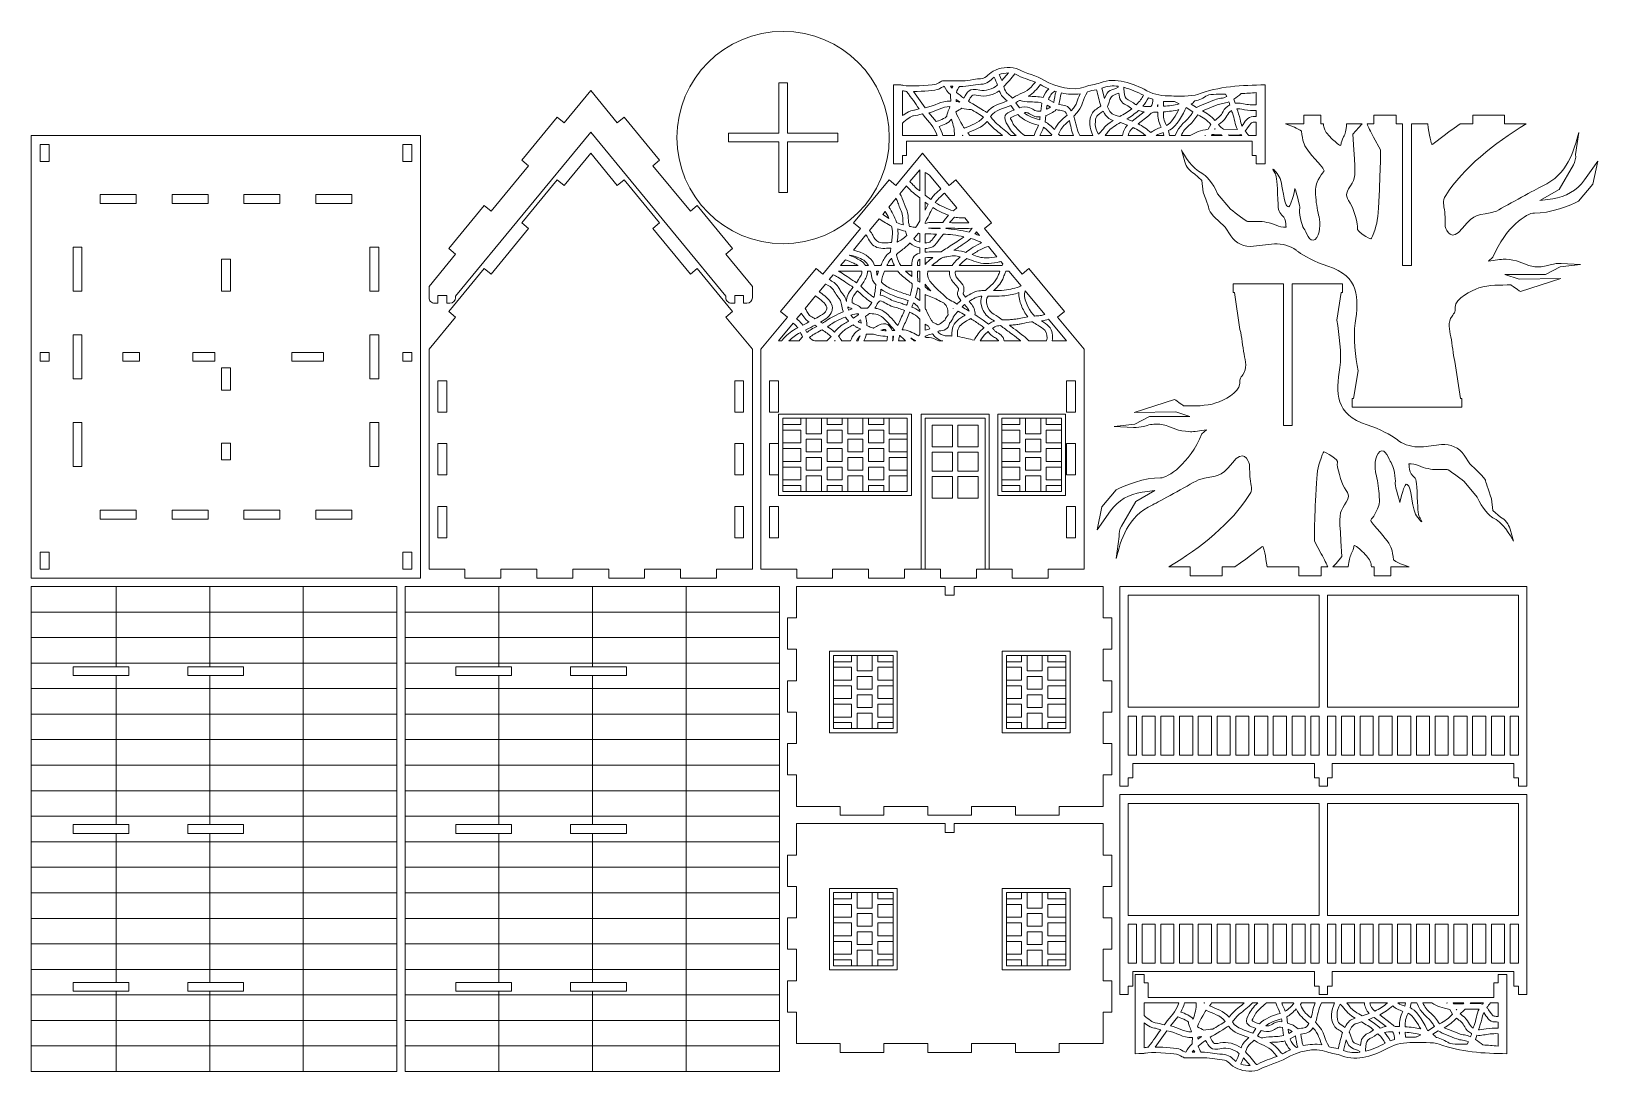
# Model space of a CAD drawing. Header units: millimetres. Extents: x -281 to 281, y -187 to 187.
import ezdxf

# ---------------------------------------------------------------- set-up
doc = ezdxf.new("R2010")
doc.units = ezdxf.units.MM
doc.header["$MEASUREMENT"] = 0
doc.layers.add('Camada 1', color=7, linetype='Continuous')

msp = doc.modelspace()

# ---------------------------------------------------------------- linework, layer by layer
at = {"layer": 'Camada 1', "color": 250, "lineweight": 9}
for points, knots in [([(-49.3652, 148.4701), (-49.3653, 127.4281), (-32.3074, 110.3701), (-11.2654, 110.3701), (-11.2654, 110.3701), (9.7767, 110.37), (26.8347, 127.4279), (26.8348, 148.4701), (26.8348, 148.4701), (26.8348, 169.5121), (9.7769, 186.5701), (-11.2651, 186.5701), (-11.2651, 186.5701), (-32.3072, 186.5701), (-49.3651, 169.5121), (-49.3652, 148.4701)], [0, 0, 0, 0, 0.2, 0.2, 0.2, 0.2, 0.4, 0.4, 0.4, 0.4, 0.6, 0.6, 0.6, 0.6, 1, 1, 1, 1]), ([(161.7137, 139.005), (161.7137, 139.005), (161.7137, 142.005), (161.7137, 142.005), (161.7137, 142.005), (161.7137, 142.005), (161.7137, 147.18), (161.7137, 147.18), (161.7137, 147.18), (161.7137, 147.18), (161.7137, 167.3599), (161.7137, 167.3599), (161.7137, 167.3599), (153.5844, 167.2836), (144.8356, 166.8314), (137.3776, 163.9065), (137.3776, 163.9065), (135.5739, 163.199), (129.9221, 163.3657), (128.1078, 163.3836), (128.1078, 163.3836), (124.9159, 163.4153), (122.1744, 163.7228), (119.2476, 165.2753), (119.2476, 165.2753), (114.2375, 167.9331), (108.209, 170.2906), (102.5342, 168.0954), (102.5342, 168.0954), (100.7638, 167.4106), (98.8504, 167.3575), (97.1046, 166.6811), (97.1046, 166.6811), (92.7346, 164.9878), (86.5264, 166.5718), (82.5241, 168.9835), (82.5241, 168.9835), (79.7394, 170.6614), (75.6961, 171.4862), (73.2918, 172.8521), (73.2918, 172.8521), (70.9648, 174.1739), (67.2023, 173.6302), (65.1361, 172.8013), (65.1361, 172.8013), (62.2228, 171.6323), (62.1061, 169.727), (59.6007, 169.567), (59.6007, 169.567), (57.8433, 169.4547), (57.5565, 169.3418), (55.9145, 169.0671), (55.9145, 169.0671), (53.4639, 168.6558), (50.7358, 168.8565), (48.2641, 168.8574), (48.2641, 168.8574), (45.111, 168.8588), (46.6828, 169.0911), (43.7011, 167.6531), (43.7011, 167.6531), (43.1175, 167.3718), (36.0145, 166.7129), (32.8468, 167.0649), (32.8468, 167.0649), (30.2588, 167.3525), (32.6705, 167.3458), (28.3639, 167.3599), (28.3639, 167.3599), (28.3639, 167.3599), (28.3639, 147.18), (28.3639, 147.18), (28.3639, 147.18), (28.3639, 147.18), (28.3639, 142.005), (28.3639, 142.005), (28.3639, 142.005), (28.3639, 142.005), (28.3639, 139.005), (28.3639, 139.005), (28.3639, 139.005), (28.3639, 139.005), (31.5389, 139.005), (31.5389, 139.005), (31.5389, 139.005), (31.5389, 139.005), (31.5389, 142.005), (31.5389, 142.005), (31.5389, 142.005), (31.5389, 142.005), (33.007, 142.005), (33.007, 142.005), (33.007, 142.005), (33.007, 142.005), (33.007, 147.18), (33.007, 147.18), (33.007, 147.18), (33.007, 147.18), (157.0706, 147.18), (157.0706, 147.18), (157.0706, 147.18), (157.0706, 147.18), (157.0706, 142.005), (157.0706, 142.005), (157.0706, 142.005), (157.0706, 142.005), (158.5387, 142.005), (158.5387, 142.005), (158.5387, 142.005), (158.5387, 142.005), (158.5387, 139.005), (158.5387, 139.005), (158.5387, 139.005), (158.5387, 139.005), (161.7137, 139.005), (161.7137, 139.005)], [0, 0, 0, 0, 0.03333333, 0.03333333, 0.03333333, 0.03333333, 0.06666667, 0.06666667, 0.06666667, 0.06666667, 0.1, 0.1, 0.1, 0.1, 0.13333333, 0.13333333, 0.13333333, 0.13333333, 0.16666667, 0.16666667, 0.16666667, 0.16666667, 0.2, 0.2, 0.2, 0.2, 0.23333333, 0.23333333, 0.23333333, 0.23333333, 0.26666667, 0.26666667, 0.26666667, 0.26666667, 0.3, 0.3, 0.3, 0.3, 0.33333333, 0.33333333, 0.33333333, 0.33333333, 0.36666667, 0.36666667, 0.36666667, 0.36666667, 0.4, 0.4, 0.4, 0.4, 0.43333333, 0.43333333, 0.43333333, 0.43333333, 0.46666667, 0.46666667, 0.46666667, 0.46666667, 0.5, 0.5, 0.5, 0.5, 0.53333333, 0.53333333, 0.53333333, 0.53333333, 0.56666667, 0.56666667, 0.56666667, 0.56666667, 0.6, 0.6, 0.6, 0.6, 0.63333333, 0.63333333, 0.63333333, 0.63333333, 0.66666667, 0.66666667, 0.66666667, 0.66666667, 0.7, 0.7, 0.7, 0.7, 0.73333333, 0.73333333, 0.73333333, 0.73333333, 0.76666667, 0.76666667, 0.76666667, 0.76666667, 0.8, 0.8, 0.8, 0.8, 0.83333333, 0.83333333, 0.83333333, 0.83333333, 0.86666667, 0.86666667, 0.86666667, 0.86666667, 0.9, 0.9, 0.9, 0.9, 0.93333333, 0.93333333, 0.93333333, 0.93333333, 1, 1, 1, 1]), ([(65.6244, 167.3029), (65.6244, 167.3029), (65.4577, 167.1498), (65.4577, 167.1498), (65.4577, 167.1498), (64.0833, 165.9049), (61.1536, 164.998), (59.3705, 165.465), (59.3705, 165.465), (55.3307, 166.5229), (54.8591, 164.6759), (53.5881, 162.6269), (53.5881, 162.6269), (52.6799, 163.2726), (51.7874, 163.9503), (50.9129, 164.6748), (50.9129, 164.6748), (51.1428, 165.4307), (51.5752, 166.1249), (52.0232, 166.8125), (52.0232, 166.8125), (55.5628, 166.8093), (56.8037, 167.3842), (59.7282, 167.571), (59.7282, 167.571), (62.0674, 167.7204), (62.9548, 168.812), (64.474, 170.1411), (64.474, 170.1411), (64.9903, 169.2688), (65.3144, 168.2447), (65.6244, 167.3029)], [0, 0, 0, 0, 0.11111111, 0.11111111, 0.11111111, 0.11111111, 0.22222222, 0.22222222, 0.22222222, 0.22222222, 0.33333333, 0.33333333, 0.33333333, 0.33333333, 0.44444444, 0.44444444, 0.44444444, 0.44444444, 0.55555556, 0.55555556, 0.55555556, 0.55555556, 0.66666667, 0.66666667, 0.66666667, 0.66666667, 0.77777778, 0.77777778, 0.77777778, 0.77777778, 1, 1, 1, 1]), ([(69.5911, 171.6343), (69.5911, 171.6343), (67.1935, 168.8997), (67.1935, 168.8997), (67.1935, 168.8997), (66.9317, 169.6385), (66.6272, 170.4072), (66.2415, 171.0795), (66.2415, 171.0795), (67.2635, 171.4276), (68.4741, 171.6241), (69.5911, 171.6343)], [0, 0, 0, 0, 0.25, 0.25, 0.25, 0.25, 0.5, 0.5, 0.5, 0.5, 1, 1, 1, 1]), ([(71.9076, 171.297), (72.0508, 171.2424), (72.184, 171.1811), (72.3051, 171.1123), (72.3051, 171.1123), (74.482, 169.8775), (76.9016, 169.2459), (79.2444, 168.3299), (79.2444, 168.3299), (78.7288, 167.7594), (78.2094, 167.1882), (77.6959, 166.6014), (77.6959, 166.6014), (75.9504, 164.6067), (73.4104, 164.2211), (71.3492, 162.7764), (71.3492, 162.7764), (71.236, 162.6971), (71.1222, 162.6209), (71.0075, 162.5477), (71.0075, 162.5477), (69.1964, 164.4882), (68.8395, 163.9417), (67.9037, 166.7423), (67.9037, 166.7423), (69.3097, 168.1944), (70.6308, 169.7304), (71.9076, 171.297)], [0, 0, 0, 0, 0.125, 0.125, 0.125, 0.125, 0.25, 0.25, 0.25, 0.25, 0.375, 0.375, 0.375, 0.375, 0.5, 0.5, 0.5, 0.5, 0.625, 0.625, 0.625, 0.625, 0.75, 0.75, 0.75, 0.75, 1, 1, 1, 1]), ([(-44.5517, 122.0185), (-44.5517, 122.0185), (-58.0267, 138.35), (-58.0267, 138.35), (-58.0267, 138.35), (-58.0267, 138.35), (-55.5777, 140.3706), (-55.5777, 140.3706), (-55.5777, 140.3706), (-55.5777, 140.3706), (-68.3063, 155.7974), (-68.3063, 155.7974), (-68.3063, 155.7974), (-68.3063, 155.7974), (-70.7553, 153.7768), (-70.7553, 153.7768), (-70.7553, 153.7768), (-70.7553, 153.7768), (-80.3016, 165.3467), (-80.3016, 165.3467), (-80.3016, 165.3467), (-80.3016, 165.3467), (-89.848, 153.7768), (-89.848, 153.7768), (-89.848, 153.7768), (-89.848, 153.7768), (-92.297, 155.7974), (-92.297, 155.7974), (-92.297, 155.7974), (-92.297, 155.7974), (-105.0256, 140.3706), (-105.0256, 140.3706), (-105.0256, 140.3706), (-105.0256, 140.3706), (-102.5766, 138.35), (-102.5766, 138.35), (-102.5766, 138.35), (-102.5766, 138.35), (-116.0516, 122.0185), (-116.0516, 122.0185), (-116.0516, 122.0185), (-116.0516, 122.0185), (-118.5006, 124.0391), (-118.5006, 124.0391), (-118.5006, 124.0391), (-118.5006, 124.0391), (-131.2292, 108.6125), (-131.2292, 108.6125), (-131.2292, 108.6125), (-131.2292, 108.6125), (-128.7802, 106.5917), (-128.7802, 106.5917), (-128.7802, 106.5917), (-128.7802, 106.5917), (-138.3266, 95.0218), (-138.3266, 95.0218), (-138.3266, 95.0218), (-138.3266, 95.0218), (-138.3266, 91.0218), (-138.3266, 91.0218), (-138.3266, 91.0218), (-138.3266, 90.4914), (-138.1159, 89.9827), (-137.7408, 89.6075), (-137.7408, 89.6075), (-137.3657, 89.2324), (-136.857, 89.0218), (-136.3266, 89.0218), (-136.3266, 89.0218), (-136.3266, 89.0218), (-135.1516, 89.0218), (-135.1516, 89.0218), (-135.1516, 89.0218), (-135.1516, 89.0218), (-135.1516, 91.8468), (-135.1516, 91.8468), (-135.1516, 91.8468), (-135.1516, 91.8468), (-131.9766, 91.8468), (-131.9766, 91.8468), (-131.9766, 91.8468), (-131.9766, 91.8468), (-131.9766, 89.0218), (-131.9766, 89.0218), (-131.9766, 89.0218), (-131.9766, 89.0218), (-130.8016, 89.0218), (-130.8016, 89.0218), (-130.8016, 89.0218), (-129.697, 89.0218), (-128.8016, 89.9171), (-128.8016, 91.0218), (-128.8016, 91.0218), (-128.8016, 91.0218), (-128.8016, 91.5995), (-128.8016, 91.5995), (-128.8016, 91.5995), (-128.8016, 91.5995), (-80.3016, 150.3805), (-80.3016, 150.3805), (-80.3016, 150.3805), (-80.3016, 150.3805), (-31.8017, 91.5995), (-31.8017, 91.5995), (-31.8017, 91.5995), (-31.8017, 91.5995), (-31.8017, 91.0218), (-31.8017, 91.0218), (-31.8017, 91.0218), (-31.8017, 90.4914), (-31.591, 89.9827), (-31.2159, 89.6075), (-31.2159, 89.6075), (-30.8408, 89.2324), (-30.3321, 89.0218), (-29.8017, 89.0218), (-29.8017, 89.0218), (-29.8017, 89.0218), (-28.6267, 89.0218), (-28.6267, 89.0218), (-28.6267, 89.0218), (-28.6267, 89.0218), (-28.6267, 91.8468), (-28.6267, 91.8468), (-28.6267, 91.8468), (-28.6267, 91.8468), (-25.4517, 91.8468), (-25.4517, 91.8468), (-25.4517, 91.8468), (-25.4517, 91.8468), (-25.4517, 89.0218), (-25.4517, 89.0218), (-25.4517, 89.0218), (-25.4517, 89.0218), (-24.2767, 89.0218), (-24.2767, 89.0218), (-24.2767, 89.0218), (-23.1721, 89.0218), (-22.2767, 89.9171), (-22.2767, 91.0218), (-22.2767, 91.0218), (-22.2767, 91.0218), (-22.2767, 95.0218), (-22.2767, 95.0218), (-22.2767, 95.0218), (-22.2767, 95.0218), (-31.8231, 106.5917), (-31.8231, 106.5917), (-31.8231, 106.5917), (-31.8231, 106.5917), (-29.3741, 108.6125), (-29.3741, 108.6125), (-29.3741, 108.6125), (-29.3741, 108.6125), (-42.1027, 124.0391), (-42.1027, 124.0391), (-42.1027, 124.0391), (-42.1027, 124.0391), (-44.5517, 122.0185), (-44.5517, 122.0185)], [0, 0, 0, 0, 0.02439024, 0.02439024, 0.02439024, 0.02439024, 0.04878049, 0.04878049, 0.04878049, 0.04878049, 0.07317073, 0.07317073, 0.07317073, 0.07317073, 0.09756098, 0.09756098, 0.09756098, 0.09756098, 0.12195122, 0.12195122, 0.12195122, 0.12195122, 0.14634146, 0.14634146, 0.14634146, 0.14634146, 0.17073171, 0.17073171, 0.17073171, 0.17073171, 0.19512195, 0.19512195, 0.19512195, 0.19512195, 0.2195122, 0.2195122, 0.2195122, 0.2195122, 0.24390244, 0.24390244, 0.24390244, 0.24390244, 0.26829268, 0.26829268, 0.26829268, 0.26829268, 0.29268293, 0.29268293, 0.29268293, 0.29268293, 0.31707317, 0.31707317, 0.31707317, 0.31707317, 0.34146341, 0.34146341, 0.34146341, 0.34146341, 0.36585366, 0.36585366, 0.36585366, 0.36585366, 0.3902439, 0.3902439, 0.3902439, 0.3902439, 0.41463415, 0.41463415, 0.41463415, 0.41463415, 0.43902439, 0.43902439, 0.43902439, 0.43902439, 0.46341463, 0.46341463, 0.46341463, 0.46341463, 0.48780488, 0.48780488, 0.48780488, 0.48780488, 0.51219512, 0.51219512, 0.51219512, 0.51219512, 0.53658537, 0.53658537, 0.53658537, 0.53658537, 0.56097561, 0.56097561, 0.56097561, 0.56097561, 0.58536585, 0.58536585, 0.58536585, 0.58536585, 0.6097561, 0.6097561, 0.6097561, 0.6097561, 0.63414634, 0.63414634, 0.63414634, 0.63414634, 0.65853659, 0.65853659, 0.65853659, 0.65853659, 0.68292683, 0.68292683, 0.68292683, 0.68292683, 0.70731707, 0.70731707, 0.70731707, 0.70731707, 0.73170732, 0.73170732, 0.73170732, 0.73170732, 0.75609756, 0.75609756, 0.75609756, 0.75609756, 0.7804878, 0.7804878, 0.7804878, 0.7804878, 0.80487805, 0.80487805, 0.80487805, 0.80487805, 0.82926829, 0.82926829, 0.82926829, 0.82926829, 0.85365854, 0.85365854, 0.85365854, 0.85365854, 0.87804878, 0.87804878, 0.87804878, 0.87804878, 0.90243902, 0.90243902, 0.90243902, 0.90243902, 0.92682927, 0.92682927, 0.92682927, 0.92682927, 0.95121951, 0.95121951, 0.95121951, 0.95121951, 1, 1, 1, 1]), ([(-12.8527, 146.8826), (-12.8527, 146.8826), (-30.9192, 146.8826), (-30.9192, 146.8826), (-30.9192, 146.8826), (-30.9192, 146.8826), (-30.9192, 150.0576), (-30.9192, 150.0576), (-30.9192, 150.0576), (-30.9192, 150.0576), (-12.8527, 150.0576), (-12.8527, 150.0576), (-12.8527, 150.0576), (-12.8527, 150.0576), (-12.8527, 168.1241), (-12.8527, 168.1241), (-12.8527, 168.1241), (-12.8527, 168.1241), (-9.6777, 168.1241), (-9.6777, 168.1241), (-9.6777, 168.1241), (-9.6777, 168.1241), (-9.6777, 150.0576), (-9.6777, 150.0576), (-9.6777, 150.0576), (-9.6777, 150.0576), (8.3888, 150.0576), (8.3888, 150.0576), (8.3888, 150.0576), (8.3888, 150.0576), (8.3888, 146.8826), (8.3888, 146.8826), (8.3888, 146.8826), (8.3888, 146.8826), (-9.6777, 146.8826), (-9.6777, 146.8826), (-9.6777, 146.8826), (-9.6777, 146.8826), (-9.6777, 128.816), (-9.6777, 128.816), (-9.6777, 128.816), (-9.6777, 128.816), (-12.8527, 128.816), (-12.8527, 128.816), (-12.8527, 128.816), (-12.8527, 128.816), (-12.8527, 146.8826), (-12.8527, 146.8826)], [0, 0, 0, 0, 0.07692308, 0.07692308, 0.07692308, 0.07692308, 0.15384615, 0.15384615, 0.15384615, 0.15384615, 0.23076923, 0.23076923, 0.23076923, 0.23076923, 0.30769231, 0.30769231, 0.30769231, 0.30769231, 0.38461538, 0.38461538, 0.38461538, 0.38461538, 0.46153846, 0.46153846, 0.46153846, 0.46153846, 0.53846154, 0.53846154, 0.53846154, 0.53846154, 0.61538462, 0.61538462, 0.61538462, 0.61538462, 0.69230769, 0.69230769, 0.69230769, 0.69230769, 0.76923077, 0.76923077, 0.76923077, 0.76923077, 0.84615385, 0.84615385, 0.84615385, 0.84615385, 1, 1, 1, 1]), ([(37.5231, 158.7708), (36.9644, 158.6466), (36.37, 158.4965), (35.8795, 158.2963), (35.8795, 158.2963), (35.5917, 158.1794), (35.1128, 158.3925), (33.757, 157.6856), (33.757, 157.6856), (32.8831, 157.23), (32.1578, 156.7826), (31.5389, 156.324), (31.5389, 156.324), (31.5389, 156.324), (31.5389, 165.2583), (31.5389, 165.2583), (31.5389, 165.2583), (32.0106, 165.177), (32.4771, 165.0836), (33.0407, 165.0474), (33.0407, 165.0474), (35.0711, 162.3713), (36.0013, 160.8937), (37.5231, 158.7708)], [0, 0, 0, 0, 0.14285714, 0.14285714, 0.14285714, 0.14285714, 0.28571429, 0.28571429, 0.28571429, 0.28571429, 0.42857143, 0.42857143, 0.42857143, 0.42857143, 0.57142857, 0.57142857, 0.57142857, 0.57142857, 0.71428571, 0.71428571, 0.71428571, 0.71428571, 1, 1, 1, 1]), ([(48.7906, 163.8666), (48.7906, 163.1031), (48.9059, 162.339), (48.8669, 161.5744), (48.8669, 161.5744), (45.1989, 161.6927), (43.5613, 159.7596), (39.6837, 159.1866), (39.6837, 159.1866), (39.6837, 159.1866), (35.5563, 164.9999), (35.5563, 164.9999), (35.5563, 164.9999), (38.9147, 165.0315), (43.52, 165.3457), (44.5696, 165.8515), (44.5696, 165.8515), (44.9351, 166.0277), (46.1869, 166.8378), (46.5204, 166.862), (46.5204, 166.862), (47.1285, 165.6658), (47.8169, 164.7666), (48.7906, 163.8666)], [0, 0, 0, 0, 0.14285714, 0.14285714, 0.14285714, 0.14285714, 0.28571429, 0.28571429, 0.28571429, 0.28571429, 0.42857143, 0.42857143, 0.42857143, 0.42857143, 0.57142857, 0.57142857, 0.57142857, 0.57142857, 0.71428571, 0.71428571, 0.71428571, 0.71428571, 1, 1, 1, 1]), ([(49.6973, 166.8429), (49.5739, 166.6194), (49.4578, 166.392), (49.3526, 166.1611), (49.3526, 166.1611), (49.166, 166.3825), (48.9944, 166.6113), (48.8326, 166.8547), (48.8326, 166.8547), (48.8326, 166.8547), (49.6973, 166.8429), (49.6973, 166.8429)], [0, 0, 0, 0, 0.25, 0.25, 0.25, 0.25, 0.5, 0.5, 0.5, 0.5, 1, 1, 1, 1]), ([(66.3113, 165.2411), (66.9798, 163.3843), (67.8159, 162.8749), (69.1373, 161.5954), (69.1373, 161.5954), (66.2685, 160.4292), (63.7983, 160.1355), (61.7853, 157.4386), (61.7853, 157.4386), (60.9637, 158.107), (56.6886, 160.5393), (55.2369, 161.4984), (55.2369, 161.4984), (56.3452, 163.2582), (56.1971, 164.2285), (58.8639, 163.5302), (58.8639, 163.5302), (61.0657, 162.9535), (64.5191, 163.8224), (66.3113, 165.2411)], [0, 0, 0, 0, 0.16666667, 0.16666667, 0.16666667, 0.16666667, 0.33333333, 0.33333333, 0.33333333, 0.33333333, 0.5, 0.5, 0.5, 0.5, 0.66666667, 0.66666667, 0.66666667, 0.66666667, 1, 1, 1, 1]), ([(84.0679, 165.9511), (83.0935, 165.0158), (82.4593, 164.0165), (82.0478, 162.7962), (82.0478, 162.7962), (80.4365, 163.2442), (78.4603, 163.2083), (76.7115, 163.3002), (76.7115, 163.3002), (78.4869, 164.3192), (79.7995, 165.9549), (81.1538, 167.4652), (81.1538, 167.4652), (82.1071, 166.9431), (82.9906, 166.4164), (84.0679, 165.9511)], [0, 0, 0, 0, 0.2, 0.2, 0.2, 0.2, 0.4, 0.4, 0.4, 0.4, 0.6, 0.6, 0.6, 0.6, 1, 1, 1, 1]), ([(86.7026, 164.9886), (86.1689, 163.7578), (86.1632, 162.3175), (85.8401, 161.0134), (85.8401, 161.0134), (85.8401, 161.0134), (83.9212, 162.0921), (83.9212, 162.0921), (83.9212, 162.0921), (84.3348, 163.3444), (85.0128, 164.2058), (86.1897, 165.1499), (86.1897, 165.1499), (86.1897, 165.1499), (86.7026, 164.9886), (86.7026, 164.9886)], [0, 0, 0, 0, 0.2, 0.2, 0.2, 0.2, 0.4, 0.4, 0.4, 0.4, 0.6, 0.6, 0.6, 0.6, 1, 1, 1, 1]), ([(95.2792, 164.1569), (94.2468, 161.7714), (94.3944, 160.659), (92.138, 158.0337), (92.138, 158.0337), (90.8549, 160.1099), (89.8047, 159.9543), (87.7257, 160.3173), (87.7257, 160.3173), (88.0901, 161.67), (88.0385, 163.2256), (88.6738, 164.4797), (88.6738, 164.4797), (90.8914, 164.0051), (93.1812, 163.8468), (95.2792, 164.1569)], [0, 0, 0, 0, 0.2, 0.2, 0.2, 0.2, 0.4, 0.4, 0.4, 0.4, 0.6, 0.6, 0.6, 0.6, 1, 1, 1, 1]), ([(102.7841, 159.8032), (101.7197, 158.9462), (100.4877, 158.5224), (99.711, 157.3081), (99.711, 157.3081), (98.1889, 154.9282), (98.6196, 151.7237), (99.9176, 149.18), (99.9176, 149.18), (99.9176, 149.18), (95.2263, 149.18), (95.2263, 149.18), (95.2263, 149.18), (93.9436, 151.1409), (93.9038, 153.8743), (93.0693, 156.0822), (93.0693, 156.0822), (96.8592, 160.0808), (95.9778, 161.987), (97.9875, 164.881), (97.9875, 164.881), (98.9827, 165.2884), (100.1349, 165.3421), (101.178, 165.5801), (101.178, 165.5801), (101.7061, 163.6097), (102.0937, 161.7158), (102.7841, 159.8032)], [0, 0, 0, 0, 0.125, 0.125, 0.125, 0.125, 0.25, 0.25, 0.25, 0.25, 0.375, 0.375, 0.375, 0.375, 0.5, 0.5, 0.5, 0.5, 0.625, 0.625, 0.625, 0.625, 0.75, 0.75, 0.75, 0.75, 1, 1, 1, 1]), ([(108.938, 166.5222), (106.6641, 165.1694), (105.2851, 165.9991), (104.0659, 162.4558), (104.0659, 162.4558), (104.0659, 162.4558), (103.0927, 166.1649), (103.0927, 166.1649), (103.0927, 166.1649), (105.057, 166.9649), (107.0397, 167.1096), (108.9994, 166.8615), (108.9994, 166.8615), (108.9743, 166.7494), (108.9529, 166.6359), (108.938, 166.5222)], [0, 0, 0, 0, 0.2, 0.2, 0.2, 0.2, 0.4, 0.4, 0.4, 0.4, 0.6, 0.6, 0.6, 0.6, 1, 1, 1, 1]), ([(109.1811, 164.4092), (109.4031, 162.2562), (109.8464, 160.9886), (112.0046, 160.0514), (112.0046, 160.0514), (112.6405, 159.7754), (113.2576, 159.2282), (113.911, 158.8011), (113.911, 158.8011), (112.5835, 157.692), (111.0281, 156.8587), (109.5382, 155.9987), (109.5382, 155.9987), (106.8928, 156.8543), (106.4548, 156.5684), (105.0928, 159.4755), (105.0928, 159.4755), (105.1415, 159.5941), (105.1843, 159.7196), (105.2205, 159.8165), (105.2205, 159.8165), (106.7461, 163.9002), (105.9893, 163.0351), (109.1811, 164.4092)], [0, 0, 0, 0, 0.14285714, 0.14285714, 0.14285714, 0.14285714, 0.28571429, 0.28571429, 0.28571429, 0.28571429, 0.42857143, 0.42857143, 0.42857143, 0.42857143, 0.57142857, 0.57142857, 0.57142857, 0.57142857, 0.71428571, 0.71428571, 0.71428571, 0.71428571, 1, 1, 1, 1]), ([(118.052, 163.6349), (117.5154, 162.5307), (116.7006, 161.4488), (115.4637, 160.2243), (115.4637, 160.2243), (115.1462, 160.3368), (114.3962, 160.8978), (114.1775, 161.0533), (114.1775, 161.0533), (113.2946, 161.6811), (111.7479, 162.2055), (111.421, 163.0896), (111.421, 163.0896), (111.272, 163.4924), (110.8947, 166.2102), (110.9639, 166.4884), (110.9639, 166.4884), (113.4201, 165.8775), (115.8152, 164.7926), (118.052, 163.6349)], [0, 0, 0, 0, 0.16666667, 0.16666667, 0.16666667, 0.16666667, 0.33333333, 0.33333333, 0.33333333, 0.33333333, 0.5, 0.5, 0.5, 0.5, 0.66666667, 0.66666667, 0.66666667, 0.66666667, 1, 1, 1, 1]), ([(147.9056, 163.1422), (146.5447, 162.4871), (145.0999, 162.5815), (143.7003, 162.0329), (143.7003, 162.0329), (141.902, 161.3279), (138.701, 160.2123), (137.0871, 159.1961), (137.0871, 159.1961), (137.0871, 159.1961), (135.192, 160.4081), (135.192, 160.4081), (135.192, 160.4081), (135.6384, 160.7389), (136.0523, 161.1493), (136.432, 161.6039), (136.432, 161.6039), (138.1857, 161.8135), (139.5547, 162.7437), (141.0234, 163.6048), (141.0234, 163.6048), (141.8968, 164.1167), (146.2426, 163.9629), (147.4379, 163.9963), (147.4379, 163.9963), (147.4379, 163.9963), (147.9056, 163.1422), (147.9056, 163.1422)], [0, 0, 0, 0, 0.125, 0.125, 0.125, 0.125, 0.25, 0.25, 0.25, 0.25, 0.375, 0.375, 0.375, 0.375, 0.5, 0.5, 0.5, 0.5, 0.625, 0.625, 0.625, 0.625, 0.75, 0.75, 0.75, 0.75, 1, 1, 1, 1]), ([(158.5387, 160.2102), (157.5812, 160.1109), (156.5307, 160.2241), (155.6832, 160.2841), (155.6832, 160.2841), (154.106, 160.3958), (152.531, 161.0176), (150.95, 160.774), (150.95, 160.774), (150.8029, 161.2898), (150.6497, 161.7796), (150.4749, 162.26), (150.4749, 162.26), (151.4119, 162.8301), (152.2755, 163.4772), (153.0524, 164.2295), (153.0524, 164.2295), (154.9013, 164.3244), (156.7086, 164.4374), (158.5387, 164.6297), (158.5387, 164.6297), (158.5387, 164.6297), (158.5387, 160.2102), (158.5387, 160.2102)], [0, 0, 0, 0, 0.14285714, 0.14285714, 0.14285714, 0.14285714, 0.28571429, 0.28571429, 0.28571429, 0.28571429, 0.42857143, 0.42857143, 0.42857143, 0.42857143, 0.57142857, 0.57142857, 0.57142857, 0.57142857, 0.71428571, 0.71428571, 0.71428571, 0.71428571, 1, 1, 1, 1]), ([(47.8084, 157.5643), (47.6203, 157.0831), (47.4984, 156.6154), (47.4478, 156.1036), (47.4478, 156.1036), (47.2314, 155.4925), (44.3847, 154.4137), (43.6431, 154.179), (43.6431, 154.179), (43.6431, 154.179), (41.0094, 157.3574), (41.0094, 157.3574), (41.0094, 157.3574), (43.6022, 157.8402), (45.884, 159.6146), (48.5768, 159.5807), (48.5768, 159.5807), (48.3975, 158.882), (48.0705, 158.2347), (47.8084, 157.5643)], [0, 0, 0, 0, 0.16666667, 0.16666667, 0.16666667, 0.16666667, 0.33333333, 0.33333333, 0.33333333, 0.33333333, 0.5, 0.5, 0.5, 0.5, 0.66666667, 0.66666667, 0.66666667, 0.66666667, 1, 1, 1, 1]), ([(56.1909, 158.5184), (57.2264, 157.8772), (59.8914, 156.4503), (60.6576, 155.775), (60.6576, 155.775), (58.8081, 153.5355), (56.1992, 152.9546), (53.7704, 151.796), (53.7704, 151.796), (53.2049, 152.5673), (50.7525, 157.0002), (50.6578, 157.7326), (50.6578, 157.7326), (51.5889, 158.179), (52.3128, 158.5716), (52.9161, 158.9889), (52.9161, 158.9889), (53.9849, 158.7729), (55.1043, 158.5442), (56.1909, 158.5184)], [0, 0, 0, 0, 0.16666667, 0.16666667, 0.16666667, 0.16666667, 0.33333333, 0.33333333, 0.33333333, 0.33333333, 0.5, 0.5, 0.5, 0.5, 0.66666667, 0.66666667, 0.66666667, 0.66666667, 1, 1, 1, 1]), ([(50.8787, 162.1436), (51.3117, 161.8101), (51.7483, 161.4861), (52.1885, 161.1697), (52.1885, 161.1697), (51.7455, 161.2523), (51.3033, 161.3283), (50.8598, 161.3916), (50.8598, 161.3916), (50.8742, 161.6412), (50.8809, 161.8916), (50.8787, 162.1436)], [0, 0, 0, 0, 0.25, 0.25, 0.25, 0.25, 0.5, 0.5, 0.5, 0.5, 1, 1, 1, 1]), ([(70.4941, 160.0028), (70.4941, 160.0028), (71.6178, 158.3294), (71.6178, 158.3294), (71.6178, 158.3294), (69.6383, 157.4684), (67.1054, 156.9585), (68.8258, 153.6924), (68.8258, 153.6924), (69.8402, 151.7667), (70.6127, 150.6988), (72.35, 149.18), (72.35, 149.18), (72.35, 149.18), (70.4362, 149.18), (70.4362, 149.18), (70.4362, 149.18), (68.9702, 150.681), (67.2163, 151.9954), (65.7856, 153.0929), (65.7856, 153.0929), (64.7553, 153.8833), (64.0351, 154.9795), (63.2002, 155.9796), (63.2002, 155.9796), (64.9617, 158.5535), (67.8629, 158.8036), (70.4941, 160.0028)], [0, 0, 0, 0, 0.125, 0.125, 0.125, 0.125, 0.25, 0.25, 0.25, 0.25, 0.375, 0.375, 0.375, 0.375, 0.5, 0.5, 0.5, 0.5, 0.625, 0.625, 0.625, 0.625, 0.75, 0.75, 0.75, 0.75, 1, 1, 1, 1]), ([(81.5502, 160.8585), (81.5502, 160.8585), (81.1808, 157.9594), (81.1808, 157.9594), (81.1808, 157.9594), (79.3139, 157.5808), (78.8344, 158.5334), (77.3248, 159.1509), (77.3248, 159.1509), (76.1902, 159.6151), (74.6957, 159.4545), (73.527, 159.0909), (73.527, 159.0909), (73.527, 159.0909), (72.2549, 160.9735), (72.2549, 160.9735), (72.2549, 160.9735), (74.2437, 162.292), (73.218, 161.537), (76.2848, 161.3226), (76.2848, 161.3226), (77.9892, 161.2035), (79.9657, 161.3061), (81.5502, 160.8585)], [0, 0, 0, 0, 0.14285714, 0.14285714, 0.14285714, 0.14285714, 0.28571429, 0.28571429, 0.28571429, 0.28571429, 0.42857143, 0.42857143, 0.42857143, 0.42857143, 0.57142857, 0.57142857, 0.57142857, 0.57142857, 0.71428571, 0.71428571, 0.71428571, 0.71428571, 1, 1, 1, 1]), ([(80.9723, 155.8996), (80.9296, 155.5506), (80.8809, 155.2031), (80.8227, 154.8582), (80.8227, 154.8582), (78.76, 155.3951), (76.8056, 156.0984), (75.2021, 157.3649), (75.2021, 157.3649), (75.6921, 157.4169), (76.2349, 157.4359), (76.5676, 157.2998), (76.5676, 157.2998), (78.2732, 156.6022), (78.6389, 155.6214), (80.9723, 155.8996)], [0, 0, 0, 0, 0.2, 0.2, 0.2, 0.2, 0.4, 0.4, 0.4, 0.4, 0.6, 0.6, 0.6, 0.6, 1, 1, 1, 1]), ([(86.7622, 158.4759), (88.5562, 158.0223), (89.646, 158.5841), (90.6876, 156.545), (90.6876, 156.545), (88.6456, 154.672), (87.3467, 153.9147), (86.1589, 151.3245), (86.1589, 151.3245), (85.0427, 152.482), (83.84, 153.53), (82.7309, 154.161), (82.7309, 154.161), (82.7309, 154.161), (83.0366, 156.3854), (83.0366, 156.3854), (83.0366, 156.3854), (84.3079, 156.8119), (85.6889, 157.3988), (86.7622, 158.4759)], [0, 0, 0, 0, 0.16666667, 0.16666667, 0.16666667, 0.16666667, 0.33333333, 0.33333333, 0.33333333, 0.33333333, 0.5, 0.5, 0.5, 0.5, 0.66666667, 0.66666667, 0.66666667, 0.66666667, 1, 1, 1, 1]), ([(83.4465, 160.0958), (83.4465, 160.0958), (84.6941, 159.3704), (84.6941, 159.3704), (84.6941, 159.3704), (84.2481, 159.0731), (83.7492, 158.8179), (83.2501, 158.6049), (83.2501, 158.6049), (83.3033, 159.1037), (83.3653, 159.6013), (83.4465, 160.0958)], [0, 0, 0, 0, 0.25, 0.25, 0.25, 0.25, 0.5, 0.5, 0.5, 0.5, 1, 1, 1, 1]), ([(103.6228, 157.9418), (104.8207, 155.6044), (105.5347, 155.1765), (107.2198, 154.6344), (107.2198, 154.6344), (103.6708, 152.4274), (104.2526, 151.895), (101.9324, 149.66), (101.9324, 149.66), (101.2696, 150.8403), (100.7593, 152.1555), (100.7573, 153.106), (100.7573, 153.106), (100.7504, 156.3876), (101.3939, 156.4251), (103.6228, 157.9418)], [0, 0, 0, 0, 0.2, 0.2, 0.2, 0.2, 0.4, 0.4, 0.4, 0.4, 0.6, 0.6, 0.6, 0.6, 1, 1, 1, 1]), ([(118.3389, 157.6522), (118.3389, 157.6522), (114.0384, 154.3628), (114.0384, 154.3628), (114.0384, 154.3628), (113.3719, 154.6332), (112.6964, 154.8853), (112.0253, 155.1281), (112.0253, 155.1281), (113.5868, 156.0459), (114.9403, 156.9947), (116.221, 158.179), (116.221, 158.179), (117.0038, 158.076), (117.3992, 157.6955), (118.3389, 157.6522)], [0, 0, 0, 0, 0.2, 0.2, 0.2, 0.2, 0.4, 0.4, 0.4, 0.4, 0.6, 0.6, 0.6, 0.6, 1, 1, 1, 1]), ([(123.1906, 157.5946), (123.1476, 155.4788), (123.4479, 154.1688), (124.3767, 152.1851), (124.3767, 152.1851), (123.0086, 151.6812), (121.8584, 151.2708), (120.7319, 150.227), (120.7319, 150.227), (119.2761, 151.4628), (117.8059, 152.5662), (116.1345, 153.4166), (116.1345, 153.4166), (116.1345, 153.4166), (119.8622, 156.3096), (119.8622, 156.3096), (119.8622, 156.3096), (121.7903, 157.8613), (120.7887, 157.5311), (123.1906, 157.5946)], [0, 0, 0, 0, 0.16666667, 0.16666667, 0.16666667, 0.16666667, 0.33333333, 0.33333333, 0.33333333, 0.33333333, 0.5, 0.5, 0.5, 0.5, 0.66666667, 0.66666667, 0.66666667, 0.66666667, 1, 1, 1, 1]), ([(121.3731, 162.2624), (121.3713, 161.6539), (121.3801, 159.8676), (120.6316, 159.5816), (120.6316, 159.5816), (120.3803, 159.4857), (118.1585, 159.614), (117.7947, 159.7694), (117.7947, 159.7694), (118.6082, 160.6833), (119.3224, 161.6725), (119.8591, 162.775), (119.8591, 162.775), (120.3553, 162.5773), (120.8609, 162.4093), (121.3731, 162.2624)], [0, 0, 0, 0, 0.2, 0.2, 0.2, 0.2, 0.4, 0.4, 0.4, 0.4, 0.6, 0.6, 0.6, 0.6, 1, 1, 1, 1]), ([(123.2077, 160.3464), (123.2077, 160.3464), (123.2071, 159.5953), (123.2071, 159.5953), (123.2071, 159.5953), (123.2071, 159.5953), (123.0206, 159.5905), (123.0206, 159.5905), (123.0206, 159.5905), (123.0969, 159.843), (123.1585, 160.0943), (123.2077, 160.3464)], [0, 0, 0, 0, 0.25, 0.25, 0.25, 0.25, 0.5, 0.5, 0.5, 0.5, 1, 1, 1, 1]), ([(130.7819, 158.4772), (129.9065, 156.8606), (127.9847, 153.4807), (126.2839, 152.8282), (126.2839, 152.8282), (125.3688, 154.7462), (125.1557, 155.6883), (125.1927, 157.6855), (125.1927, 157.6855), (127.1246, 157.8125), (129.0314, 158.0586), (130.7819, 158.4772)], [0, 0, 0, 0, 0.25, 0.25, 0.25, 0.25, 0.5, 0.5, 0.5, 0.5, 1, 1, 1, 1]), ([(130.8018, 160.5459), (129.0607, 160.062), (127.1598, 159.8251), (125.2061, 159.6904), (125.2061, 159.6904), (125.2061, 159.6904), (125.289, 161.4557), (125.289, 161.4557), (125.289, 161.4557), (125.8913, 161.4083), (126.5546, 161.409), (127.0872, 161.3985), (127.0872, 161.3985), (130.0206, 161.34), (128.5528, 161.6888), (130.8018, 160.5459)], [0, 0, 0, 0, 0.2, 0.2, 0.2, 0.2, 0.4, 0.4, 0.4, 0.4, 0.6, 0.6, 0.6, 0.6, 1, 1, 1, 1]), ([(133.3573, 159.204), (133.3573, 159.204), (135.7782, 157.6385), (135.7782, 157.6385), (135.7782, 157.6385), (135.5388, 157.2693), (135.3084, 156.8949), (135.0603, 156.5081), (135.0603, 156.5081), (133.7143, 154.41), (130.6727, 152.963), (129.4303, 149.18), (129.4303, 149.18), (129.4303, 149.18), (127.3749, 149.18), (127.3749, 149.18), (127.3749, 149.18), (127.3749, 149.18), (127.0253, 150.9731), (127.0253, 150.9731), (127.0253, 150.9731), (127.226, 151.0498), (127.4227, 151.134), (127.6117, 151.2304), (127.6117, 151.2304), (129.7286, 152.3114), (132.4229, 157.0416), (133.3573, 159.204)], [0, 0, 0, 0, 0.125, 0.125, 0.125, 0.125, 0.25, 0.25, 0.25, 0.25, 0.375, 0.375, 0.375, 0.375, 0.5, 0.5, 0.5, 0.5, 0.625, 0.625, 0.625, 0.625, 0.75, 0.75, 0.75, 0.75, 1, 1, 1, 1]), ([(148.6929, 161.3018), (148.8207, 160.9288), (148.936, 160.5474), (149.0489, 160.1475), (149.0489, 160.1475), (147.9819, 159.5981), (147.0703, 158.7565), (146.5945, 157.7581), (146.5945, 157.7581), (145.8174, 156.1274), (144.9188, 155.65), (143.6231, 154.6005), (143.6231, 154.6005), (142.3703, 156.0683), (140.9046, 157.1184), (139.2249, 158.0358), (139.2249, 158.0358), (139.2249, 158.0358), (144.4301, 160.1709), (144.4301, 160.1709), (144.4301, 160.1709), (145.908, 160.75), (147.0078, 160.4982), (148.6929, 161.3018)], [0, 0, 0, 0, 0.14285714, 0.14285714, 0.14285714, 0.14285714, 0.28571429, 0.28571429, 0.28571429, 0.28571429, 0.42857143, 0.42857143, 0.42857143, 0.42857143, 0.57142857, 0.57142857, 0.57142857, 0.57142857, 0.71428571, 0.71428571, 0.71428571, 0.71428571, 1, 1, 1, 1]), ([(149.9672, 157.2766), (150.7492, 155.3613), (150.7913, 153.1765), (151.7909, 151.3511), (151.7909, 151.3511), (151.7909, 151.3511), (146.7322, 151.443), (146.7322, 151.443), (146.7322, 151.443), (146.4199, 151.5628), (145.2998, 152.7499), (144.9629, 153.102), (144.9629, 153.102), (145.1769, 153.2742), (145.4147, 153.4497), (145.686, 153.6432), (145.686, 153.6432), (148.2759, 155.4903), (147.9108, 157.1024), (149.6325, 158.18), (149.6325, 158.18), (149.7343, 157.8783), (149.8443, 157.5777), (149.9672, 157.2766)], [0, 0, 0, 0, 0.14285714, 0.14285714, 0.14285714, 0.14285714, 0.28571429, 0.28571429, 0.28571429, 0.28571429, 0.42857143, 0.42857143, 0.42857143, 0.42857143, 0.57142857, 0.57142857, 0.57142857, 0.57142857, 0.71428571, 0.71428571, 0.71428571, 0.71428571, 1, 1, 1, 1]), ([(157.4274, 155.9726), (155.2863, 155.9726), (154.4719, 154.0835), (153.3992, 152.6016), (153.3992, 152.6016), (153.062, 153.3554), (152.9059, 154.213), (152.7224, 155.0149), (152.7224, 155.0149), (152.4211, 156.3314), (151.9531, 157.5559), (151.5238, 158.8292), (151.5238, 158.8292), (152.2449, 158.8822), (155.9746, 158.0197), (158.5387, 158.1935), (158.5387, 158.1935), (158.5387, 158.1935), (158.5387, 156.0094), (158.5387, 156.0094), (158.5387, 156.0094), (158.1669, 155.9842), (157.7956, 155.9726), (157.4274, 155.9726)], [0, 0, 0, 0, 0.14285714, 0.14285714, 0.14285714, 0.14285714, 0.28571429, 0.28571429, 0.28571429, 0.28571429, 0.42857143, 0.42857143, 0.42857143, 0.42857143, 0.57142857, 0.57142857, 0.57142857, 0.57142857, 0.71428571, 0.71428571, 0.71428571, 0.71428571, 1, 1, 1, 1]), ([(39.0494, 156.644), (41.3061, 153.5529), (42.6975, 152.8927), (43.9665, 149.18), (43.9665, 149.18), (43.9665, 149.18), (31.5389, 149.18), (31.5389, 149.18), (31.5389, 149.18), (31.5389, 149.18), (31.5389, 153.6178), (31.5389, 153.6178), (31.5389, 153.6178), (32.8615, 154.8944), (34.8895, 156.2697), (35.563, 156.2943), (35.563, 156.2943), (36.6979, 156.3357), (37.3198, 156.6953), (38.794, 156.9955), (38.794, 156.9955), (38.794, 156.9955), (39.0494, 156.644), (39.0494, 156.644)], [0, 0, 0, 0, 0.14285714, 0.14285714, 0.14285714, 0.14285714, 0.28571429, 0.28571429, 0.28571429, 0.28571429, 0.42857143, 0.42857143, 0.42857143, 0.42857143, 0.57142857, 0.57142857, 0.57142857, 0.57142857, 0.71428571, 0.71428571, 0.71428571, 0.71428571, 1, 1, 1, 1]), ([(49.1121, 155.0051), (49.8585, 152.9376), (50.2036, 151.374), (50.2655, 149.18), (50.2655, 149.18), (50.2655, 149.18), (46.0698, 149.18), (46.0698, 149.18), (46.0698, 149.18), (45.7374, 150.3181), (45.2721, 151.4689), (44.7654, 152.4391), (44.7654, 152.4391), (46.2486, 152.9649), (48.2526, 153.7387), (49.1121, 155.0051)], [0, 0, 0, 0, 0.2, 0.2, 0.2, 0.2, 0.4, 0.4, 0.4, 0.4, 0.6, 0.6, 0.6, 0.6, 1, 1, 1, 1]), ([(62.009, 154.2812), (64.3503, 151.3713), (64.7319, 151.5598), (67.5028, 149.18), (67.5028, 149.18), (67.5028, 149.18), (55.728, 149.18), (55.728, 149.18), (55.728, 149.18), (55.4951, 149.5171), (55.2475, 149.8471), (55.0051, 150.1664), (55.0051, 150.1664), (57.636, 151.3826), (59.8752, 151.8737), (62.009, 154.2812)], [0, 0, 0, 0, 0.2, 0.2, 0.2, 0.2, 0.4, 0.4, 0.4, 0.4, 0.6, 0.6, 0.6, 0.6, 1, 1, 1, 1]), ([(72.9295, 156.7164), (74.9306, 154.6834), (77.5218, 153.6509), (80.3599, 152.9125), (80.3599, 152.9125), (79.908, 151.5142), (79.311, 150.7332), (78.7828, 149.18), (78.7828, 149.18), (78.7828, 149.18), (75.3679, 149.18), (75.3679, 149.18), (75.3679, 149.18), (75.2956, 149.2085), (71.8784, 152.1427), (71.3473, 153.2792), (71.3473, 153.2792), (70.0106, 156.1397), (69.3886, 155.2011), (72.9295, 156.7164)], [0, 0, 0, 0, 0.16666667, 0.16666667, 0.16666667, 0.16666667, 0.33333333, 0.33333333, 0.33333333, 0.33333333, 0.5, 0.5, 0.5, 0.5, 0.66666667, 0.66666667, 0.66666667, 0.66666667, 1, 1, 1, 1]), ([(82.2121, 152.1396), (83.4125, 151.3204), (84.486, 150.1978), (85.2206, 149.3949), (85.2206, 149.3949), (85.2206, 149.3949), (85.0698, 149.18), (85.0698, 149.18), (85.0698, 149.18), (85.0698, 149.18), (80.9094, 149.18), (80.9094, 149.18), (80.9094, 149.18), (81.3387, 150.3134), (81.8441, 151.0506), (82.2121, 152.1396)], [0, 0, 0, 0, 0.2, 0.2, 0.2, 0.2, 0.4, 0.4, 0.4, 0.4, 0.6, 0.6, 0.6, 0.6, 1, 1, 1, 1]), ([(91.4669, 154.5594), (91.9545, 152.8441), (92.1716, 150.7442), (92.9305, 149.18), (92.9305, 149.18), (92.9305, 149.18), (88.0434, 149.18), (88.0434, 149.18), (88.0434, 149.18), (88.0434, 149.18), (87.6138, 149.7033), (87.6138, 149.7033), (87.6138, 149.7033), (88.9043, 152.4761), (89.0157, 152.4143), (91.4669, 154.5594)], [0, 0, 0, 0, 0.2, 0.2, 0.2, 0.2, 0.4, 0.4, 0.4, 0.4, 0.6, 0.6, 0.6, 0.6, 1, 1, 1, 1]), ([(112.2825, 152.9036), (111.2849, 151.8739), (110.7396, 150.5527), (110.5769, 149.18), (110.5769, 149.18), (110.5769, 149.18), (104.2764, 149.18), (104.2764, 149.18), (104.2764, 149.18), (104.6796, 149.6293), (105.0442, 150.1035), (105.3801, 150.6095), (105.3801, 150.6095), (106.0604, 151.6342), (108.2652, 152.9564), (109.7546, 153.8162), (109.7546, 153.8162), (109.7546, 153.8162), (112.2825, 152.9036), (112.2825, 152.9036)], [0, 0, 0, 0, 0.16666667, 0.16666667, 0.16666667, 0.16666667, 0.33333333, 0.33333333, 0.33333333, 0.33333333, 0.5, 0.5, 0.5, 0.5, 0.66666667, 0.66666667, 0.66666667, 0.66666667, 1, 1, 1, 1]), ([(114.3272, 152.0664), (116.0047, 151.3076), (117.4241, 150.3635), (118.8686, 149.18), (118.8686, 149.18), (118.8686, 149.18), (112.5937, 149.18), (112.5937, 149.18), (112.5937, 149.18), (112.7792, 150.3686), (113.3975, 151.3028), (114.3272, 152.0664)], [0, 0, 0, 0, 0.25, 0.25, 0.25, 0.25, 0.5, 0.5, 0.5, 0.5, 1, 1, 1, 1]), ([(137.5332, 156.6708), (139.3926, 155.6855), (140.845, 154.7639), (142.243, 153.1372), (142.243, 153.1372), (142.243, 153.1372), (141.2426, 151.4593), (141.2426, 151.4593), (141.2426, 151.4593), (138.6351, 151.058), (136.5639, 150.3025), (134.8135, 149.18), (134.8135, 149.18), (134.8135, 149.18), (131.5815, 149.18), (131.5815, 149.18), (131.5815, 149.18), (132.248, 150.6181), (133.2072, 151.8866), (134.4079, 152.8679), (134.4079, 152.8679), (135.8139, 154.0169), (136.5689, 155.2063), (137.5332, 156.6708)], [0, 0, 0, 0, 0.14285714, 0.14285714, 0.14285714, 0.14285714, 0.28571429, 0.28571429, 0.28571429, 0.28571429, 0.42857143, 0.42857143, 0.42857143, 0.42857143, 0.57142857, 0.57142857, 0.57142857, 0.57142857, 0.71428571, 0.71428571, 0.71428571, 0.71428571, 1, 1, 1, 1]), ([(184.1594, 102.3402), (195.7233, 98.6419), (195.3786, 90.86), (193.9739, 81.8336), (193.9739, 81.8336), (193.228, 77.0411), (194.2341, 69.592), (195.0339, 64.8079), (195.0339, 64.8079), (195.0339, 64.8079), (193.4673, 54.9074), (193.4673, 54.9074), (193.4673, 54.9074), (193.4673, 54.9074), (192.9649, 54.9074), (192.9649, 54.9074), (192.9649, 54.9074), (192.9649, 54.9074), (192.9649, 51.7324), (192.9649, 51.7324), (192.9649, 51.7324), (192.9649, 51.7324), (232.2729, 51.7324), (232.2729, 51.7324), (232.2729, 51.7324), (232.2729, 51.7324), (232.2729, 54.9074), (232.2729, 54.9074), (232.2729, 54.9074), (232.2729, 54.9074), (231.7921, 54.9074), (231.7921, 54.9074), (231.7921, 54.9074), (231.7921, 54.9074), (229.7918, 68.1177), (229.7918, 68.1177), (229.7918, 68.1177), (228.9995, 70.9412), (228.9435, 74.0941), (228.3345, 76.9834), (228.3345, 76.9834), (227.8074, 79.4839), (227.0973, 82.1796), (228.773, 84.4341), (228.773, 84.4341), (229.143, 84.932), (229.6095, 85.3908), (229.7708, 85.9861), (229.7708, 85.9861), (229.9103, 86.5003), (229.8004, 87.0457), (229.8414, 87.5766), (229.8414, 87.5766), (230.0996, 90.9108), (235.6682, 93.6266), (238.4352, 94.5028), (238.4352, 94.5028), (242.1226, 95.6705), (246.1045, 95.5768), (249.9327, 95.5768), (249.9327, 95.5768), (249.9412, 95.5768), (252.1915, 93.9968), (253.3145, 93.2069), (253.3145, 93.2069), (253.3145, 93.2069), (267.8068, 97.9469), (267.8068, 97.9469), (267.8068, 97.9469), (267.8068, 97.9469), (252.8315, 97.7098), (252.8315, 97.7098), (252.8315, 97.7098), (252.8315, 97.7098), (247.7591, 99.3688), (247.7591, 99.3688), (247.7591, 99.3688), (247.7591, 99.3688), (262.2515, 99.3688), (262.2515, 99.3688), (262.2515, 99.3688), (262.2515, 99.3688), (267.5761, 102.0877), (267.5761, 102.0877), (267.5761, 102.0877), (267.5761, 102.0877), (274.8918, 102.9238), (274.8918, 102.9238), (274.8918, 102.9238), (274.8918, 102.9238), (267.9682, 103.2979), (267.9682, 103.2979), (267.9682, 103.2979), (266.7421, 103.364), (265.5135, 103.2273), (264.3336, 102.8935), (264.3336, 102.8935), (264.3336, 102.8935), (263.0953, 102.5428), (263.0953, 102.5428), (263.0953, 102.5428), (262.3203, 102.3237), (261.5229, 102.189), (260.7177, 102.1417), (260.7177, 102.1417), (260.7177, 102.1417), (260.2498, 102.114), (260.2498, 102.114), (260.2498, 102.114), (258.7034, 102.023), (257.155, 102.2552), (255.7066, 102.7952), (255.7066, 102.7952), (255.7066, 102.7952), (251.8654, 104.2274), (251.8654, 104.2274), (251.8654, 104.2274), (250.2551, 104.6224), (248.1618, 104.8201), (247.5177, 104.8201), (247.5177, 104.8201), (246.4733, 104.8201), (243.9476, 104.4737), (241.8466, 104.1555), (241.8466, 104.1555), (241.8466, 104.1555), (243.4347, 105.61), (243.4347, 105.61), (243.4347, 105.61), (247.9964, 116.2989), (255.6369, 121.4662), (258.3168, 121.3778), (258.3168, 121.3778), (263.6764, 121.2008), (271.5761, 124.1382), (274.186, 125.6512), (274.186, 125.6512), (274.186, 125.6512), (279.316, 131.7225), (279.316, 131.7225), (279.316, 131.7225), (279.316, 131.7225), (281.0266, 139.9802), (281.0266, 139.9802), (281.0266, 139.9802), (281.0266, 139.9802), (276.2521, 133.2537), (276.2521, 133.2537), (276.2521, 133.2537), (273.6181, 129.5428), (269.5098, 127.0953), (264.9391, 126.5138), (264.9391, 126.5138), (264.9391, 126.5138), (260.3178, 125.9261), (260.3178, 125.9261), (260.3178, 125.9261), (260.3178, 125.9261), (267.1902, 129.8565), (267.1902, 129.8565), (267.1902, 129.8565), (267.1902, 129.8565), (272.3283, 138.7148), (272.3283, 138.7148), (272.3283, 138.7148), (272.9683, 139.8182), (273.2415, 141.0899), (273.11, 142.3529), (273.11, 142.3529), (273.11, 142.3529), (274.2358, 150.3133), (274.2358, 150.3133), (274.2358, 150.3133), (272.427, 143.6332), (270.3899, 135.3733), (261.0831, 130.9908), (261.0831, 130.9908), (258.8412, 129.9353), (249.0376, 124.4962), (244.6962, 122.0407), (244.6962, 122.0407), (238.1694, 120.3208), (236.9136, 121.6009), (232.5246, 115.9502), (232.5246, 115.9502), (228.5526, 110.8369), (226.8133, 114.9837), (226.3252, 116.5955), (226.3252, 116.5955), (226.3827, 118.8742), (226.2763, 121.1614), (225.882, 123.4668), (225.882, 123.4668), (225.7252, 124.3822), (225.5381, 125.3319), (225.7923, 126.2259), (225.7923, 126.2259), (225.9464, 126.768), (226.254, 127.2534), (226.558, 127.7309), (226.558, 127.7309), (232.7247, 137.4122), (243.8486, 146.4836), (255.3522, 153.3324), (255.3522, 153.3324), (255.3522, 153.3324), (247.6514, 153.3324), (247.6514, 153.3324), (247.6514, 153.3324), (247.6514, 153.3324), (247.6514, 156.5074), (247.6514, 156.5074), (247.6514, 156.5074), (247.6514, 156.5074), (236.1978, 156.5074), (236.1978, 156.5074), (236.1978, 156.5074), (236.1978, 156.5074), (236.1978, 153.3324), (236.1978, 153.3324), (236.1978, 153.3324), (236.1978, 153.3324), (231.6598, 153.3324), (231.6598, 153.3324), (231.6598, 153.3324), (225.8434, 149.3549), (221.8748, 145.9688), (221.6589, 145.9688), (221.6589, 145.9688), (221.3449, 145.9688), (220.4976, 149.6149), (220.0812, 153.3324), (220.0812, 153.3324), (220.0812, 153.3324), (214.2064, 153.3324), (214.2064, 153.3324), (214.2064, 153.3324), (214.2064, 153.3324), (214.2064, 102.5323), (214.2064, 102.5323), (214.2064, 102.5323), (214.2064, 102.5323), (211.0314, 102.5323), (211.0314, 102.5323), (211.0314, 102.5323), (211.0314, 102.5323), (211.0314, 153.3324), (211.0314, 153.3324), (211.0314, 153.3324), (211.0314, 153.3324), (208.6665, 153.3324), (208.6665, 153.3324), (208.6665, 153.3324), (208.6665, 153.3324), (208.6665, 156.5074), (208.6665, 156.5074), (208.6665, 156.5074), (208.6665, 156.5074), (200.6665, 156.5074), (200.6665, 156.5074), (200.6665, 156.5074), (200.6665, 156.5074), (200.6665, 153.3324), (200.6665, 153.3324), (200.6665, 153.3324), (200.6665, 153.3324), (198.3016, 153.3324), (198.3016, 153.3324), (198.3016, 153.3324), (198.6752, 152.4067), (199.5713, 150.5837), (200.6102, 148.663), (200.6102, 148.663), (200.6102, 148.663), (203.1047, 144.0521), (203.1047, 144.0521), (203.1047, 144.0521), (203.1047, 144.0521), (203.0614, 140.1901), (203.0614, 140.1901), (203.0614, 140.1901), (203.0375, 138.0661), (202.8427, 132.4663), (202.6287, 127.746), (202.6287, 127.746), (202.3062, 120.6349), (202.0554, 118.5571), (201.1665, 115.6236), (201.1665, 115.6236), (200.5764, 113.6767), (199.8919, 112.0834), (199.6456, 112.0834), (199.6456, 112.0834), (199.399, 112.0834), (198.1571, 112.7708), (196.8859, 113.6109), (196.8859, 113.6109), (195.181, 114.7374), (194.6386, 115.3352), (194.818, 115.8898), (194.818, 115.8898), (195.1873, 117.0321), (193.4295, 123.2277), (192.2492, 124.9429), (192.2492, 124.9429), (190.4264, 127.592), (190.4294, 128.189), (192.2808, 131.106), (192.2808, 131.106), (194.1816, 134.1005), (194.2044, 134.3311), (193.5692, 144.0521), (193.5692, 144.0521), (193.5692, 144.0521), (193.2048, 149.6306), (193.2048, 149.6306), (193.2048, 149.6306), (193.2048, 149.6306), (195.3323, 152.0698), (195.3323, 152.0698), (195.3323, 152.0698), (195.7719, 152.574), (196.1463, 152.9929), (196.4644, 153.3324), (196.4644, 153.3324), (196.4644, 153.3324), (190.9183, 153.3324), (190.9183, 153.3324), (190.9183, 153.3324), (190.7323, 150.9792), (190.4458, 149.7871), (189.8638, 148.6676), (189.8638, 148.6676), (189.3514, 147.6819), (188.9321, 146.5782), (188.9321, 146.2148), (188.9321, 146.2148), (188.9321, 145.1844), (188.5363, 145.3928), (185.9132, 147.8029), (185.9132, 147.8029), (184.5271, 149.0767), (183.2434, 150.7047), (182.9527, 151.5576), (182.9527, 151.5576), (182.8069, 151.9855), (182.6941, 152.5971), (182.6113, 153.3324), (182.6113, 153.3324), (182.6113, 153.3324), (181.6385, 153.3324), (181.6385, 153.3324), (181.6385, 153.3324), (181.6385, 153.3324), (181.6385, 156.5074), (181.6385, 156.5074), (181.6385, 156.5074), (181.6385, 156.5074), (175.6385, 156.5074), (175.6385, 156.5074), (175.6385, 156.5074), (175.6385, 156.5074), (175.6385, 153.3324), (175.6385, 153.3324), (175.6385, 153.3324), (175.6385, 153.3324), (169.0605, 153.3324), (169.0605, 153.3324), (169.0605, 153.3324), (169.0605, 153.3324), (172.211, 152.1863), (172.211, 152.1863), (172.211, 152.1863), (172.211, 152.1863), (172.883, 151.8775), (172.883, 151.8775), (172.883, 151.8775), (173.5453, 151.5733), (174.1618, 151.1928), (174.724, 150.75), (174.724, 150.75), (174.9172, 149.1361), (175.1674, 147.6529), (175.4274, 146.8541), (175.4274, 146.8541), (176.0052, 145.0815), (177.2113, 143.3974), (180.7024, 139.4906), (180.7024, 139.4906), (182.8677, 137.0668), (183.1489, 136.5678), (182.5998, 136.1207), (182.5998, 136.1207), (182.2453, 135.8321), (181.43, 134.5419), (180.7879, 133.2542), (180.7879, 133.2542), (179.6963, 131.0651), (179.6379, 130.6554), (179.8921, 126.9691), (179.8921, 126.9691), (180.0417, 124.8007), (180.5554, 121.6548), (181.0339, 119.9753), (181.0339, 119.9753), (181.5938, 118.0126), (181.553, 113.3546), (179.6145, 111.9538), (179.6145, 111.9538), (177.5404, 110.4545), (176.3725, 114.9597), (175.5694, 115.896), (175.5694, 115.896), (174.7063, 116.9026), (173.7879, 122.0177), (174.1044, 123.1005), (174.1044, 123.1005), (174.2789, 123.6972), (173.0556, 128.118), (172.4003, 130.1794), (172.4003, 130.1794), (171.5486, 125.8393), (170.4778, 123.6694), (170.1553, 123.6694), (170.1553, 123.6694), (169.1831, 123.6694), (168.734, 124.9141), (167.9539, 129.7734), (167.9539, 129.7734), (167.3819, 133.3366), (166.9074, 134.5926), (165.5237, 136.2061), (165.5237, 136.2061), (164.2779, 137.6592), (164.0991, 137.4563), (165.188, 135.8255), (165.188, 135.8255), (165.7718, 134.9512), (165.9851, 133.3312), (166.1721, 128.3579), (166.1721, 128.3579), (166.4102, 122.0191), (166.4133, 122.0039), (167.7226, 120.6644), (167.7226, 120.6644), (168.7409, 119.6224), (169.0463, 118.9039), (169.0873, 117.4529), (169.0873, 117.4529), (169.0968, 117.1168), (169.1483, 116.7463), (169.2286, 116.3618), (169.2286, 116.3618), (168.0081, 116.3387), (166.7232, 116.4825), (165.6763, 116.9886), (165.6763, 116.9886), (163.7209, 117.9336), (160.6248, 118.406), (159.5656, 118.406), (159.5656, 118.406), (159.5656, 118.406), (155.4104, 118.406), (155.4104, 118.406), (155.4104, 118.406), (154.9215, 118.406), (151.0923, 121.284), (149.2999, 122.7229), (149.2999, 122.7229), (149.2999, 122.7229), (144.6557, 128.2392), (144.6557, 128.2392), (144.6557, 128.2392), (143.0262, 132.2365), (140.0932, 135.1947), (139.034, 135.6744), (139.034, 135.6744), (135.8564, 137.1132), (132.4346, 142.1499), (131.7014, 144.0687), (131.7014, 144.0687), (131.7014, 144.0687), (132.8677, 139.7772), (132.8677, 139.7772), (132.8677, 139.7772), (133.3715, 137.9231), (134.6287, 136.3531), (136.3454, 135.4344), (136.3454, 135.4344), (136.3454, 135.4344), (139.034, 133.0359), (139.034, 133.0359), (139.034, 133.0359), (139.034, 133.0359), (139.5229, 128.8946), (139.5229, 128.8946), (139.5229, 128.8946), (140.8264, 125.2599), (141.6412, 122.6431), (141.7227, 122.2434), (141.7227, 122.2434), (141.8856, 121.4439), (145.552, 117.9204), (147.3444, 116.3585), (147.3444, 116.3585), (147.3444, 116.3585), (149.3711, 113.23), (149.3711, 113.23), (149.3711, 113.23), (151.1187, 110.5325), (154.2941, 109.065), (157.5265, 109.4615), (157.5265, 109.4615), (157.5265, 109.4615), (163.9652, 110.2513), (163.9652, 110.2513), (163.9652, 110.2513), (163.9652, 110.2513), (165.0204, 110.2943), (165.0204, 110.2943), (165.0204, 110.2943), (167.8161, 110.4086), (170.5641, 109.6294), (172.8625, 108.0918), (172.8625, 108.0918), (173.085, 107.8657), (173.3419, 107.6462), (173.6426, 107.4344), (173.6426, 107.4344), (175.4909, 106.1321), (179.5822, 103.804), (184.1594, 102.3402)], [0, 0, 0, 0, 0.00746269, 0.00746269, 0.00746269, 0.00746269, 0.01492537, 0.01492537, 0.01492537, 0.01492537, 0.02238806, 0.02238806, 0.02238806, 0.02238806, 0.02985075, 0.02985075, 0.02985075, 0.02985075, 0.03731343, 0.03731343, 0.03731343, 0.03731343, 0.04477612, 0.04477612, 0.04477612, 0.04477612, 0.05223881, 0.05223881, 0.05223881, 0.05223881, 0.05970149, 0.05970149, 0.05970149, 0.05970149, 0.06716418, 0.06716418, 0.06716418, 0.06716418, 0.07462687, 0.07462687, 0.07462687, 0.07462687, 0.08208955, 0.08208955, 0.08208955, 0.08208955, 0.08955224, 0.08955224, 0.08955224, 0.08955224, 0.09701493, 0.09701493, 0.09701493, 0.09701493, 0.10447761, 0.10447761, 0.10447761, 0.10447761, 0.1119403, 0.1119403, 0.1119403, 0.1119403, 0.11940299, 0.11940299, 0.11940299, 0.11940299, 0.12686567, 0.12686567, 0.12686567, 0.12686567, 0.13432836, 0.13432836, 0.13432836, 0.13432836, 0.14179104, 0.14179104, 0.14179104, 0.14179104, 0.14925373, 0.14925373, 0.14925373, 0.14925373, 0.15671642, 0.15671642, 0.15671642, 0.15671642, 0.1641791, 0.1641791, 0.1641791, 0.1641791, 0.17164179, 0.17164179, 0.17164179, 0.17164179, 0.17910448, 0.17910448, 0.17910448, 0.17910448, 0.18656716, 0.18656716, 0.18656716, 0.18656716, 0.19402985, 0.19402985, 0.19402985, 0.19402985, 0.20149254, 0.20149254, 0.20149254, 0.20149254, 0.20895522, 0.20895522, 0.20895522, 0.20895522, 0.21641791, 0.21641791, 0.21641791, 0.21641791, 0.2238806, 0.2238806, 0.2238806, 0.2238806, 0.23134328, 0.23134328, 0.23134328, 0.23134328, 0.23880597, 0.23880597, 0.23880597, 0.23880597, 0.24626866, 0.24626866, 0.24626866, 0.24626866, 0.25373134, 0.25373134, 0.25373134, 0.25373134, 0.26119403, 0.26119403, 0.26119403, 0.26119403, 0.26865672, 0.26865672, 0.26865672, 0.26865672, 0.2761194, 0.2761194, 0.2761194, 0.2761194, 0.28358209, 0.28358209, 0.28358209, 0.28358209, 0.29104478, 0.29104478, 0.29104478, 0.29104478, 0.29850746, 0.29850746, 0.29850746, 0.29850746, 0.30597015, 0.30597015, 0.30597015, 0.30597015, 0.31343284, 0.31343284, 0.31343284, 0.31343284, 0.32089552, 0.32089552, 0.32089552, 0.32089552, 0.32835821, 0.32835821, 0.32835821, 0.32835821, 0.3358209, 0.3358209, 0.3358209, 0.3358209, 0.34328358, 0.34328358, 0.34328358, 0.34328358, 0.35074627, 0.35074627, 0.35074627, 0.35074627, 0.35820896, 0.35820896, 0.35820896, 0.35820896, 0.36567164, 0.36567164, 0.36567164, 0.36567164, 0.37313433, 0.37313433, 0.37313433, 0.37313433, 0.38059701, 0.38059701, 0.38059701, 0.38059701, 0.3880597, 0.3880597, 0.3880597, 0.3880597, 0.39552239, 0.39552239, 0.39552239, 0.39552239, 0.40298507, 0.40298507, 0.40298507, 0.40298507, 0.41044776, 0.41044776, 0.41044776, 0.41044776, 0.41791045, 0.41791045, 0.41791045, 0.41791045, 0.42537313, 0.42537313, 0.42537313, 0.42537313, 0.43283582, 0.43283582, 0.43283582, 0.43283582, 0.44029851, 0.44029851, 0.44029851, 0.44029851, 0.44776119, 0.44776119, 0.44776119, 0.44776119, 0.45522388, 0.45522388, 0.45522388, 0.45522388, 0.46268657, 0.46268657, 0.46268657, 0.46268657, 0.47014925, 0.47014925, 0.47014925, 0.47014925, 0.47761194, 0.47761194, 0.47761194, 0.47761194, 0.48507463, 0.48507463, 0.48507463, 0.48507463, 0.49253731, 0.49253731, 0.49253731, 0.49253731, 0.5, 0.5, 0.5, 0.5, 0.50746269, 0.50746269, 0.50746269, 0.50746269, 0.51492537, 0.51492537, 0.51492537, 0.51492537, 0.52238806, 0.52238806, 0.52238806, 0.52238806, 0.52985075, 0.52985075, 0.52985075, 0.52985075, 0.53731343, 0.53731343, 0.53731343, 0.53731343, 0.54477612, 0.54477612, 0.54477612, 0.54477612, 0.55223881, 0.55223881, 0.55223881, 0.55223881, 0.55970149, 0.55970149, 0.55970149, 0.55970149, 0.56716418, 0.56716418, 0.56716418, 0.56716418, 0.57462687, 0.57462687, 0.57462687, 0.57462687, 0.58208955, 0.58208955, 0.58208955, 0.58208955, 0.58955224, 0.58955224, 0.58955224, 0.58955224, 0.59701493, 0.59701493, 0.59701493, 0.59701493, 0.60447761, 0.60447761, 0.60447761, 0.60447761, 0.6119403, 0.6119403, 0.6119403, 0.6119403, 0.61940299, 0.61940299, 0.61940299, 0.61940299, 0.62686567, 0.62686567, 0.62686567, 0.62686567, 0.63432836, 0.63432836, 0.63432836, 0.63432836, 0.64179104, 0.64179104, 0.64179104, 0.64179104, 0.64925373, 0.64925373, 0.64925373, 0.64925373, 0.65671642, 0.65671642, 0.65671642, 0.65671642, 0.6641791, 0.6641791, 0.6641791, 0.6641791, 0.67164179, 0.67164179, 0.67164179, 0.67164179, 0.67910448, 0.67910448, 0.67910448, 0.67910448, 0.68656716, 0.68656716, 0.68656716, 0.68656716, 0.69402985, 0.69402985, 0.69402985, 0.69402985, 0.70149254, 0.70149254, 0.70149254, 0.70149254, 0.70895522, 0.70895522, 0.70895522, 0.70895522, 0.71641791, 0.71641791, 0.71641791, 0.71641791, 0.7238806, 0.7238806, 0.7238806, 0.7238806, 0.73134328, 0.73134328, 0.73134328, 0.73134328, 0.73880597, 0.73880597, 0.73880597, 0.73880597, 0.74626866, 0.74626866, 0.74626866, 0.74626866, 0.75373134, 0.75373134, 0.75373134, 0.75373134, 0.76119403, 0.76119403, 0.76119403, 0.76119403, 0.76865672, 0.76865672, 0.76865672, 0.76865672, 0.7761194, 0.7761194, 0.7761194, 0.7761194, 0.78358209, 0.78358209, 0.78358209, 0.78358209, 0.79104478, 0.79104478, 0.79104478, 0.79104478, 0.79850746, 0.79850746, 0.79850746, 0.79850746, 0.80597015, 0.80597015, 0.80597015, 0.80597015, 0.81343284, 0.81343284, 0.81343284, 0.81343284, 0.82089552, 0.82089552, 0.82089552, 0.82089552, 0.82835821, 0.82835821, 0.82835821, 0.82835821, 0.8358209, 0.8358209, 0.8358209, 0.8358209, 0.84328358, 0.84328358, 0.84328358, 0.84328358, 0.85074627, 0.85074627, 0.85074627, 0.85074627, 0.85820896, 0.85820896, 0.85820896, 0.85820896, 0.86567164, 0.86567164, 0.86567164, 0.86567164, 0.87313433, 0.87313433, 0.87313433, 0.87313433, 0.88059701, 0.88059701, 0.88059701, 0.88059701, 0.8880597, 0.8880597, 0.8880597, 0.8880597, 0.89552239, 0.89552239, 0.89552239, 0.89552239, 0.90298507, 0.90298507, 0.90298507, 0.90298507, 0.91044776, 0.91044776, 0.91044776, 0.91044776, 0.91791045, 0.91791045, 0.91791045, 0.91791045, 0.92537313, 0.92537313, 0.92537313, 0.92537313, 0.93283582, 0.93283582, 0.93283582, 0.93283582, 0.94029851, 0.94029851, 0.94029851, 0.94029851, 0.94776119, 0.94776119, 0.94776119, 0.94776119, 0.95522388, 0.95522388, 0.95522388, 0.95522388, 0.96268657, 0.96268657, 0.96268657, 0.96268657, 0.97014925, 0.97014925, 0.97014925, 0.97014925, 0.97761194, 0.97761194, 0.97761194, 0.97761194, 0.98507463, 0.98507463, 0.98507463, 0.98507463, 1, 1, 1, 1]), ([(158.5387, 154.005), (158.5387, 154.005), (158.5387, 149.18), (158.5387, 149.18), (158.5387, 149.18), (158.5387, 149.18), (155.8805, 149.18), (155.8805, 149.18), (155.8805, 149.18), (155.3926, 149.7347), (154.9316, 150.2965), (154.536, 150.8209), (154.536, 150.8209), (154.7489, 151.0634), (154.9481, 151.3245), (155.1395, 151.5977), (155.1395, 151.5977), (156.9948, 154.2461), (156.6359, 153.8954), (158.5387, 154.005)], [0, 0, 0, 0, 0.16666667, 0.16666667, 0.16666667, 0.16666667, 0.33333333, 0.33333333, 0.33333333, 0.33333333, 0.5, 0.5, 0.5, 0.5, 0.66666667, 0.66666667, 0.66666667, 0.66666667, 1, 1, 1, 1]), ([(-281.0266, 149.1801), (-281.0266, 149.1801), (-281.0266, -9.5699), (-281.0266, -9.5699), (-281.0266, -9.5699), (-281.0266, -9.5699), (-141.3266, -9.5699), (-141.3266, -9.5699), (-141.3266, -9.5699), (-141.3266, -9.5699), (-141.3266, 149.1801), (-141.3266, 149.1801), (-141.3266, 149.1801), (-141.3266, 149.1801), (-281.0266, 149.1801), (-281.0266, 149.1801)], [0, 0, 0, 0, 0.2, 0.2, 0.2, 0.2, 0.4, 0.4, 0.4, 0.4, 0.6, 0.6, 0.6, 0.6, 1, 1, 1, 1]), ([(53.1694, 149.2756), (53.1694, 149.2756), (53.2425, 149.18), (53.2425, 149.18), (53.2425, 149.18), (53.2425, 149.18), (52.9751, 149.18), (52.9751, 149.18), (52.9751, 149.18), (52.9751, 149.18), (53.1694, 149.2756), (53.1694, 149.2756)], [0, 0, 0, 0, 0.25, 0.25, 0.25, 0.25, 0.5, 0.5, 0.5, 0.5, 1, 1, 1, 1]), ([(125.1265, 150.3297), (125.1265, 150.3297), (125.3381, 149.18), (125.3381, 149.18), (125.3381, 149.18), (125.3381, 149.18), (122.5794, 149.18), (122.5794, 149.18), (122.5794, 149.18), (123.2769, 149.7151), (124.3162, 150.034), (125.1265, 150.3297)], [0, 0, 0, 0, 0.25, 0.25, 0.25, 0.25, 0.5, 0.5, 0.5, 0.5, 1, 1, 1, 1]), ([(140.3385, 149.2347), (140.3385, 149.2347), (140.3232, 149.18), (140.3232, 149.18), (140.3232, 149.18), (140.3232, 149.18), (140.1164, 149.18), (140.1164, 149.18), (140.1164, 149.18), (140.1164, 149.18), (140.3385, 149.2347), (140.3385, 149.2347)], [0, 0, 0, 0, 0.25, 0.25, 0.25, 0.25, 0.5, 0.5, 0.5, 0.5, 1, 1, 1, 1]), ([(142.5464, 149.5195), (143.6898, 149.5028), (144.8338, 149.4793), (145.9773, 149.457), (145.9773, 149.457), (145.9773, 149.457), (146.3035, 149.18), (146.3035, 149.18), (146.3035, 149.18), (146.3035, 149.18), (142.4182, 149.18), (142.4182, 149.18), (142.4182, 149.18), (142.4182, 149.18), (142.5464, 149.5195), (142.5464, 149.5195)], [0, 0, 0, 0, 0.2, 0.2, 0.2, 0.2, 0.4, 0.4, 0.4, 0.4, 0.6, 0.6, 0.6, 0.6, 1, 1, 1, 1]), ([(143.6204, 151.613), (143.6204, 151.613), (143.7302, 151.5004), (143.7302, 151.5004), (143.7302, 151.5004), (143.7302, 151.5004), (143.5519, 151.5035), (143.5519, 151.5035), (143.5519, 151.5035), (143.5519, 151.5035), (143.6204, 151.613), (143.6204, 151.613)], [0, 0, 0, 0, 0.25, 0.25, 0.25, 0.25, 0.5, 0.5, 0.5, 0.5, 1, 1, 1, 1]), ([(148.5323, 149.4099), (149.6143, 149.3906), (151.98, 149.14), (152.9641, 149.5979), (152.9641, 149.5979), (152.9641, 149.5979), (153.2844, 149.18), (153.2844, 149.18), (153.2844, 149.18), (153.2844, 149.18), (148.6263, 149.18), (148.6263, 149.18), (148.6263, 149.18), (148.6263, 149.18), (148.5323, 149.4099), (148.5323, 149.4099)], [0, 0, 0, 0, 0.2, 0.2, 0.2, 0.2, 0.4, 0.4, 0.4, 0.4, 0.6, 0.6, 0.6, 0.6, 1, 1, 1, 1]), ([(-274.6766, 139.83), (-274.6766, 139.83), (-277.8516, 139.83), (-277.8516, 139.83), (-277.8516, 139.83), (-277.8516, 139.83), (-277.8516, 146.0051), (-277.8516, 146.0051), (-277.8516, 146.0051), (-277.8516, 146.0051), (-274.6766, 146.0051), (-274.6766, 146.0051), (-274.6766, 146.0051), (-274.6766, 146.0051), (-274.6766, 139.83), (-274.6766, 139.83)], [0, 0, 0, 0, 0.2, 0.2, 0.2, 0.2, 0.4, 0.4, 0.4, 0.4, 0.6, 0.6, 0.6, 0.6, 1, 1, 1, 1]), ([(-147.6766, 139.83), (-147.6766, 139.83), (-147.6766, 146.0051), (-147.6766, 146.0051), (-147.6766, 146.0051), (-147.6766, 146.0051), (-144.5016, 146.0051), (-144.5016, 146.0051), (-144.5016, 146.0051), (-144.5016, 146.0051), (-144.5016, 139.83), (-144.5016, 139.83), (-144.5016, 139.83), (-144.5016, 139.83), (-147.6766, 139.83), (-147.6766, 139.83)], [0, 0, 0, 0, 0.2, 0.2, 0.2, 0.2, 0.4, 0.4, 0.4, 0.4, 0.6, 0.6, 0.6, 0.6, 1, 1, 1, 1]), ([(-138.3266, 72.5051), (-138.3266, 72.5051), (-138.3266, -6.3949), (-138.3266, -6.3949), (-138.3266, -6.3949), (-138.3266, -6.3949), (-125.4322, -6.3949), (-125.4322, -6.3949), (-125.4322, -6.3949), (-125.4322, -6.3949), (-125.4322, -9.5699), (-125.4322, -9.5699), (-125.4322, -9.5699), (-125.4322, -9.5699), (-112.5377, -9.5699), (-112.5377, -9.5699), (-112.5377, -9.5699), (-112.5377, -9.5699), (-112.5377, -6.3949), (-112.5377, -6.3949), (-112.5377, -6.3949), (-112.5377, -6.3949), (-99.6433, -6.3949), (-99.6433, -6.3949), (-99.6433, -6.3949), (-99.6433, -6.3949), (-99.6433, -9.5699), (-99.6433, -9.5699), (-99.6433, -9.5699), (-99.6433, -9.5699), (-86.7488, -9.5699), (-86.7488, -9.5699), (-86.7488, -9.5699), (-86.7488, -9.5699), (-86.7488, -6.3949), (-86.7488, -6.3949), (-86.7488, -6.3949), (-86.7488, -6.3949), (-73.8544, -6.3949), (-73.8544, -6.3949), (-73.8544, -6.3949), (-73.8544, -6.3949), (-73.8544, -9.5699), (-73.8544, -9.5699), (-73.8544, -9.5699), (-73.8544, -9.5699), (-60.96, -9.5699), (-60.96, -9.5699), (-60.96, -9.5699), (-60.96, -9.5699), (-60.96, -6.3949), (-60.96, -6.3949), (-60.96, -6.3949), (-60.96, -6.3949), (-48.0656, -6.3949), (-48.0656, -6.3949), (-48.0656, -6.3949), (-48.0656, -6.3949), (-48.0656, -9.5699), (-48.0656, -9.5699), (-48.0656, -9.5699), (-48.0656, -9.5699), (-35.1711, -9.5699), (-35.1711, -9.5699), (-35.1711, -9.5699), (-35.1711, -9.5699), (-35.1711, -6.3949), (-35.1711, -6.3949), (-35.1711, -6.3949), (-35.1711, -6.3949), (-22.2767, -6.3949), (-22.2767, -6.3949), (-22.2767, -6.3949), (-22.2767, -6.3949), (-22.2767, 72.5051), (-22.2767, 72.5051), (-22.2767, 72.5051), (-22.2767, 72.5051), (-31.8231, 84.075), (-31.8231, 84.075), (-31.8231, 84.075), (-31.8231, 84.075), (-29.3741, 86.0957), (-29.3741, 86.0957), (-29.3741, 86.0957), (-29.3741, 86.0957), (-42.1027, 101.5224), (-42.1027, 101.5224), (-42.1027, 101.5224), (-42.1027, 101.5224), (-44.5517, 99.5019), (-44.5517, 99.5019), (-44.5517, 99.5019), (-44.5517, 99.5019), (-58.0267, 115.8333), (-58.0267, 115.8333), (-58.0267, 115.8333), (-58.0267, 115.8333), (-55.5777, 117.854), (-55.5777, 117.854), (-55.5777, 117.854), (-55.5777, 117.854), (-68.3063, 133.2807), (-68.3063, 133.2807), (-68.3063, 133.2807), (-68.3063, 133.2807), (-70.7553, 131.2601), (-70.7553, 131.2601), (-70.7553, 131.2601), (-70.7553, 131.2601), (-80.3016, 142.8301), (-80.3016, 142.8301), (-80.3016, 142.8301), (-80.3016, 142.8301), (-89.848, 131.2601), (-89.848, 131.2601), (-89.848, 131.2601), (-89.848, 131.2601), (-92.297, 133.2807), (-92.297, 133.2807), (-92.297, 133.2807), (-92.297, 133.2807), (-105.0256, 117.854), (-105.0256, 117.854), (-105.0256, 117.854), (-105.0256, 117.854), (-102.5766, 115.8333), (-102.5766, 115.8333), (-102.5766, 115.8333), (-102.5766, 115.8333), (-116.0516, 99.5019), (-116.0516, 99.5019), (-116.0516, 99.5019), (-116.0516, 99.5019), (-118.5006, 101.5224), (-118.5006, 101.5224), (-118.5006, 101.5224), (-118.5006, 101.5224), (-131.2292, 86.0957), (-131.2292, 86.0957), (-131.2292, 86.0957), (-131.2292, 86.0957), (-128.7802, 84.075), (-128.7802, 84.075), (-128.7802, 84.075), (-128.7802, 84.075), (-138.3266, 72.5051), (-138.3266, 72.5051)], [0, 0, 0, 0, 0.02631579, 0.02631579, 0.02631579, 0.02631579, 0.05263158, 0.05263158, 0.05263158, 0.05263158, 0.07894737, 0.07894737, 0.07894737, 0.07894737, 0.10526316, 0.10526316, 0.10526316, 0.10526316, 0.13157895, 0.13157895, 0.13157895, 0.13157895, 0.15789474, 0.15789474, 0.15789474, 0.15789474, 0.18421053, 0.18421053, 0.18421053, 0.18421053, 0.21052632, 0.21052632, 0.21052632, 0.21052632, 0.23684211, 0.23684211, 0.23684211, 0.23684211, 0.26315789, 0.26315789, 0.26315789, 0.26315789, 0.28947368, 0.28947368, 0.28947368, 0.28947368, 0.31578947, 0.31578947, 0.31578947, 0.31578947, 0.34210526, 0.34210526, 0.34210526, 0.34210526, 0.36842105, 0.36842105, 0.36842105, 0.36842105, 0.39473684, 0.39473684, 0.39473684, 0.39473684, 0.42105263, 0.42105263, 0.42105263, 0.42105263, 0.44736842, 0.44736842, 0.44736842, 0.44736842, 0.47368421, 0.47368421, 0.47368421, 0.47368421, 0.5, 0.5, 0.5, 0.5, 0.52631579, 0.52631579, 0.52631579, 0.52631579, 0.55263158, 0.55263158, 0.55263158, 0.55263158, 0.57894737, 0.57894737, 0.57894737, 0.57894737, 0.60526316, 0.60526316, 0.60526316, 0.60526316, 0.63157895, 0.63157895, 0.63157895, 0.63157895, 0.65789474, 0.65789474, 0.65789474, 0.65789474, 0.68421053, 0.68421053, 0.68421053, 0.68421053, 0.71052632, 0.71052632, 0.71052632, 0.71052632, 0.73684211, 0.73684211, 0.73684211, 0.73684211, 0.76315789, 0.76315789, 0.76315789, 0.76315789, 0.78947368, 0.78947368, 0.78947368, 0.78947368, 0.81578947, 0.81578947, 0.81578947, 0.81578947, 0.84210526, 0.84210526, 0.84210526, 0.84210526, 0.86842105, 0.86842105, 0.86842105, 0.86842105, 0.89473684, 0.89473684, 0.89473684, 0.89473684, 0.92105263, 0.92105263, 0.92105263, 0.92105263, 0.94736842, 0.94736842, 0.94736842, 0.94736842, 1, 1, 1, 1]), ([(-19.2767, 72.5051), (-19.2767, 72.5051), (-19.2767, -6.3949), (-19.2767, -6.3949), (-19.2767, -6.3949), (-19.2767, -6.3949), (-6.3823, -6.3949), (-6.3823, -6.3949), (-6.3823, -6.3949), (-6.3823, -6.3949), (-6.3823, -9.5699), (-6.3823, -9.5699), (-6.3823, -9.5699), (-6.3823, -9.5699), (6.5122, -9.5699), (6.5122, -9.5699), (6.5122, -9.5699), (6.5122, -9.5699), (6.5122, -6.3949), (6.5122, -6.3949), (6.5122, -6.3949), (6.5122, -6.3949), (19.4066, -6.3949), (19.4066, -6.3949), (19.4066, -6.3949), (19.4066, -6.3949), (19.4066, -9.5699), (19.4066, -9.5699), (19.4066, -9.5699), (19.4066, -9.5699), (32.3011, -9.5699), (32.3011, -9.5699), (32.3011, -9.5699), (32.3011, -9.5699), (32.3011, -6.3949), (32.3011, -6.3949), (32.3011, -6.3949), (32.3011, -6.3949), (45.1955, -6.3949), (45.1955, -6.3949), (45.1955, -6.3949), (45.1955, -6.3949), (45.1955, -9.5699), (45.1955, -9.5699), (45.1955, -9.5699), (45.1955, -9.5699), (58.09, -9.5699), (58.09, -9.5699), (58.09, -9.5699), (58.09, -9.5699), (58.09, -6.3949), (58.09, -6.3949), (58.09, -6.3949), (58.09, -6.3949), (70.9844, -6.3949), (70.9844, -6.3949), (70.9844, -6.3949), (70.9844, -6.3949), (70.9844, -9.5699), (70.9844, -9.5699), (70.9844, -9.5699), (70.9844, -9.5699), (83.8789, -9.5699), (83.8789, -9.5699), (83.8789, -9.5699), (83.8789, -9.5699), (83.8789, -6.3949), (83.8789, -6.3949), (83.8789, -6.3949), (83.8789, -6.3949), (96.7733, -6.3949), (96.7733, -6.3949), (96.7733, -6.3949), (96.7733, -6.3949), (96.7733, 72.5051), (96.7733, 72.5051), (96.7733, 72.5051), (96.7733, 72.5051), (87.2269, 84.075), (87.2269, 84.075), (87.2269, 84.075), (87.2269, 84.075), (89.6759, 86.0957), (89.6759, 86.0957), (89.6759, 86.0957), (89.6759, 86.0957), (76.9473, 101.5224), (76.9473, 101.5224), (76.9473, 101.5224), (76.9473, 101.5224), (74.4983, 99.5019), (74.4983, 99.5019), (74.4983, 99.5019), (74.4983, 99.5019), (61.0233, 115.8333), (61.0233, 115.8333), (61.0233, 115.8333), (61.0233, 115.8333), (63.4723, 117.854), (63.4723, 117.854), (63.4723, 117.854), (63.4723, 117.854), (50.7437, 133.2807), (50.7437, 133.2807), (50.7437, 133.2807), (50.7437, 133.2807), (48.2947, 131.2601), (48.2947, 131.2601), (48.2947, 131.2601), (48.2947, 131.2601), (38.7483, 142.8301), (38.7483, 142.8301), (38.7483, 142.8301), (38.7483, 142.8301), (29.2019, 131.2601), (29.2019, 131.2601), (29.2019, 131.2601), (29.2019, 131.2601), (26.7529, 133.2807), (26.7529, 133.2807), (26.7529, 133.2807), (26.7529, 133.2807), (14.0243, 117.854), (14.0243, 117.854), (14.0243, 117.854), (14.0243, 117.854), (16.4733, 115.8333), (16.4733, 115.8333), (16.4733, 115.8333), (16.4733, 115.8333), (2.9983, 99.5019), (2.9983, 99.5019), (2.9983, 99.5019), (2.9983, 99.5019), (0.5493, 101.5224), (0.5493, 101.5224), (0.5493, 101.5224), (0.5493, 101.5224), (-12.1793, 86.0957), (-12.1793, 86.0957), (-12.1793, 86.0957), (-12.1793, 86.0957), (-9.7303, 84.075), (-9.7303, 84.075), (-9.7303, 84.075), (-9.7303, 84.075), (-19.2767, 72.5051), (-19.2767, 72.5051)], [0, 0, 0, 0, 0.02631579, 0.02631579, 0.02631579, 0.02631579, 0.05263158, 0.05263158, 0.05263158, 0.05263158, 0.07894737, 0.07894737, 0.07894737, 0.07894737, 0.10526316, 0.10526316, 0.10526316, 0.10526316, 0.13157895, 0.13157895, 0.13157895, 0.13157895, 0.15789474, 0.15789474, 0.15789474, 0.15789474, 0.18421053, 0.18421053, 0.18421053, 0.18421053, 0.21052632, 0.21052632, 0.21052632, 0.21052632, 0.23684211, 0.23684211, 0.23684211, 0.23684211, 0.26315789, 0.26315789, 0.26315789, 0.26315789, 0.28947368, 0.28947368, 0.28947368, 0.28947368, 0.31578947, 0.31578947, 0.31578947, 0.31578947, 0.34210526, 0.34210526, 0.34210526, 0.34210526, 0.36842105, 0.36842105, 0.36842105, 0.36842105, 0.39473684, 0.39473684, 0.39473684, 0.39473684, 0.42105263, 0.42105263, 0.42105263, 0.42105263, 0.44736842, 0.44736842, 0.44736842, 0.44736842, 0.47368421, 0.47368421, 0.47368421, 0.47368421, 0.5, 0.5, 0.5, 0.5, 0.52631579, 0.52631579, 0.52631579, 0.52631579, 0.55263158, 0.55263158, 0.55263158, 0.55263158, 0.57894737, 0.57894737, 0.57894737, 0.57894737, 0.60526316, 0.60526316, 0.60526316, 0.60526316, 0.63157895, 0.63157895, 0.63157895, 0.63157895, 0.65789474, 0.65789474, 0.65789474, 0.65789474, 0.68421053, 0.68421053, 0.68421053, 0.68421053, 0.71052632, 0.71052632, 0.71052632, 0.71052632, 0.73684211, 0.73684211, 0.73684211, 0.73684211, 0.76315789, 0.76315789, 0.76315789, 0.76315789, 0.78947368, 0.78947368, 0.78947368, 0.78947368, 0.81578947, 0.81578947, 0.81578947, 0.81578947, 0.84210526, 0.84210526, 0.84210526, 0.84210526, 0.86842105, 0.86842105, 0.86842105, 0.86842105, 0.89473684, 0.89473684, 0.89473684, 0.89473684, 0.92105263, 0.92105263, 0.92105263, 0.92105263, 0.94736842, 0.94736842, 0.94736842, 0.94736842, 1, 1, 1, 1]), ([(37.7483, 129.3594), (37.7483, 129.3594), (37.1247, 129.8398), (37.1247, 129.8398), (37.1247, 129.8398), (36.4511, 130.3556), (35.8516, 130.9368), (35.2707, 131.5533), (35.2707, 131.5533), (34.9257, 131.9194), (34.5889, 132.2927), (34.2495, 132.6639), (34.2495, 132.6639), (34.2495, 132.6639), (37.7483, 136.9042), (37.7483, 136.9042), (37.7483, 136.9042), (37.7483, 136.9042), (37.7483, 129.3594), (37.7483, 129.3594)], [0, 0, 0, 0, 0.16666667, 0.16666667, 0.16666667, 0.16666667, 0.33333333, 0.33333333, 0.33333333, 0.33333333, 0.5, 0.5, 0.5, 0.5, 0.66666667, 0.66666667, 0.66666667, 0.66666667, 1, 1, 1, 1]), ([(40.4722, 127.2347), (40.4722, 127.2347), (39.7483, 127.7975), (39.7483, 127.7975), (39.7483, 127.7975), (39.7483, 127.7975), (39.7483, 135.9714), (39.7483, 135.9714), (39.7483, 135.9714), (40.258, 135.6467), (40.7718, 135.3322), (41.2918, 135.0336), (41.2918, 135.0336), (41.2918, 135.0336), (45.3504, 130.1147), (45.3504, 130.1147), (45.3504, 130.1147), (45.1787, 129.9416), (44.9987, 129.7703), (44.8095, 129.5968), (44.8095, 129.5968), (44.0872, 128.9346), (43.3662, 128.3188), (42.712, 127.5826), (42.712, 127.5826), (42.3455, 127.1699), (42.0152, 126.7405), (41.7153, 126.2927), (41.7153, 126.2927), (41.2968, 126.6013), (40.8834, 126.9168), (40.4722, 127.2347)], [0, 0, 0, 0, 0.11111111, 0.11111111, 0.11111111, 0.11111111, 0.22222222, 0.22222222, 0.22222222, 0.22222222, 0.33333333, 0.33333333, 0.33333333, 0.33333333, 0.44444444, 0.44444444, 0.44444444, 0.44444444, 0.55555556, 0.55555556, 0.55555556, 0.55555556, 0.66666667, 0.66666667, 0.66666667, 0.66666667, 0.77777778, 0.77777778, 0.77777778, 0.77777778, 1, 1, 1, 1]), ([(34.1029, 116.6009), (33.9574, 117.0607), (33.8453, 117.5287), (33.7749, 118.0129), (33.7749, 118.0129), (33.6867, 118.6194), (33.6722, 119.2207), (33.6344, 119.8305), (33.6344, 119.8305), (33.5625, 120.9898), (33.3655, 121.9284), (32.8881, 122.9977), (32.8881, 122.9977), (32.3498, 124.2034), (31.9869, 125.4287), (31.5019, 126.6449), (31.5019, 126.6449), (31.2579, 127.2569), (30.9868, 127.8124), (30.6786, 128.3359), (30.6786, 128.3359), (30.6786, 128.3359), (32.9611, 131.1024), (32.9611, 131.1024), (32.9611, 131.1024), (33.2405, 130.7993), (33.5227, 130.4919), (33.8152, 130.1816), (33.8152, 130.1816), (34.4709, 129.4859), (35.1486, 128.834), (35.9089, 128.2518), (35.9089, 128.2518), (36.5225, 127.782), (37.1343, 127.2992), (37.7483, 126.8152), (37.7483, 126.8152), (37.7483, 126.8152), (37.7483, 118.5683), (37.7483, 118.5683), (37.7483, 118.5683), (37.2876, 117.7734), (36.8057, 117.0035), (36.2933, 116.2556), (36.2933, 116.2556), (36.2933, 116.2556), (35.83, 116.316), (35.83, 116.316), (35.83, 116.316), (35.2462, 116.3954), (34.671, 116.4894), (34.1029, 116.6009)], [0, 0, 0, 0, 0.07142857, 0.07142857, 0.07142857, 0.07142857, 0.14285714, 0.14285714, 0.14285714, 0.14285714, 0.21428571, 0.21428571, 0.21428571, 0.21428571, 0.28571429, 0.28571429, 0.28571429, 0.28571429, 0.35714286, 0.35714286, 0.35714286, 0.35714286, 0.42857143, 0.42857143, 0.42857143, 0.42857143, 0.5, 0.5, 0.5, 0.5, 0.57142857, 0.57142857, 0.57142857, 0.57142857, 0.64285714, 0.64285714, 0.64285714, 0.64285714, 0.71428571, 0.71428571, 0.71428571, 0.71428571, 0.78571429, 0.78571429, 0.78571429, 0.78571429, 0.85714286, 0.85714286, 0.85714286, 0.85714286, 1, 1, 1, 1]), ([(-243.4127, 124.83), (-243.4127, 124.83), (-256.3072, 124.83), (-256.3072, 124.83), (-256.3072, 124.83), (-256.3072, 124.83), (-256.3072, 128.005), (-256.3072, 128.005), (-256.3072, 128.005), (-256.3072, 128.005), (-243.4127, 128.005), (-243.4127, 128.005), (-243.4127, 128.005), (-243.4127, 128.005), (-243.4127, 124.83), (-243.4127, 124.83)], [0, 0, 0, 0, 0.2, 0.2, 0.2, 0.2, 0.4, 0.4, 0.4, 0.4, 0.6, 0.6, 0.6, 0.6, 1, 1, 1, 1]), ([(-230.5183, 124.83), (-230.5183, 124.83), (-230.5183, 128.005), (-230.5183, 128.005), (-230.5183, 128.005), (-230.5183, 128.005), (-217.6238, 128.005), (-217.6238, 128.005), (-217.6238, 128.005), (-217.6238, 128.005), (-217.6238, 124.83), (-217.6238, 124.83), (-217.6238, 124.83), (-217.6238, 124.83), (-230.5183, 124.83), (-230.5183, 124.83)], [0, 0, 0, 0, 0.2, 0.2, 0.2, 0.2, 0.4, 0.4, 0.4, 0.4, 0.6, 0.6, 0.6, 0.6, 1, 1, 1, 1]), ([(-204.7294, 124.83), (-204.7294, 124.83), (-204.7294, 128.005), (-204.7294, 128.005), (-204.7294, 128.005), (-204.7294, 128.005), (-191.8349, 128.005), (-191.8349, 128.005), (-191.8349, 128.005), (-191.8349, 128.005), (-191.8349, 124.83), (-191.8349, 124.83), (-191.8349, 124.83), (-191.8349, 124.83), (-204.7294, 124.83), (-204.7294, 124.83)], [0, 0, 0, 0, 0.2, 0.2, 0.2, 0.2, 0.4, 0.4, 0.4, 0.4, 0.6, 0.6, 0.6, 0.6, 1, 1, 1, 1]), ([(-166.046, 124.83), (-166.046, 124.83), (-178.9405, 124.83), (-178.9405, 124.83), (-178.9405, 124.83), (-178.9405, 124.83), (-178.9405, 128.005), (-178.9405, 128.005), (-178.9405, 128.005), (-178.9405, 128.005), (-166.046, 128.005), (-166.046, 128.005), (-166.046, 128.005), (-166.046, 128.005), (-166.046, 124.83), (-166.046, 124.83)], [0, 0, 0, 0, 0.2, 0.2, 0.2, 0.2, 0.4, 0.4, 0.4, 0.4, 0.6, 0.6, 0.6, 0.6, 1, 1, 1, 1]), ([(31.8981, 117.1398), (31.0667, 117.387), (30.2468, 117.6843), (29.4335, 118.0439), (29.4335, 118.0439), (29.4335, 118.0439), (29.3786, 118.0682), (29.3786, 118.0682), (29.3786, 118.0682), (28.7903, 120.0015), (27.814, 121.8315), (26.707, 123.5224), (26.707, 123.5224), (26.707, 123.5224), (29.3048, 126.6709), (29.3048, 126.6709), (29.3048, 126.6709), (29.4244, 126.4271), (29.5371, 126.1729), (29.6442, 125.9042), (29.6442, 125.9042), (29.8622, 125.3574), (30.0498, 124.7975), (30.2473, 124.2431), (30.2473, 124.2431), (30.4959, 123.5452), (30.7597, 122.8591), (31.0619, 122.1823), (31.0619, 122.1823), (31.4412, 121.3327), (31.5812, 120.6267), (31.6382, 119.7069), (31.6382, 119.7069), (31.6796, 119.0389), (31.699, 118.3904), (31.7957, 117.7252), (31.7957, 117.7252), (31.8244, 117.528), (31.8586, 117.3332), (31.8981, 117.1398)], [0, 0, 0, 0, 0.09090909, 0.09090909, 0.09090909, 0.09090909, 0.18181818, 0.18181818, 0.18181818, 0.18181818, 0.27272727, 0.27272727, 0.27272727, 0.27272727, 0.36363636, 0.36363636, 0.36363636, 0.36363636, 0.45454545, 0.45454545, 0.45454545, 0.45454545, 0.54545455, 0.54545455, 0.54545455, 0.54545455, 0.63636364, 0.63636364, 0.63636364, 0.63636364, 0.72727273, 0.72727273, 0.72727273, 0.72727273, 0.81818182, 0.81818182, 0.81818182, 0.81818182, 1, 1, 1, 1]), ([(39.7483, 122.4055), (39.7483, 122.4055), (39.7483, 125.2595), (39.7483, 125.2595), (39.7483, 125.2595), (40.0727, 125.0136), (40.3989, 124.7708), (40.7273, 124.533), (40.7273, 124.533), (40.7273, 124.533), (40.6145, 124.2868), (40.6145, 124.2868), (40.6145, 124.2868), (40.327, 123.6446), (40.0393, 123.0179), (39.7483, 122.4055)], [0, 0, 0, 0, 0.2, 0.2, 0.2, 0.2, 0.4, 0.4, 0.4, 0.4, 0.6, 0.6, 0.6, 0.6, 1, 1, 1, 1]), ([(49.7663, 122.1663), (47.4861, 122.9243), (45.398, 123.8267), (43.3569, 125.1497), (43.3569, 125.1497), (43.6117, 125.5332), (43.8931, 125.9007), (44.2072, 126.2542), (44.2072, 126.2542), (44.8113, 126.9341), (45.4931, 127.5102), (46.1611, 128.1228), (46.1611, 128.1228), (46.3224, 128.2706), (46.478, 128.4178), (46.6285, 128.5656), (46.6285, 128.5656), (46.6285, 128.5656), (51.0548, 123.2011), (51.0548, 123.2011), (51.0548, 123.2011), (50.6127, 122.8674), (50.1826, 122.5234), (49.7663, 122.1663)], [0, 0, 0, 0, 0.14285714, 0.14285714, 0.14285714, 0.14285714, 0.28571429, 0.28571429, 0.28571429, 0.28571429, 0.42857143, 0.42857143, 0.42857143, 0.42857143, 0.57142857, 0.57142857, 0.57142857, 0.57142857, 0.71428571, 0.71428571, 0.71428571, 0.71428571, 1, 1, 1, 1]), ([(27.607, 110.7859), (26.811, 110.774), (26.0202, 110.7353), (25.2205, 110.7231), (25.2205, 110.7231), (24.538, 110.7125), (23.7515, 110.7209), (23.1042, 110.9609), (23.1042, 110.9609), (22.0424, 111.3542), (21.3957, 112.4324), (20.9232, 113.3986), (20.9232, 113.3986), (20.6577, 113.9414), (20.2601, 114.5194), (19.7661, 115.1103), (19.7661, 115.1103), (19.7661, 115.1103), (23.2497, 119.3324), (23.2497, 119.3324), (23.2497, 119.3324), (24.6748, 118.3487), (26.1369, 117.4227), (27.688, 116.654), (27.688, 116.654), (27.7795, 116.2574), (27.8502, 115.8576), (27.8972, 115.455), (27.8972, 115.455), (28.0916, 113.7892), (27.8457, 112.3496), (27.607, 110.7859)], [0, 0, 0, 0, 0.11111111, 0.11111111, 0.11111111, 0.11111111, 0.22222222, 0.22222222, 0.22222222, 0.22222222, 0.33333333, 0.33333333, 0.33333333, 0.33333333, 0.44444444, 0.44444444, 0.44444444, 0.44444444, 0.55555556, 0.55555556, 0.55555556, 0.55555556, 0.66666667, 0.66666667, 0.66666667, 0.66666667, 0.77777778, 0.77777778, 0.77777778, 0.77777778, 1, 1, 1, 1]), ([(26.6969, 119.4778), (25.9584, 119.9205), (25.2373, 120.3934), (24.5273, 120.8808), (24.5273, 120.8808), (24.5273, 120.8808), (25.3701, 121.9023), (25.3701, 121.9023), (25.3701, 121.9023), (25.8556, 121.1257), (26.3091, 120.3147), (26.6969, 119.4778)], [0, 0, 0, 0, 0.25, 0.25, 0.25, 0.25, 0.5, 0.5, 0.5, 0.5, 1, 1, 1, 1]), ([(39.7483, 118.0402), (40.6876, 119.7083), (41.5482, 121.482), (42.4023, 123.3857), (42.4023, 123.3857), (44.2439, 122.2082), (46.1239, 121.3408), (48.1348, 120.6149), (48.1348, 120.6149), (47.3797, 119.8134), (46.6903, 118.9434), (46.0809, 117.9828), (46.0809, 117.9828), (46.0809, 117.9828), (45.8302, 117.9866), (45.8302, 117.9866), (45.8302, 117.9866), (44.3816, 118.0083), (42.9081, 118.0371), (41.4606, 117.98), (41.4606, 117.98), (40.8784, 117.9572), (40.3077, 117.8484), (39.7483, 117.6733), (39.7483, 117.6733), (39.7483, 117.6733), (39.7483, 118.0402), (39.7483, 118.0402)], [0, 0, 0, 0, 0.125, 0.125, 0.125, 0.125, 0.25, 0.25, 0.25, 0.25, 0.375, 0.375, 0.375, 0.375, 0.5, 0.5, 0.5, 0.5, 0.625, 0.625, 0.625, 0.625, 0.75, 0.75, 0.75, 0.75, 1, 1, 1, 1]), ([(48.4873, 117.9423), (49.0304, 118.6573), (49.6284, 119.3141), (50.2701, 119.9271), (50.2701, 119.9271), (50.9438, 119.7798), (51.728, 119.7281), (52.369, 119.6921), (52.369, 119.6921), (52.9091, 119.662), (53.4519, 119.6449), (53.9949, 119.6378), (53.9949, 119.6378), (53.9949, 119.6378), (55.4293, 117.8993), (55.4293, 117.8993), (55.4293, 117.8993), (54.1061, 117.8787), (52.7809, 117.8859), (51.4615, 117.8993), (51.4615, 117.8993), (50.47, 117.9095), (49.4787, 117.9254), (48.4873, 117.9423)], [0, 0, 0, 0, 0.14285714, 0.14285714, 0.14285714, 0.14285714, 0.28571429, 0.28571429, 0.28571429, 0.28571429, 0.42857143, 0.42857143, 0.42857143, 0.42857143, 0.57142857, 0.57142857, 0.57142857, 0.57142857, 0.71428571, 0.71428571, 0.71428571, 0.71428571, 1, 1, 1, 1]), ([(23.8178, 102.5286), (23.8178, 102.5286), (21.5847, 102.5286), (21.5847, 102.5286), (21.5847, 102.5286), (20.2011, 105.9337), (17.2697, 107.2989), (13.9424, 108.052), (13.9424, 108.052), (13.9424, 108.052), (18.472, 113.5419), (18.472, 113.5419), (18.472, 113.5419), (18.746, 113.1863), (18.9685, 112.8429), (19.1266, 112.5198), (19.1266, 112.5198), (19.8502, 111.0403), (20.8072, 109.6789), (22.4094, 109.0854), (22.4094, 109.0854), (23.3201, 108.748), (24.2906, 108.7084), (25.2513, 108.7233), (25.2513, 108.7233), (25.9564, 108.7342), (26.6558, 108.7667), (27.3577, 108.7816), (27.3577, 108.7816), (27.3256, 108.3477), (27.313, 107.9198), (27.3251, 107.4916), (27.3251, 107.4916), (26.7692, 107.0595), (26.2242, 106.6116), (25.7634, 106.0762), (25.7634, 106.0762), (25.3013, 105.539), (24.9535, 104.946), (24.6369, 104.3146), (24.6369, 104.3146), (24.3454, 103.7333), (24.0774, 103.1316), (23.8178, 102.5286)], [0, 0, 0, 0, 0.08333333, 0.08333333, 0.08333333, 0.08333333, 0.16666667, 0.16666667, 0.16666667, 0.16666667, 0.25, 0.25, 0.25, 0.25, 0.33333333, 0.33333333, 0.33333333, 0.33333333, 0.41666667, 0.41666667, 0.41666667, 0.41666667, 0.5, 0.5, 0.5, 0.5, 0.58333333, 0.58333333, 0.58333333, 0.58333333, 0.66666667, 0.66666667, 0.66666667, 0.66666667, 0.75, 0.75, 0.75, 0.75, 0.83333333, 0.83333333, 0.83333333, 0.83333333, 1, 1, 1, 1]), ([(33.1722, 113.3091), (31.9209, 112.2733), (30.7518, 111.3684), (29.6641, 110.9821), (29.6641, 110.9821), (29.7369, 111.447), (29.8073, 111.9122), (29.8607, 112.3805), (29.8607, 112.3805), (29.9871, 113.49), (30.0134, 114.5756), (29.8837, 115.6869), (29.8837, 115.6869), (29.8837, 115.6869), (29.8816, 115.7047), (29.8816, 115.7047), (29.8816, 115.7047), (30.7776, 115.3727), (31.6835, 115.1021), (32.6049, 114.8809), (32.6049, 114.8809), (32.813, 114.3577), (32.9951, 113.8359), (33.1722, 113.3091)], [0, 0, 0, 0, 0.14285714, 0.14285714, 0.14285714, 0.14285714, 0.28571429, 0.28571429, 0.28571429, 0.28571429, 0.42857143, 0.42857143, 0.42857143, 0.42857143, 0.57142857, 0.57142857, 0.57142857, 0.57142857, 0.71428571, 0.71428571, 0.71428571, 0.71428571, 1, 1, 1, 1]), ([(37.7483, 110.973), (37.0556, 111.1603), (36.2425, 111.4416), (35.9059, 111.8582), (35.9059, 111.8582), (35.8269, 111.9561), (35.7561, 112.0744), (35.6922, 112.2027), (35.6922, 112.2027), (36.1796, 112.7648), (36.6413, 113.3381), (37.0816, 113.9241), (37.0816, 113.9241), (37.0816, 113.9241), (37.3547, 114.1288), (37.3547, 114.1288), (37.3547, 114.1288), (37.3547, 114.1288), (37.7483, 114.0935), (37.7483, 114.0935), (37.7483, 114.0935), (37.7483, 114.0935), (37.7483, 110.973), (37.7483, 110.973)], [0, 0, 0, 0, 0.14285714, 0.14285714, 0.14285714, 0.14285714, 0.28571429, 0.28571429, 0.28571429, 0.28571429, 0.42857143, 0.42857143, 0.42857143, 0.42857143, 0.57142857, 0.57142857, 0.57142857, 0.57142857, 0.71428571, 0.71428571, 0.71428571, 0.71428571, 1, 1, 1, 1]), ([(39.7483, 110.6367), (39.7483, 110.6367), (39.7483, 113.9586), (39.7483, 113.9586), (39.7483, 113.9586), (41.0846, 113.8912), (42.4263, 113.8654), (43.757, 113.8602), (43.757, 113.8602), (43.757, 113.8602), (43.6142, 113.665), (43.6142, 113.665), (43.6142, 113.665), (43.318, 113.2632), (43.0204, 112.8623), (42.7127, 112.4691), (42.7127, 112.4691), (42.47, 112.1589), (41.7129, 111.204), (41.3508, 110.9758), (41.3508, 110.9758), (40.9744, 110.9226), (40.6439, 110.8285), (40.274, 110.7288), (40.274, 110.7288), (40.0874, 110.6785), (39.915, 110.6493), (39.7483, 110.6367)], [0, 0, 0, 0, 0.125, 0.125, 0.125, 0.125, 0.25, 0.25, 0.25, 0.25, 0.375, 0.375, 0.375, 0.375, 0.5, 0.5, 0.5, 0.5, 0.625, 0.625, 0.625, 0.625, 0.75, 0.75, 0.75, 0.75, 1, 1, 1, 1]), ([(39.7483, 107.3632), (39.7483, 107.3632), (39.7483, 108.6326), (39.7483, 108.6326), (39.7483, 108.6326), (40.0831, 108.6461), (40.4245, 108.698), (40.7943, 108.7977), (40.7943, 108.7977), (41.0966, 108.8792), (41.3742, 108.9657), (41.6875, 109.0028), (41.6875, 109.0028), (42.6586, 109.1182), (43.7175, 110.5078), (44.2877, 111.2363), (44.2877, 111.2363), (44.6073, 111.6448), (44.9165, 112.061), (45.2242, 112.4785), (45.2242, 112.4785), (45.4133, 112.7351), (45.6053, 113.0109), (45.8082, 113.2559), (45.8082, 113.2559), (45.9791, 113.4622), (46.1344, 113.6579), (46.2745, 113.8535), (46.2745, 113.8535), (48.2033, 113.7853), (51.018, 113.41), (53.6433, 112.8482), (53.6433, 112.8482), (53.1717, 112.4978), (52.6928, 112.1691), (52.263, 111.8757), (52.263, 111.8757), (50.7193, 110.8218), (49.1257, 109.8322), (47.5484, 108.8291), (47.5484, 108.8291), (46.8394, 108.3782), (46.1245, 107.9234), (45.4148, 107.4583), (45.4148, 107.4583), (45.4148, 107.4583), (44.9694, 107.4436), (44.9694, 107.4436), (44.9694, 107.4436), (44.0727, 107.4204), (43.1735, 107.4378), (42.2765, 107.4374), (42.2765, 107.4374), (41.5606, 107.437), (40.6639, 107.4424), (39.7483, 107.3632)], [0, 0, 0, 0, 0.06666667, 0.06666667, 0.06666667, 0.06666667, 0.13333333, 0.13333333, 0.13333333, 0.13333333, 0.2, 0.2, 0.2, 0.2, 0.26666667, 0.26666667, 0.26666667, 0.26666667, 0.33333333, 0.33333333, 0.33333333, 0.33333333, 0.4, 0.4, 0.4, 0.4, 0.46666667, 0.46666667, 0.46666667, 0.46666667, 0.53333333, 0.53333333, 0.53333333, 0.53333333, 0.6, 0.6, 0.6, 0.6, 0.66666667, 0.66666667, 0.66666667, 0.66666667, 0.73333333, 0.73333333, 0.73333333, 0.73333333, 0.8, 0.8, 0.8, 0.8, 0.86666667, 0.86666667, 0.86666667, 0.86666667, 1, 1, 1, 1]), ([(45.0767, 115.8613), (43.7042, 115.8546), (42.3115, 115.8625), (40.92, 115.9103), (40.92, 115.9103), (41.1265, 115.949), (41.3332, 115.9736), (41.5394, 115.9816), (41.5394, 115.9816), (42.7224, 116.0282), (43.9247, 116.0151), (45.1147, 115.9974), (45.1147, 115.9974), (45.1147, 115.9974), (45.1017, 115.9492), (45.1017, 115.9492), (45.1017, 115.9492), (45.1017, 115.9492), (45.0767, 115.8613), (45.0767, 115.8613)], [0, 0, 0, 0, 0.16666667, 0.16666667, 0.16666667, 0.16666667, 0.33333333, 0.33333333, 0.33333333, 0.33333333, 0.5, 0.5, 0.5, 0.5, 0.66666667, 0.66666667, 0.66666667, 0.66666667, 1, 1, 1, 1]), ([(55.48, 114.4754), (52.698, 115.1664), (49.5314, 115.6551), (47.1522, 115.8112), (47.1522, 115.8112), (47.1522, 115.8112), (47.2193, 115.9639), (47.2193, 115.9639), (47.2193, 115.9639), (48.6265, 115.9399), (50.0336, 115.9139), (51.441, 115.8994), (51.441, 115.8994), (53.1338, 115.8821), (54.8355, 115.8753), (56.5308, 115.9226), (56.5308, 115.9226), (56.4158, 115.7566), (56.2971, 115.5951), (56.2091, 115.471), (56.2091, 115.471), (55.9834, 115.1526), (55.7316, 114.7853), (55.48, 114.4754)], [0, 0, 0, 0, 0.14285714, 0.14285714, 0.14285714, 0.14285714, 0.28571429, 0.28571429, 0.28571429, 0.28571429, 0.42857143, 0.42857143, 0.42857143, 0.42857143, 0.57142857, 0.57142857, 0.57142857, 0.57142857, 0.71428571, 0.71428571, 0.71428571, 0.71428571, 1, 1, 1, 1]), ([(57.8408, 114.3144), (57.8408, 114.3144), (58.0935, 114.6703), (58.0935, 114.6703), (58.0935, 114.6703), (58.0935, 114.6703), (59.2226, 113.3019), (59.2226, 113.3019), (59.2226, 113.3019), (58.7155, 113.5094), (58.152, 113.709), (57.5484, 113.8988), (57.5484, 113.8988), (57.5484, 113.8988), (57.8408, 114.3144), (57.8408, 114.3144)], [0, 0, 0, 0, 0.2, 0.2, 0.2, 0.2, 0.4, 0.4, 0.4, 0.4, 0.6, 0.6, 0.6, 0.6, 1, 1, 1, 1]), ([(-262.8516, 93.3871), (-262.8516, 93.3871), (-266.0266, 93.3871), (-266.0266, 93.3871), (-266.0266, 93.3871), (-266.0266, 93.3871), (-266.0266, 109.1086), (-266.0266, 109.1086), (-266.0266, 109.1086), (-266.0266, 109.1086), (-262.8516, 109.1086), (-262.8516, 109.1086), (-262.8516, 109.1086), (-262.8516, 109.1086), (-262.8516, 93.3871), (-262.8516, 93.3871)], [0, 0, 0, 0, 0.2, 0.2, 0.2, 0.2, 0.4, 0.4, 0.4, 0.4, 0.6, 0.6, 0.6, 0.6, 1, 1, 1, 1]), ([(-159.5016, 93.3871), (-159.5016, 93.3871), (-159.5016, 109.1086), (-159.5016, 109.1086), (-159.5016, 109.1086), (-159.5016, 109.1086), (-156.3266, 109.1086), (-156.3266, 109.1086), (-156.3266, 109.1086), (-156.3266, 109.1086), (-156.3266, 93.3871), (-156.3266, 93.3871), (-156.3266, 93.3871), (-156.3266, 93.3871), (-159.5016, 93.3871), (-159.5016, 93.3871)], [0, 0, 0, 0, 0.2, 0.2, 0.2, 0.2, 0.4, 0.4, 0.4, 0.4, 0.6, 0.6, 0.6, 0.6, 1, 1, 1, 1]), ([(31.0026, 102.5286), (30.3524, 103.5772), (29.812, 104.7097), (29.5351, 105.8995), (29.5351, 105.8995), (29.4824, 106.1258), (29.4405, 106.3489), (29.4083, 106.5699), (29.4083, 106.5699), (30.0495, 107.0592), (30.6919, 107.546), (31.3256, 108.0474), (31.3256, 108.0474), (32.4075, 108.9036), (33.3871, 109.7806), (34.2844, 110.6853), (34.2844, 110.6853), (34.2844, 110.6853), (34.3503, 110.6011), (34.3503, 110.6011), (34.3503, 110.6011), (35.1508, 109.6105), (36.5318, 109.2065), (37.7483, 108.9104), (37.7483, 108.9104), (37.7483, 108.9104), (37.7483, 107.0119), (37.7483, 107.0119), (37.7483, 107.0119), (36.7122, 106.7046), (35.8244, 106.175), (35.3727, 105.2628), (35.3727, 105.2628), (35.0772, 104.6659), (34.9466, 103.6713), (34.9044, 102.5286), (34.9044, 102.5286), (34.9044, 102.5286), (31.0026, 102.5286), (31.0026, 102.5286)], [0, 0, 0, 0, 0.09090909, 0.09090909, 0.09090909, 0.09090909, 0.18181818, 0.18181818, 0.18181818, 0.18181818, 0.27272727, 0.27272727, 0.27272727, 0.27272727, 0.36363636, 0.36363636, 0.36363636, 0.36363636, 0.45454545, 0.45454545, 0.45454545, 0.45454545, 0.54545455, 0.54545455, 0.54545455, 0.54545455, 0.63636364, 0.63636364, 0.63636364, 0.63636364, 0.72727273, 0.72727273, 0.72727273, 0.72727273, 0.81818182, 0.81818182, 0.81818182, 0.81818182, 1, 1, 1, 1]), ([(54.52, 107.4767), (54.52, 107.4767), (54.248, 107.2755), (54.248, 107.2755), (54.248, 107.2755), (54.0564, 107.3367), (53.864, 107.3953), (53.6707, 107.4508), (53.6707, 107.4508), (52.4245, 107.8077), (51.2241, 108.0103), (50.0132, 108.0234), (50.0132, 108.0234), (51.1485, 108.7428), (52.282, 109.467), (53.3907, 110.2238), (53.3907, 110.2238), (54.2589, 110.8166), (55.2455, 111.505), (56.0841, 112.2515), (56.0841, 112.2515), (57.411, 111.8802), (58.573, 111.4635), (59.3866, 111.022), (59.3866, 111.022), (59.3866, 111.022), (59.974, 110.7038), (59.974, 110.7038), (59.974, 110.7038), (57.941, 109.8301), (55.7287, 108.361), (54.52, 107.4767)], [0, 0, 0, 0, 0.11111111, 0.11111111, 0.11111111, 0.11111111, 0.22222222, 0.22222222, 0.22222222, 0.22222222, 0.33333333, 0.33333333, 0.33333333, 0.33333333, 0.44444444, 0.44444444, 0.44444444, 0.44444444, 0.55555556, 0.55555556, 0.55555556, 0.55555556, 0.66666667, 0.66666667, 0.66666667, 0.66666667, 0.77777778, 0.77777778, 0.77777778, 0.77777778, 1, 1, 1, 1]), ([(59.0144, 105.6481), (58.1775, 105.8702), (57.3599, 106.1611), (56.5439, 106.4609), (56.5439, 106.4609), (57.6189, 107.2005), (58.7539, 107.8906), (59.9087, 108.4649), (59.9087, 108.4649), (60.4955, 108.7566), (61.6559, 109.2926), (62.4412, 109.401), (62.4412, 109.401), (62.4412, 109.401), (65.4651, 105.7362), (65.4651, 105.7362), (65.4651, 105.7362), (64.2365, 105.4437), (63.0168, 105.2809), (61.5813, 105.2809), (61.5813, 105.2809), (60.7081, 105.2809), (59.8564, 105.4244), (59.0144, 105.6481)], [0, 0, 0, 0, 0.14285714, 0.14285714, 0.14285714, 0.14285714, 0.28571429, 0.28571429, 0.28571429, 0.28571429, 0.42857143, 0.42857143, 0.42857143, 0.42857143, 0.57142857, 0.57142857, 0.57142857, 0.57142857, 0.71428571, 0.71428571, 0.71428571, 0.71428571, 1, 1, 1, 1]), ([(-212.7641, 93.384), (-212.7641, 93.384), (-212.7641, 104.8376), (-212.7641, 104.8376), (-212.7641, 104.8376), (-212.7641, 104.8376), (-209.5891, 104.8376), (-209.5891, 104.8376), (-209.5891, 104.8376), (-209.5891, 104.8376), (-209.5891, 93.384), (-209.5891, 93.384), (-209.5891, 93.384), (-209.5891, 93.384), (-212.7641, 93.384), (-212.7641, 93.384)], [0, 0, 0, 0, 0.2, 0.2, 0.2, 0.2, 0.4, 0.4, 0.4, 0.4, 0.6, 0.6, 0.6, 0.6, 1, 1, 1, 1]), ([(15.647, 102.5286), (15.647, 102.5286), (9.3849, 102.5286), (9.3849, 102.5286), (9.3849, 102.5286), (9.3849, 102.5286), (11.1405, 104.6563), (11.1405, 104.6563), (11.1405, 104.6563), (12.1466, 104.2527), (13.1501, 103.826), (14.1201, 103.3565), (14.1201, 103.3565), (14.4091, 103.2165), (15.1392, 102.8547), (15.647, 102.5286)], [0, 0, 0, 0, 0.2, 0.2, 0.2, 0.2, 0.4, 0.4, 0.4, 0.4, 0.6, 0.6, 0.6, 0.6, 1, 1, 1, 1]), ([(17.7109, 103.3681), (16.9675, 104.3305), (14.3951, 105.4925), (12.4772, 106.2764), (12.4772, 106.2764), (12.4772, 106.2764), (12.507, 106.3125), (12.507, 106.3125), (12.507, 106.3125), (14.4304, 105.9468), (16.2909, 105.4239), (17.663, 104.4265), (17.663, 104.4265), (18.3896, 103.8981), (18.9484, 103.2661), (19.3667, 102.5286), (19.3667, 102.5286), (19.3667, 102.5286), (18.2881, 102.5286), (18.2881, 102.5286), (18.2881, 102.5286), (18.1159, 102.8171), (17.9206, 103.0967), (17.7109, 103.3681)], [0, 0, 0, 0, 0.14285714, 0.14285714, 0.14285714, 0.14285714, 0.28571429, 0.28571429, 0.28571429, 0.28571429, 0.42857143, 0.42857143, 0.42857143, 0.42857143, 0.57142857, 0.57142857, 0.57142857, 0.57142857, 0.71428571, 0.71428571, 0.71428571, 0.71428571, 1, 1, 1, 1]), ([(28.6999, 102.5286), (28.6999, 102.5286), (26.0024, 102.5286), (26.0024, 102.5286), (26.0024, 102.5286), (26.1384, 102.8289), (26.2785, 103.1264), (26.4248, 103.4183), (26.4248, 103.4183), (26.6652, 103.8979), (26.9283, 104.3636), (27.2796, 104.7718), (27.2796, 104.7718), (27.3969, 104.9081), (27.5238, 105.0386), (27.6568, 105.1644), (27.6568, 105.1644), (27.8971, 104.2481), (28.2591, 103.3689), (28.6999, 102.5286)], [0, 0, 0, 0, 0.16666667, 0.16666667, 0.16666667, 0.16666667, 0.33333333, 0.33333333, 0.33333333, 0.33333333, 0.5, 0.5, 0.5, 0.5, 0.66666667, 0.66666667, 0.66666667, 0.66666667, 1, 1, 1, 1]), ([(36.9091, 102.5286), (36.9359, 103.3115), (37.0059, 104.0538), (37.1651, 104.3753), (37.1651, 104.3753), (37.268, 104.5832), (37.4742, 104.7506), (37.7483, 104.885), (37.7483, 104.885), (37.7483, 104.885), (37.7483, 102.5286), (37.7483, 102.5286), (37.7483, 102.5286), (37.7483, 102.5286), (36.9091, 102.5286), (36.9091, 102.5286)], [0, 0, 0, 0, 0.2, 0.2, 0.2, 0.2, 0.4, 0.4, 0.4, 0.4, 0.6, 0.6, 0.6, 0.6, 1, 1, 1, 1]), ([(39.7483, 102.9785), (39.7483, 102.9785), (39.7483, 105.3469), (39.7483, 105.3469), (39.7483, 105.3469), (40.7625, 105.4486), (41.7914, 105.4371), (42.2775, 105.4374), (42.2775, 105.4374), (42.2775, 105.4374), (42.509, 105.4371), (42.509, 105.4371), (42.509, 105.4371), (42.509, 105.4371), (42.1183, 105.1395), (42.1183, 105.1395), (42.1183, 105.1395), (41.3852, 104.5728), (40.4592, 103.8159), (39.7483, 102.9785)], [0, 0, 0, 0, 0.16666667, 0.16666667, 0.16666667, 0.16666667, 0.33333333, 0.33333333, 0.33333333, 0.33333333, 0.5, 0.5, 0.5, 0.5, 0.66666667, 0.66666667, 0.66666667, 0.66666667, 1, 1, 1, 1]), ([(49.3752, 102.5286), (49.3752, 102.5286), (42.108, 102.5286), (42.108, 102.5286), (42.108, 102.5286), (43.1994, 103.5191), (44.7201, 104.5982), (46.0657, 105.4951), (46.0657, 105.4951), (46.5385, 105.5327), (47.0114, 105.5967), (47.4541, 105.7099), (47.4541, 105.7099), (49.2445, 106.1682), (50.8259, 106.0678), (52.3225, 105.7249), (52.3225, 105.7249), (51.248, 104.7865), (50.1335, 103.6686), (49.3752, 102.5286)], [0, 0, 0, 0, 0.16666667, 0.16666667, 0.16666667, 0.16666667, 0.33333333, 0.33333333, 0.33333333, 0.33333333, 0.5, 0.5, 0.5, 0.5, 0.66666667, 0.66666667, 0.66666667, 0.66666667, 1, 1, 1, 1]), ([(51.9119, 102.5286), (52.7122, 103.4256), (53.6505, 104.2675), (54.6143, 105.0344), (54.6143, 105.0344), (56.8332, 104.2494), (59.0047, 103.2809), (61.5813, 103.2809), (61.5813, 103.2809), (62.9171, 103.2809), (64.2253, 103.4093), (65.5314, 103.6909), (65.5314, 103.6909), (65.9849, 103.7885), (66.4306, 103.9037), (66.8725, 104.0303), (66.8725, 104.0303), (66.8725, 104.0303), (67.6224, 103.1215), (67.6224, 103.1215), (67.6224, 103.1215), (67.6224, 103.1215), (67.3702, 102.5286), (67.3702, 102.5286), (67.3702, 102.5286), (67.3702, 102.5286), (51.9119, 102.5286), (51.9119, 102.5286)], [0, 0, 0, 0, 0.125, 0.125, 0.125, 0.125, 0.25, 0.25, 0.25, 0.25, 0.375, 0.375, 0.375, 0.375, 0.5, 0.5, 0.5, 0.5, 0.625, 0.625, 0.625, 0.625, 0.75, 0.75, 0.75, 0.75, 1, 1, 1, 1]), ([(10.3244, 85.9031), (8.0435, 84.9984), (5.7651, 83.8325), (4.5743, 82.9858), (4.5743, 82.9858), (4.0008, 82.5778), (3.4181, 82.1996), (2.8218, 81.8412), (2.8218, 81.8412), (2.8218, 81.8412), (2.1423, 82.2747), (2.1423, 82.2747), (2.1423, 82.2747), (3.9069, 83.2276), (5.7348, 84.3728), (6.272, 86.2055), (6.272, 86.2055), (6.3236, 86.3814), (6.3614, 86.5611), (6.3847, 86.7428), (6.3847, 86.7428), (6.6182, 88.5674), (5.4688, 90.0527), (4.1869, 91.2027), (4.1869, 91.2027), (3.5083, 91.8113), (2.7806, 92.3349), (2.0621, 92.8914), (2.0621, 92.8914), (1.934, 92.9906), (1.8043, 93.0878), (1.6731, 93.1821), (1.6731, 93.1821), (1.6731, 93.1821), (3.9288, 95.9157), (3.9288, 95.9157), (3.9288, 95.9157), (3.9288, 95.9157), (4.0927, 95.8346), (4.0927, 95.8346), (4.0927, 95.8346), (5.1247, 95.3229), (6.1255, 94.7679), (6.792, 93.8014), (6.792, 93.8014), (7.0555, 93.4193), (7.283, 93.0025), (7.5255, 92.6059), (7.5255, 92.6059), (7.8991, 91.995), (8.3013, 91.4219), (8.7546, 90.8667), (8.7546, 90.8667), (8.8777, 90.7159), (8.9843, 90.5533), (9.0769, 90.3822), (9.0769, 90.3822), (9.3727, 89.836), (9.5354, 89.1942), (9.6708, 88.5913), (9.6708, 88.5913), (9.8496, 87.7953), (9.9958, 87.001), (10.2271, 86.2165), (10.2271, 86.2165), (10.2271, 86.2165), (10.3244, 85.9031), (10.3244, 85.9031)], [0, 0, 0, 0, 0.05555556, 0.05555556, 0.05555556, 0.05555556, 0.11111111, 0.11111111, 0.11111111, 0.11111111, 0.16666667, 0.16666667, 0.16666667, 0.16666667, 0.22222222, 0.22222222, 0.22222222, 0.22222222, 0.27777778, 0.27777778, 0.27777778, 0.27777778, 0.33333333, 0.33333333, 0.33333333, 0.33333333, 0.38888889, 0.38888889, 0.38888889, 0.38888889, 0.44444444, 0.44444444, 0.44444444, 0.44444444, 0.5, 0.5, 0.5, 0.5, 0.55555556, 0.55555556, 0.55555556, 0.55555556, 0.61111111, 0.61111111, 0.61111111, 0.61111111, 0.66666667, 0.66666667, 0.66666667, 0.66666667, 0.72222222, 0.72222222, 0.72222222, 0.72222222, 0.77777778, 0.77777778, 0.77777778, 0.77777778, 0.83333333, 0.83333333, 0.83333333, 0.83333333, 0.88888889, 0.88888889, 0.88888889, 0.88888889, 1, 1, 1, 1]), ([(11.4778, 89.6306), (11.3224, 90.221), (11.127, 90.7965), (10.8356, 91.3346), (10.8356, 91.3346), (10.6831, 91.6163), (10.5064, 91.8833), (10.3038, 92.1316), (10.3038, 92.1316), (9.9078, 92.6167), (9.5581, 93.1156), (9.2317, 93.6494), (9.2317, 93.6494), (8.9689, 94.079), (8.7246, 94.5221), (8.4385, 94.9369), (8.4385, 94.9369), (7.6102, 96.1378), (6.5012, 96.8535), (5.2349, 97.4989), (5.2349, 97.4989), (5.2349, 97.4989), (6.6698, 99.2378), (6.6698, 99.2378), (6.6698, 99.2378), (7.2275, 99.0077), (7.7807, 98.7354), (8.3396, 98.4109), (8.3396, 98.4109), (9.115, 97.9608), (9.8569, 97.4504), (10.5963, 96.9439), (10.5963, 96.9439), (11.518, 96.3128), (12.4379, 95.6901), (13.3899, 95.1046), (13.3899, 95.1046), (13.5513, 95.0053), (13.7089, 94.9027), (13.8632, 94.797), (13.8632, 94.797), (12.7139, 93.3388), (11.5133, 91.7526), (11.4926, 90.2184), (11.4926, 90.2184), (11.4899, 90.0234), (11.4835, 89.8269), (11.4778, 89.6306)], [0, 0, 0, 0, 0.07692308, 0.07692308, 0.07692308, 0.07692308, 0.15384615, 0.15384615, 0.15384615, 0.15384615, 0.23076923, 0.23076923, 0.23076923, 0.23076923, 0.30769231, 0.30769231, 0.30769231, 0.30769231, 0.38461538, 0.38461538, 0.38461538, 0.38461538, 0.46153846, 0.46153846, 0.46153846, 0.46153846, 0.53846154, 0.53846154, 0.53846154, 0.53846154, 0.61538462, 0.61538462, 0.61538462, 0.61538462, 0.69230769, 0.69230769, 0.69230769, 0.69230769, 0.76923077, 0.76923077, 0.76923077, 0.76923077, 0.84615385, 0.84615385, 0.84615385, 0.84615385, 1, 1, 1, 1]), ([(15.0793, 96.3879), (14.8707, 96.5331), (14.6571, 96.6732), (14.4377, 96.8082), (14.4377, 96.8082), (13.5137, 97.3765), (12.6209, 97.9815), (11.7264, 98.5941), (11.7264, 98.5941), (10.9453, 99.1291), (10.163, 99.665), (9.3437, 100.1405), (9.3437, 100.1405), (9.1074, 100.2778), (8.8717, 100.4068), (8.6361, 100.5286), (8.6361, 100.5286), (8.6361, 100.5286), (16.9728, 100.5286), (16.9728, 100.5286), (16.9728, 100.5286), (17.0169, 100.3038), (17.0253, 100.0733), (16.9844, 99.8393), (16.9844, 99.8393), (16.8295, 98.9534), (15.8995, 97.7021), (15.428, 96.9202), (15.428, 96.9202), (15.3233, 96.7466), (15.2061, 96.569), (15.0793, 96.3879)], [0, 0, 0, 0, 0.11111111, 0.11111111, 0.11111111, 0.11111111, 0.22222222, 0.22222222, 0.22222222, 0.22222222, 0.33333333, 0.33333333, 0.33333333, 0.33333333, 0.44444444, 0.44444444, 0.44444444, 0.44444444, 0.55555556, 0.55555556, 0.55555556, 0.55555556, 0.66666667, 0.66666667, 0.66666667, 0.66666667, 0.77777778, 0.77777778, 0.77777778, 0.77777778, 1, 1, 1, 1]), ([(20.7934, 91.4396), (20.3314, 91.8147), (19.9066, 92.2145), (19.4228, 92.5672), (19.4228, 92.5672), (19.0665, 92.8271), (18.7343, 93.115), (18.413, 93.4167), (18.413, 93.4167), (17.8463, 93.9483), (17.3119, 94.5125), (16.7413, 95.041), (16.7413, 95.041), (16.7413, 95.041), (16.6414, 95.1327), (16.6414, 95.1327), (16.6414, 95.1327), (16.8186, 95.3811), (16.9871, 95.6325), (17.1408, 95.8874), (17.1408, 95.8874), (17.8166, 97.0084), (18.725, 98.1829), (18.9545, 99.4946), (18.9545, 99.4946), (19.0167, 99.8502), (19.027, 100.1945), (18.9944, 100.5286), (18.9944, 100.5286), (18.9944, 100.5286), (20.1386, 100.5286), (20.1386, 100.5286), (20.1386, 100.5286), (20.2664, 100.0623), (20.3706, 99.5912), (20.4397, 99.1096), (20.4397, 99.1096), (20.5035, 98.666), (20.5296, 98.2029), (20.6529, 97.7715), (20.6529, 97.7715), (20.8204, 97.185), (21.1469, 96.728), (21.548, 96.2781), (21.548, 96.2781), (21.6878, 96.1213), (21.834, 95.9663), (21.9846, 95.8128), (21.9846, 95.8128), (21.9672, 95.5281), (21.9503, 95.2436), (21.9282, 94.9593), (21.9282, 94.9593), (21.8719, 94.2368), (21.7823, 93.5244), (21.6582, 92.8102), (21.6582, 92.8102), (21.5482, 92.177), (21.4195, 91.6112), (21.2713, 91.1011), (21.2713, 91.1011), (21.0938, 91.1981), (20.9059, 91.3481), (20.7934, 91.4396)], [0, 0, 0, 0, 0.05882353, 0.05882353, 0.05882353, 0.05882353, 0.11764706, 0.11764706, 0.11764706, 0.11764706, 0.17647059, 0.17647059, 0.17647059, 0.17647059, 0.23529412, 0.23529412, 0.23529412, 0.23529412, 0.29411765, 0.29411765, 0.29411765, 0.29411765, 0.35294118, 0.35294118, 0.35294118, 0.35294118, 0.41176471, 0.41176471, 0.41176471, 0.41176471, 0.47058824, 0.47058824, 0.47058824, 0.47058824, 0.52941176, 0.52941176, 0.52941176, 0.52941176, 0.58823529, 0.58823529, 0.58823529, 0.58823529, 0.64705882, 0.64705882, 0.64705882, 0.64705882, 0.70588235, 0.70588235, 0.70588235, 0.70588235, 0.76470588, 0.76470588, 0.76470588, 0.76470588, 0.82352941, 0.82352941, 0.82352941, 0.82352941, 0.88235294, 0.88235294, 0.88235294, 0.88235294, 1, 1, 1, 1]), ([(22.4672, 98.9835), (22.4515, 99.1277), (22.4373, 99.2691), (22.4194, 99.3941), (22.4194, 99.3941), (22.3643, 99.7772), (22.2908, 100.1548), (22.2024, 100.5286), (22.2024, 100.5286), (22.2024, 100.5286), (22.984, 100.5286), (22.984, 100.5286), (22.984, 100.5286), (22.7854, 100.0115), (22.6115, 99.5019), (22.4672, 98.9835)], [0, 0, 0, 0, 0.2, 0.2, 0.2, 0.2, 0.4, 0.4, 0.4, 0.4, 0.6, 0.6, 0.6, 0.6, 1, 1, 1, 1]), ([(29.252, 93.567), (28.0659, 94.0245), (25.9627, 94.8634), (25.025, 95.7098), (25.025, 95.7098), (24.708, 95.996), (24.3739, 96.2925), (24.0468, 96.5972), (24.0468, 96.5972), (24.1845, 98.0204), (24.5889, 99.2165), (25.14, 100.5286), (25.14, 100.5286), (25.14, 100.5286), (29.9281, 100.5286), (29.9281, 100.5286), (29.9281, 100.5286), (30.0722, 100.3224), (30.2195, 100.1189), (30.369, 99.9184), (30.369, 99.9184), (30.6469, 99.5458), (31.1928, 99.1028), (31.5511, 98.7994), (31.5511, 98.7994), (32.1619, 98.2822), (32.7875, 97.7795), (33.4156, 97.2836), (33.4156, 97.2836), (33.9728, 96.8434), (34.5343, 96.4075), (35.1014, 95.9798), (35.1014, 95.9798), (35.1014, 95.9798), (35.1026, 95.8674), (35.1026, 95.8674), (35.1026, 95.8674), (35.1116, 94.605), (34.6901, 93.0655), (34.3102, 91.8512), (34.3102, 91.8512), (34.1226, 91.9152), (33.9324, 91.9763), (33.7399, 92.0351), (33.7399, 92.0351), (32.231, 92.4963), (30.7241, 92.9994), (29.252, 93.567)], [0, 0, 0, 0, 0.07692308, 0.07692308, 0.07692308, 0.07692308, 0.15384615, 0.15384615, 0.15384615, 0.15384615, 0.23076923, 0.23076923, 0.23076923, 0.23076923, 0.30769231, 0.30769231, 0.30769231, 0.30769231, 0.38461538, 0.38461538, 0.38461538, 0.38461538, 0.46153846, 0.46153846, 0.46153846, 0.46153846, 0.53846154, 0.53846154, 0.53846154, 0.53846154, 0.61538462, 0.61538462, 0.61538462, 0.61538462, 0.69230769, 0.69230769, 0.69230769, 0.69230769, 0.76923077, 0.76923077, 0.76923077, 0.76923077, 0.84615385, 0.84615385, 0.84615385, 0.84615385, 1, 1, 1, 1]), ([(34.6552, 98.853), (34.059, 99.3239), (33.4653, 99.8007), (32.8849, 100.2909), (32.8849, 100.2909), (32.8849, 100.2909), (32.5996, 100.5286), (32.5996, 100.5286), (32.5996, 100.5286), (32.5996, 100.5286), (34.9031, 100.5286), (34.9031, 100.5286), (34.9031, 100.5286), (34.9204, 99.8744), (34.9508, 99.2176), (34.9827, 98.5953), (34.9827, 98.5953), (34.9827, 98.5953), (34.6552, 98.853), (34.6552, 98.853)], [0, 0, 0, 0, 0.16666667, 0.16666667, 0.16666667, 0.16666667, 0.33333333, 0.33333333, 0.33333333, 0.33333333, 0.5, 0.5, 0.5, 0.5, 0.66666667, 0.66666667, 0.66666667, 0.66666667, 1, 1, 1, 1]), ([(37.549, 96.6797), (37.3997, 96.7641), (37.2327, 96.8796), (37.0665, 97.0018), (37.0665, 97.0018), (37.0665, 97.0018), (37.0263, 97.7719), (37.0263, 97.7719), (37.0263, 97.7719), (36.9841, 98.5979), (36.9423, 99.4239), (36.9173, 100.2506), (36.9173, 100.2506), (36.9173, 100.2506), (36.9095, 100.5286), (36.9095, 100.5286), (36.9095, 100.5286), (36.9095, 100.5286), (37.7483, 100.5286), (37.7483, 100.5286), (37.7483, 100.5286), (37.7483, 100.5286), (37.7483, 96.5625), (37.7483, 96.5625), (37.7483, 96.5625), (37.7483, 96.5625), (37.549, 96.6797), (37.549, 96.6797)], [0, 0, 0, 0, 0.125, 0.125, 0.125, 0.125, 0.25, 0.25, 0.25, 0.25, 0.375, 0.375, 0.375, 0.375, 0.5, 0.5, 0.5, 0.5, 0.625, 0.625, 0.625, 0.625, 0.75, 0.75, 0.75, 0.75, 1, 1, 1, 1]), ([(51.1756, 88.7492), (51.1756, 88.7492), (49.8409, 89.5021), (49.8409, 89.5021), (49.8409, 89.5021), (49.0842, 89.9251), (48.3196, 90.3511), (47.5493, 90.762), (47.5493, 90.762), (47.1374, 91.1614), (46.6635, 91.6075), (46.1216, 92.1473), (46.1216, 92.1473), (44.1433, 94.1177), (39.701, 97.2461), (40.6085, 100.5286), (40.6085, 100.5286), (40.6085, 100.5286), (48.4877, 100.5286), (48.4877, 100.5286), (48.4877, 100.5286), (48.4506, 100.3255), (48.4332, 100.1248), (48.4378, 99.9274), (48.4378, 99.9274), (48.4732, 98.4171), (49.1104, 97.2933), (50.0949, 96.201), (50.0949, 96.201), (50.5093, 95.7411), (51.4365, 94.8938), (51.617, 94.3167), (51.617, 94.3167), (51.7091, 94.0222), (51.6342, 93.7422), (51.5094, 93.4688), (51.5094, 93.4688), (51.4223, 93.2783), (51.3642, 93.0767), (51.3372, 92.8689), (51.3372, 92.8689), (51.2112, 91.9018), (51.7693, 91.0236), (52.3432, 90.3003), (52.3432, 90.3003), (52.3432, 90.3003), (52.5345, 90.0646), (52.5345, 90.0646), (52.5345, 90.0646), (52.139, 89.7148), (51.6722, 89.2633), (51.1756, 88.7492)], [0, 0, 0, 0, 0.07142857, 0.07142857, 0.07142857, 0.07142857, 0.14285714, 0.14285714, 0.14285714, 0.14285714, 0.21428571, 0.21428571, 0.21428571, 0.21428571, 0.28571429, 0.28571429, 0.28571429, 0.28571429, 0.35714286, 0.35714286, 0.35714286, 0.35714286, 0.42857143, 0.42857143, 0.42857143, 0.42857143, 0.5, 0.5, 0.5, 0.5, 0.57142857, 0.57142857, 0.57142857, 0.57142857, 0.64285714, 0.64285714, 0.64285714, 0.64285714, 0.71428571, 0.71428571, 0.71428571, 0.71428571, 0.78571429, 0.78571429, 0.78571429, 0.78571429, 0.85714286, 0.85714286, 0.85714286, 0.85714286, 1, 1, 1, 1]), ([(41.0999, 93.7276), (40.8494, 93.8269), (40.1971, 94.4416), (39.7483, 94.873), (39.7483, 94.873), (39.7483, 94.873), (39.7483, 95.8818), (39.7483, 95.8818), (39.7483, 95.8818), (40.1868, 95.2201), (40.7068, 94.5954), (41.2556, 94.0117), (41.2556, 94.0117), (41.4136, 93.8436), (41.5744, 93.6782), (41.7373, 93.5152), (41.7373, 93.5152), (41.5272, 93.5902), (41.3148, 93.6611), (41.0999, 93.7276)], [0, 0, 0, 0, 0.16666667, 0.16666667, 0.16666667, 0.16666667, 0.33333333, 0.33333333, 0.33333333, 0.33333333, 0.5, 0.5, 0.5, 0.5, 0.66666667, 0.66666667, 0.66666667, 0.66666667, 1, 1, 1, 1]), ([(54.1395, 91.262), (54.1395, 91.262), (53.9099, 91.5434), (53.9099, 91.5434), (53.9099, 91.5434), (53.7634, 91.7281), (53.2872, 92.356), (53.3204, 92.6106), (53.3204, 92.6106), (53.3204, 92.6106), (53.3286, 92.638), (53.3286, 92.638), (53.3286, 92.638), (53.6633, 93.3709), (53.7691, 94.1356), (53.5258, 94.9136), (53.5258, 94.9136), (52.9069, 96.8929), (50.4905, 97.7009), (50.4372, 99.9742), (50.4372, 99.9742), (50.4333, 100.1411), (50.4774, 100.3298), (50.5537, 100.5286), (50.5537, 100.5286), (50.5537, 100.5286), (66.5233, 100.5286), (66.5233, 100.5286), (66.5233, 100.5286), (66.309, 100.0177), (66.1011, 99.5001), (65.9333, 98.9974), (65.9333, 98.9974), (65.1457, 96.6372), (62.9632, 95.3017), (61.3904, 93.5843), (61.3904, 93.5843), (60.7725, 93.5765), (60.1544, 93.5637), (59.5353, 93.5419), (59.5353, 93.5419), (58.0057, 93.4881), (55.7581, 92.3228), (54.1395, 91.262)], [0, 0, 0, 0, 0.08333333, 0.08333333, 0.08333333, 0.08333333, 0.16666667, 0.16666667, 0.16666667, 0.16666667, 0.25, 0.25, 0.25, 0.25, 0.33333333, 0.33333333, 0.33333333, 0.33333333, 0.41666667, 0.41666667, 0.41666667, 0.41666667, 0.5, 0.5, 0.5, 0.5, 0.58333333, 0.58333333, 0.58333333, 0.58333333, 0.66666667, 0.66666667, 0.66666667, 0.66666667, 0.75, 0.75, 0.75, 0.75, 0.83333333, 0.83333333, 0.83333333, 0.83333333, 1, 1, 1, 1]), ([(67.8305, 98.3642), (67.9321, 98.6687), (68.0599, 98.977), (68.1801, 99.275), (68.1801, 99.275), (68.3492, 99.6941), (68.5225, 100.1116), (68.6971, 100.5286), (68.6971, 100.5286), (68.6971, 100.5286), (69.7619, 100.5286), (69.7619, 100.5286), (69.7619, 100.5286), (69.7619, 100.5286), (74.1112, 95.2572), (74.1112, 95.2572), (74.1112, 95.2572), (72.1956, 94.4696), (70.2408, 93.9088), (68.0684, 93.7135), (68.0684, 93.7135), (66.823, 93.6014), (65.5671, 93.5958), (64.3176, 93.5957), (64.3176, 93.5957), (64.3176, 93.5957), (64.2819, 93.5957), (64.2819, 93.5957), (64.2819, 93.5957), (64.2819, 93.5957), (64.5727, 93.8635), (64.5727, 93.8635), (64.5727, 93.8635), (65.9776, 95.1737), (67.2081, 96.4993), (67.8305, 98.3642)], [0, 0, 0, 0, 0.1, 0.1, 0.1, 0.1, 0.2, 0.2, 0.2, 0.2, 0.3, 0.3, 0.3, 0.3, 0.4, 0.4, 0.4, 0.4, 0.5, 0.5, 0.5, 0.5, 0.6, 0.6, 0.6, 0.6, 0.7, 0.7, 0.7, 0.7, 0.8, 0.8, 0.8, 0.8, 1, 1, 1, 1]), ([(129.1522, 54.5572), (129.1522, 54.5572), (114.6599, 49.8172), (114.6599, 49.8172), (114.6599, 49.8172), (114.6599, 49.8172), (129.6352, 50.0545), (129.6352, 50.0545), (129.6352, 50.0545), (129.6352, 50.0545), (134.7076, 48.3953), (134.7076, 48.3953), (134.7076, 48.3953), (134.7076, 48.3953), (120.2152, 48.3953), (120.2152, 48.3953), (120.2152, 48.3953), (120.2152, 48.3953), (114.8906, 45.6765), (114.8906, 45.6765), (114.8906, 45.6765), (114.8906, 45.6765), (107.5749, 44.8403), (107.5749, 44.8403), (107.5749, 44.8403), (107.5749, 44.8403), (114.4985, 44.4663), (114.4985, 44.4663), (114.4985, 44.4663), (115.7246, 44.4001), (116.9532, 44.5369), (118.1331, 44.8706), (118.1331, 44.8706), (118.1331, 44.8706), (119.3714, 45.2214), (119.3714, 45.2214), (119.3714, 45.2214), (120.1464, 45.4404), (120.9437, 45.5752), (121.749, 45.6225), (121.749, 45.6225), (121.749, 45.6225), (122.2169, 45.6502), (122.2169, 45.6502), (122.2169, 45.6502), (123.7633, 45.7412), (125.3117, 45.5089), (126.7601, 44.9691), (126.7601, 44.9691), (126.7601, 44.9691), (130.6013, 43.5368), (130.6013, 43.5368), (130.6013, 43.5368), (132.2116, 43.1417), (134.3049, 42.9441), (134.949, 42.9441), (134.949, 42.9441), (135.9934, 42.9441), (138.5191, 43.2905), (140.6201, 43.6086), (140.6201, 43.6086), (140.6201, 43.6086), (139.032, 42.1542), (139.032, 42.1542), (139.032, 42.1542), (134.4703, 31.4652), (126.8298, 26.2979), (124.1499, 26.3864), (124.1499, 26.3864), (118.7903, 26.5634), (110.8906, 23.6259), (108.2807, 22.113), (108.2807, 22.113), (108.2807, 22.113), (103.1507, 16.0417), (103.1507, 16.0417), (103.1507, 16.0417), (103.1507, 16.0417), (101.4401, 7.7841), (101.4401, 7.7841), (101.4401, 7.7841), (101.4401, 7.7841), (106.2146, 14.5105), (106.2146, 14.5105), (106.2146, 14.5105), (108.8486, 18.2214), (112.9569, 20.6689), (117.5276, 21.2504), (117.5276, 21.2504), (117.5276, 21.2504), (122.1489, 21.8382), (122.1489, 21.8382), (122.1489, 21.8382), (122.1489, 21.8382), (115.2765, 17.9078), (115.2765, 17.9078), (115.2765, 17.9078), (115.2765, 17.9078), (110.1384, 9.0494), (110.1384, 9.0494), (110.1384, 9.0494), (109.4984, 7.9459), (109.2252, 6.6744), (109.3567, 5.4112), (109.3567, 5.4112), (109.3567, 5.4112), (108.2309, -2.5491), (108.2309, -2.5491), (108.2309, -2.5491), (110.0397, 4.1309), (112.0768, 12.3909), (121.3836, 16.7733), (121.3836, 16.7733), (123.6255, 17.8288), (133.4291, 23.2679), (137.7705, 25.7234), (137.7705, 25.7234), (144.2973, 27.4434), (145.5531, 26.1634), (149.9421, 31.814), (149.9421, 31.814), (153.9141, 36.9272), (155.6534, 32.7805), (156.1415, 31.1686), (156.1415, 31.1686), (156.084, 28.89), (156.1904, 26.6028), (156.5847, 24.2973), (156.5847, 24.2973), (156.7415, 23.3821), (156.9286, 22.4323), (156.6743, 21.5383), (156.6743, 21.5383), (156.5203, 20.9963), (156.2126, 20.5108), (155.9087, 20.0333), (155.9087, 20.0333), (149.7419, 10.352), (138.6181, 1.2805), (127.1145, -5.5682), (127.1145, -5.5682), (127.1145, -5.5682), (134.8153, -5.5683), (134.8153, -5.5683), (134.8153, -5.5683), (134.8153, -5.5683), (134.8154, -8.7432), (134.8154, -8.7432), (134.8154, -8.7432), (134.8154, -8.7432), (146.2689, -8.7432), (146.2689, -8.7432), (146.2689, -8.7432), (146.2689, -8.7432), (146.2689, -5.5683), (146.2689, -5.5683), (146.2689, -5.5683), (146.2689, -5.5683), (150.8069, -5.5682), (150.8069, -5.5682), (150.8069, -5.5682), (156.6233, -1.5907), (160.5919, 1.7953), (160.8078, 1.7953), (160.8078, 1.7953), (161.1218, 1.7953), (161.9691, -1.8508), (162.3855, -5.5683), (162.3855, -5.5683), (162.3855, -5.5683), (173.8002, -5.5682), (173.8002, -5.5682), (173.8002, -5.5682), (173.8002, -5.5682), (173.8002, -8.7432), (173.8002, -8.7432), (173.8002, -8.7432), (173.8002, -8.7432), (181.8002, -8.7433), (181.8002, -8.7433), (181.8002, -8.7433), (181.8002, -8.7433), (181.8002, -5.5682), (181.8002, -5.5682), (181.8002, -5.5682), (181.8002, -5.5682), (184.165, -5.5682), (184.165, -5.5682), (184.165, -5.5682), (183.7915, -4.6425), (182.8954, -2.8196), (181.8565, -0.8989), (181.8565, -0.8989), (181.8565, -0.8989), (179.362, 3.7122), (179.362, 3.7122), (179.362, 3.7122), (179.362, 3.7122), (179.4053, 7.5742), (179.4053, 7.5742), (179.4053, 7.5742), (179.4292, 9.6982), (179.624, 15.2979), (179.838, 20.0182), (179.838, 20.0182), (180.1605, 27.1293), (180.4113, 29.2072), (181.3002, 32.1405), (181.3002, 32.1405), (181.8903, 34.0876), (182.5748, 35.6807), (182.8211, 35.6808), (182.8211, 35.6808), (183.0677, 35.6808), (184.3096, 34.9935), (185.5808, 34.1533), (185.5808, 34.1533), (187.2857, 33.0269), (187.8281, 32.429), (187.6487, 31.8744), (187.6487, 31.8744), (187.2794, 30.7321), (189.0372, 24.5366), (190.2175, 22.8212), (190.2175, 22.8212), (192.0403, 20.1721), (192.0373, 19.5752), (190.1859, 16.6581), (190.1859, 16.6581), (188.2851, 13.6636), (188.2623, 13.4332), (188.8975, 3.7122), (188.8975, 3.7122), (188.8975, 3.7122), (189.2619, -1.8665), (189.2619, -1.8665), (189.2619, -1.8665), (189.2619, -1.8665), (187.1344, -4.3056), (187.1344, -4.3056), (187.1344, -4.3056), (186.6948, -4.8098), (186.3204, -5.2286), (186.0022, -5.5682), (186.0022, -5.5682), (186.0022, -5.5682), (191.5484, -5.5682), (191.5484, -5.5682), (191.5484, -5.5682), (191.7344, -3.215), (192.0209, -2.023), (192.6029, -0.9033), (192.6029, -0.9033), (193.1153, 0.0823), (193.5346, 1.1861), (193.5346, 1.5493), (193.5346, 1.5493), (193.5346, 2.5797), (193.9303, 2.3715), (196.5535, -0.0387), (196.5535, -0.0387), (197.9395, -1.3125), (199.2233, -2.9405), (199.514, -3.7934), (199.514, -3.7934), (199.6598, -4.2213), (199.7726, -4.8329), (199.8554, -5.5682), (199.8554, -5.5682), (199.8554, -5.5682), (200.8282, -5.5683), (200.8282, -5.5683), (200.8282, -5.5683), (200.8282, -5.5683), (200.8282, -8.7433), (200.8282, -8.7433), (200.8282, -8.7433), (200.8282, -8.7433), (206.8282, -8.7432), (206.8282, -8.7432), (206.8282, -8.7432), (206.8282, -8.7432), (206.8282, -5.5683), (206.8282, -5.5683), (206.8282, -5.5683), (206.8282, -5.5683), (213.4062, -5.5682), (213.4062, -5.5682), (213.4062, -5.5682), (213.4062, -5.5682), (210.2557, -4.4222), (210.2557, -4.4222), (210.2557, -4.4222), (210.2557, -4.4222), (209.5837, -4.1133), (209.5837, -4.1133), (209.5837, -4.1133), (208.9214, -3.8091), (208.3049, -3.4286), (207.7427, -2.9859), (207.7427, -2.9859), (207.5495, -1.3719), (207.2993, 0.1113), (207.0392, 0.91), (207.0392, 0.91), (206.4615, 2.6827), (205.2554, 4.3668), (201.7643, 8.2736), (201.7643, 8.2736), (199.599, 10.6973), (199.3178, 11.1963), (199.8669, 11.6435), (199.8669, 11.6435), (200.2214, 11.9322), (201.0367, 13.2223), (201.6788, 14.5099), (201.6788, 14.5099), (202.7704, 16.6991), (202.8288, 17.1087), (202.5746, 20.795), (202.5746, 20.795), (202.425, 22.9636), (201.9113, 26.1094), (201.4328, 27.7888), (201.4328, 27.7888), (200.8729, 29.7516), (200.9137, 34.4095), (202.8522, 35.8104), (202.8522, 35.8104), (204.9263, 37.3096), (206.0942, 32.8045), (206.8973, 31.8681), (206.8973, 31.8681), (207.7604, 30.8615), (208.6788, 25.7464), (208.3623, 24.6636), (208.3623, 24.6636), (208.1878, 24.0669), (209.4111, 19.6461), (210.0664, 17.5849), (210.0664, 17.5849), (210.9181, 21.9248), (211.9889, 24.0948), (212.3114, 24.0948), (212.3114, 24.0948), (213.2836, 24.0948), (213.7327, 22.8501), (214.5128, 17.9908), (214.5128, 17.9908), (215.0848, 14.4276), (215.5593, 13.1715), (216.943, 11.558), (216.943, 11.558), (218.1888, 10.105), (218.3676, 10.3078), (217.2787, 11.9388), (217.2787, 11.9388), (216.6949, 12.813), (216.4816, 14.433), (216.2946, 19.4064), (216.2946, 19.4064), (216.0565, 25.7451), (216.0534, 25.7602), (214.7441, 27.0998), (214.7441, 27.0998), (213.7258, 28.1418), (213.4204, 28.8603), (213.3794, 30.3113), (213.3794, 30.3113), (213.3699, 30.6474), (213.3184, 31.0179), (213.2381, 31.4025), (213.2381, 31.4025), (214.4586, 31.4255), (215.7435, 31.2817), (216.7904, 30.7755), (216.7904, 30.7755), (218.7458, 29.8305), (221.8419, 29.3582), (222.9011, 29.3582), (222.9011, 29.3582), (222.9011, 29.3582), (227.0563, 29.3582), (227.0563, 29.3582), (227.0563, 29.3582), (227.5452, 29.3582), (231.3744, 26.4803), (233.1668, 25.0412), (233.1668, 25.0412), (233.1668, 25.0412), (237.811, 19.525), (237.811, 19.525), (237.811, 19.525), (239.4405, 15.5277), (242.3735, 12.5696), (243.4327, 12.0898), (243.4327, 12.0898), (246.6103, 10.6509), (250.0321, 5.6143), (250.7653, 3.6955), (250.7653, 3.6955), (250.7653, 3.6955), (249.599, 7.9869), (249.599, 7.9869), (249.599, 7.9869), (249.0952, 9.8411), (247.838, 11.4111), (246.1213, 12.3297), (246.1213, 12.3297), (246.1213, 12.3297), (243.4327, 14.7282), (243.4327, 14.7282), (243.4327, 14.7282), (243.4327, 14.7282), (242.9438, 18.8696), (242.9438, 18.8696), (242.9438, 18.8696), (241.6404, 22.5042), (240.8255, 25.1211), (240.744, 25.5208), (240.744, 25.5208), (240.5811, 26.3203), (236.9147, 29.8438), (235.1223, 31.4057), (235.1223, 31.4057), (235.1223, 31.4057), (233.0956, 34.5342), (233.0956, 34.5342), (233.0956, 34.5342), (231.348, 37.2318), (228.1726, 38.6991), (224.9402, 38.3026), (224.9402, 38.3026), (224.9402, 38.3026), (218.5015, 37.513), (218.5015, 37.513), (218.5015, 37.513), (218.5015, 37.513), (217.4463, 37.47), (217.4463, 37.47), (217.4463, 37.47), (214.6506, 37.3555), (211.9026, 38.1347), (209.6042, 39.6724), (209.6042, 39.6724), (209.3817, 39.8984), (209.1248, 40.1179), (208.8241, 40.3298), (208.8241, 40.3298), (206.9758, 41.6321), (202.8845, 43.9603), (198.3073, 45.424), (198.3073, 45.424), (186.7434, 49.1223), (187.0881, 56.9041), (188.4928, 65.9307), (188.4928, 65.9307), (189.2387, 70.7231), (188.2326, 78.1721), (187.4328, 82.9563), (187.4328, 82.9563), (187.4328, 82.9563), (188.9994, 92.8568), (188.9994, 92.8568), (188.9994, 92.8568), (188.9994, 92.8568), (189.5018, 92.8568), (189.5018, 92.8568), (189.5018, 92.8568), (189.5018, 92.8568), (189.5018, 96.0318), (189.5018, 96.0318), (189.5018, 96.0318), (189.5018, 96.0318), (171.4353, 96.0318), (171.4353, 96.0318), (171.4353, 96.0318), (171.4353, 96.0318), (171.4353, 92.8568), (171.4353, 92.8568), (171.4353, 92.8568), (171.4353, 92.8568), (171.4353, 45.2318), (171.4353, 45.2318), (171.4353, 45.2318), (171.4353, 45.2318), (168.2603, 45.2318), (168.2603, 45.2318), (168.2603, 45.2318), (168.2603, 45.2318), (168.2603, 92.8568), (168.2603, 92.8568), (168.2603, 92.8568), (168.2603, 92.8568), (168.2603, 96.0318), (168.2603, 96.0318), (168.2603, 96.0318), (168.2603, 96.0318), (150.1938, 96.0318), (150.1938, 96.0318), (150.1938, 96.0318), (150.1938, 96.0318), (150.1938, 92.8568), (150.1938, 92.8568), (150.1938, 92.8568), (150.1938, 92.8568), (150.6746, 92.8568), (150.6746, 92.8568), (150.6746, 92.8568), (150.6746, 92.8568), (152.6749, 79.6465), (152.6749, 79.6465), (152.6749, 79.6465), (153.4672, 76.8231), (153.5232, 73.6701), (154.1322, 70.7809), (154.1322, 70.7809), (154.6593, 68.2803), (155.3694, 65.5846), (153.6937, 63.3301), (153.6937, 63.3301), (153.3237, 62.8322), (152.8572, 62.3735), (152.6959, 61.7781), (152.6959, 61.7781), (152.5564, 61.2639), (152.6663, 60.7185), (152.6253, 60.1876), (152.6253, 60.1876), (152.3671, 56.8533), (146.7985, 54.1375), (144.0315, 53.2613), (144.0315, 53.2613), (140.3441, 52.0938), (136.3622, 52.1875), (132.534, 52.1875), (132.534, 52.1875), (132.5255, 52.1875), (130.2752, 53.7674), (129.1522, 54.5572)], [0, 0, 0, 0, 0.00735294, 0.00735294, 0.00735294, 0.00735294, 0.01470588, 0.01470588, 0.01470588, 0.01470588, 0.02205882, 0.02205882, 0.02205882, 0.02205882, 0.02941176, 0.02941176, 0.02941176, 0.02941176, 0.03676471, 0.03676471, 0.03676471, 0.03676471, 0.04411765, 0.04411765, 0.04411765, 0.04411765, 0.05147059, 0.05147059, 0.05147059, 0.05147059, 0.05882353, 0.05882353, 0.05882353, 0.05882353, 0.06617647, 0.06617647, 0.06617647, 0.06617647, 0.07352941, 0.07352941, 0.07352941, 0.07352941, 0.08088235, 0.08088235, 0.08088235, 0.08088235, 0.08823529, 0.08823529, 0.08823529, 0.08823529, 0.09558824, 0.09558824, 0.09558824, 0.09558824, 0.10294118, 0.10294118, 0.10294118, 0.10294118, 0.11029412, 0.11029412, 0.11029412, 0.11029412, 0.11764706, 0.11764706, 0.11764706, 0.11764706, 0.125, 0.125, 0.125, 0.125, 0.13235294, 0.13235294, 0.13235294, 0.13235294, 0.13970588, 0.13970588, 0.13970588, 0.13970588, 0.14705882, 0.14705882, 0.14705882, 0.14705882, 0.15441176, 0.15441176, 0.15441176, 0.15441176, 0.16176471, 0.16176471, 0.16176471, 0.16176471, 0.16911765, 0.16911765, 0.16911765, 0.16911765, 0.17647059, 0.17647059, 0.17647059, 0.17647059, 0.18382353, 0.18382353, 0.18382353, 0.18382353, 0.19117647, 0.19117647, 0.19117647, 0.19117647, 0.19852941, 0.19852941, 0.19852941, 0.19852941, 0.20588235, 0.20588235, 0.20588235, 0.20588235, 0.21323529, 0.21323529, 0.21323529, 0.21323529, 0.22058824, 0.22058824, 0.22058824, 0.22058824, 0.22794118, 0.22794118, 0.22794118, 0.22794118, 0.23529412, 0.23529412, 0.23529412, 0.23529412, 0.24264706, 0.24264706, 0.24264706, 0.24264706, 0.25, 0.25, 0.25, 0.25, 0.25735294, 0.25735294, 0.25735294, 0.25735294, 0.26470588, 0.26470588, 0.26470588, 0.26470588, 0.27205882, 0.27205882, 0.27205882, 0.27205882, 0.27941176, 0.27941176, 0.27941176, 0.27941176, 0.28676471, 0.28676471, 0.28676471, 0.28676471, 0.29411765, 0.29411765, 0.29411765, 0.29411765, 0.30147059, 0.30147059, 0.30147059, 0.30147059, 0.30882353, 0.30882353, 0.30882353, 0.30882353, 0.31617647, 0.31617647, 0.31617647, 0.31617647, 0.32352941, 0.32352941, 0.32352941, 0.32352941, 0.33088235, 0.33088235, 0.33088235, 0.33088235, 0.33823529, 0.33823529, 0.33823529, 0.33823529, 0.34558824, 0.34558824, 0.34558824, 0.34558824, 0.35294118, 0.35294118, 0.35294118, 0.35294118, 0.36029412, 0.36029412, 0.36029412, 0.36029412, 0.36764706, 0.36764706, 0.36764706, 0.36764706, 0.375, 0.375, 0.375, 0.375, 0.38235294, 0.38235294, 0.38235294, 0.38235294, 0.38970588, 0.38970588, 0.38970588, 0.38970588, 0.39705882, 0.39705882, 0.39705882, 0.39705882, 0.40441176, 0.40441176, 0.40441176, 0.40441176, 0.41176471, 0.41176471, 0.41176471, 0.41176471, 0.41911765, 0.41911765, 0.41911765, 0.41911765, 0.42647059, 0.42647059, 0.42647059, 0.42647059, 0.43382353, 0.43382353, 0.43382353, 0.43382353, 0.44117647, 0.44117647, 0.44117647, 0.44117647, 0.44852941, 0.44852941, 0.44852941, 0.44852941, 0.45588235, 0.45588235, 0.45588235, 0.45588235, 0.46323529, 0.46323529, 0.46323529, 0.46323529, 0.47058824, 0.47058824, 0.47058824, 0.47058824, 0.47794118, 0.47794118, 0.47794118, 0.47794118, 0.48529412, 0.48529412, 0.48529412, 0.48529412, 0.49264706, 0.49264706, 0.49264706, 0.49264706, 0.5, 0.5, 0.5, 0.5, 0.50735294, 0.50735294, 0.50735294, 0.50735294, 0.51470588, 0.51470588, 0.51470588, 0.51470588, 0.52205882, 0.52205882, 0.52205882, 0.52205882, 0.52941176, 0.52941176, 0.52941176, 0.52941176, 0.53676471, 0.53676471, 0.53676471, 0.53676471, 0.54411765, 0.54411765, 0.54411765, 0.54411765, 0.55147059, 0.55147059, 0.55147059, 0.55147059, 0.55882353, 0.55882353, 0.55882353, 0.55882353, 0.56617647, 0.56617647, 0.56617647, 0.56617647, 0.57352941, 0.57352941, 0.57352941, 0.57352941, 0.58088235, 0.58088235, 0.58088235, 0.58088235, 0.58823529, 0.58823529, 0.58823529, 0.58823529, 0.59558824, 0.59558824, 0.59558824, 0.59558824, 0.60294118, 0.60294118, 0.60294118, 0.60294118, 0.61029412, 0.61029412, 0.61029412, 0.61029412, 0.61764706, 0.61764706, 0.61764706, 0.61764706, 0.625, 0.625, 0.625, 0.625, 0.63235294, 0.63235294, 0.63235294, 0.63235294, 0.63970588, 0.63970588, 0.63970588, 0.63970588, 0.64705882, 0.64705882, 0.64705882, 0.64705882, 0.65441176, 0.65441176, 0.65441176, 0.65441176, 0.66176471, 0.66176471, 0.66176471, 0.66176471, 0.66911765, 0.66911765, 0.66911765, 0.66911765, 0.67647059, 0.67647059, 0.67647059, 0.67647059, 0.68382353, 0.68382353, 0.68382353, 0.68382353, 0.69117647, 0.69117647, 0.69117647, 0.69117647, 0.69852941, 0.69852941, 0.69852941, 0.69852941, 0.70588235, 0.70588235, 0.70588235, 0.70588235, 0.71323529, 0.71323529, 0.71323529, 0.71323529, 0.72058824, 0.72058824, 0.72058824, 0.72058824, 0.72794118, 0.72794118, 0.72794118, 0.72794118, 0.73529412, 0.73529412, 0.73529412, 0.73529412, 0.74264706, 0.74264706, 0.74264706, 0.74264706, 0.75, 0.75, 0.75, 0.75, 0.75735294, 0.75735294, 0.75735294, 0.75735294, 0.76470588, 0.76470588, 0.76470588, 0.76470588, 0.77205882, 0.77205882, 0.77205882, 0.77205882, 0.77941176, 0.77941176, 0.77941176, 0.77941176, 0.78676471, 0.78676471, 0.78676471, 0.78676471, 0.79411765, 0.79411765, 0.79411765, 0.79411765, 0.80147059, 0.80147059, 0.80147059, 0.80147059, 0.80882353, 0.80882353, 0.80882353, 0.80882353, 0.81617647, 0.81617647, 0.81617647, 0.81617647, 0.82352941, 0.82352941, 0.82352941, 0.82352941, 0.83088235, 0.83088235, 0.83088235, 0.83088235, 0.83823529, 0.83823529, 0.83823529, 0.83823529, 0.84558824, 0.84558824, 0.84558824, 0.84558824, 0.85294118, 0.85294118, 0.85294118, 0.85294118, 0.86029412, 0.86029412, 0.86029412, 0.86029412, 0.86764706, 0.86764706, 0.86764706, 0.86764706, 0.875, 0.875, 0.875, 0.875, 0.88235294, 0.88235294, 0.88235294, 0.88235294, 0.88970588, 0.88970588, 0.88970588, 0.88970588, 0.89705882, 0.89705882, 0.89705882, 0.89705882, 0.90441176, 0.90441176, 0.90441176, 0.90441176, 0.91176471, 0.91176471, 0.91176471, 0.91176471, 0.91911765, 0.91911765, 0.91911765, 0.91911765, 0.92647059, 0.92647059, 0.92647059, 0.92647059, 0.93382353, 0.93382353, 0.93382353, 0.93382353, 0.94117647, 0.94117647, 0.94117647, 0.94117647, 0.94852941, 0.94852941, 0.94852941, 0.94852941, 0.95588235, 0.95588235, 0.95588235, 0.95588235, 0.96323529, 0.96323529, 0.96323529, 0.96323529, 0.97058824, 0.97058824, 0.97058824, 0.97058824, 0.97794118, 0.97794118, 0.97794118, 0.97794118, 0.98529412, 0.98529412, 0.98529412, 0.98529412, 1, 1, 1, 1]), ([(0.1625, 83.4715), (0.1625, 83.4715), (-0.1676, 83.6614), (-0.1676, 83.6614), (-0.1676, 83.6614), (-0.6568, 83.9408), (-1.3418, 84.2885), (-1.756, 84.6689), (-1.756, 84.6689), (-2.1578, 85.0378), (-2.4869, 85.6422), (-2.7494, 86.1132), (-2.7494, 86.1132), (-2.9393, 86.4539), (-3.1266, 86.796), (-3.3126, 87.1393), (-3.3126, 87.1393), (-3.3126, 87.1393), (0.397, 91.6355), (0.397, 91.6355), (0.397, 91.6355), (0.5467, 91.5307), (0.6934, 91.4217), (0.8373, 91.3103), (0.8373, 91.3103), (1.9477, 90.4503), (4.0614, 89.0286), (4.3745, 87.5792), (4.3745, 87.5792), (4.4161, 87.3863), (4.426, 87.1926), (4.4009, 86.9966), (4.4009, 86.9966), (4.2205, 85.587), (1.8064, 84.3252), (0.1625, 83.4715)], [0, 0, 0, 0, 0.1, 0.1, 0.1, 0.1, 0.2, 0.2, 0.2, 0.2, 0.3, 0.3, 0.3, 0.3, 0.4, 0.4, 0.4, 0.4, 0.5, 0.5, 0.5, 0.5, 0.6, 0.6, 0.6, 0.6, 0.7, 0.7, 0.7, 0.7, 0.8, 0.8, 0.8, 0.8, 1, 1, 1, 1]), ([(19.0064, 87.3081), (18.241, 87.3057), (17.4749, 87.2923), (16.7088, 87.2877), (16.7088, 87.2877), (16.5326, 87.5286), (16.3455, 87.7483), (16.1502, 87.9043), (16.1502, 87.9043), (15.9054, 88.0998), (15.6347, 88.2275), (15.3502, 88.353), (15.3502, 88.353), (14.9643, 88.523), (14.5804, 88.6882), (14.1988, 88.8685), (14.1988, 88.8685), (13.9598, 88.9814), (13.7178, 89.0806), (13.4688, 89.1685), (13.4688, 89.1685), (13.4688, 89.1685), (13.4702, 89.2202), (13.4702, 89.2202), (13.4702, 89.2202), (13.4776, 89.544), (13.488, 89.8674), (13.4924, 90.1915), (13.4924, 90.1915), (13.5042, 91.0654), (14.6605, 92.5648), (15.1795, 93.2378), (15.1795, 93.2378), (15.1795, 93.2378), (15.4165, 93.5419), (15.4165, 93.5419), (15.4165, 93.5419), (15.9708, 93.0257), (16.4922, 92.4763), (17.0445, 91.9581), (17.0445, 91.9581), (17.4262, 91.6), (17.8212, 91.2598), (18.2444, 90.9512), (18.2444, 90.9512), (18.9776, 90.4166), (19.6785, 89.629), (20.5266, 89.2409), (20.5266, 89.2409), (20.1079, 88.4686), (19.6033, 87.8584), (19.0064, 87.3081)], [0, 0, 0, 0, 0.07142857, 0.07142857, 0.07142857, 0.07142857, 0.14285714, 0.14285714, 0.14285714, 0.14285714, 0.21428571, 0.21428571, 0.21428571, 0.21428571, 0.28571429, 0.28571429, 0.28571429, 0.28571429, 0.35714286, 0.35714286, 0.35714286, 0.35714286, 0.42857143, 0.42857143, 0.42857143, 0.42857143, 0.5, 0.5, 0.5, 0.5, 0.57142857, 0.57142857, 0.57142857, 0.57142857, 0.64285714, 0.64285714, 0.64285714, 0.64285714, 0.71428571, 0.71428571, 0.71428571, 0.71428571, 0.78571429, 0.78571429, 0.78571429, 0.78571429, 0.85714286, 0.85714286, 0.85714286, 0.85714286, 1, 1, 1, 1]), ([(28.9284, 82.1012), (27.4243, 83.9306), (25.5874, 86.1136), (23.261, 86.8747), (23.261, 86.8747), (22.7209, 87.0516), (22.1679, 87.1558), (21.6089, 87.2175), (21.6089, 87.2175), (22.1016, 87.8869), (22.4841, 88.6003), (22.7868, 89.3526), (22.7868, 89.3526), (23.0545, 89.5033), (23.305, 89.6944), (23.5373, 89.908), (23.5373, 89.908), (23.9527, 89.9654), (25.3488, 89.1658), (25.6902, 88.9726), (25.6902, 88.9726), (26.4539, 88.5408), (27.3649, 87.9894), (28.216, 87.7797), (28.216, 87.7797), (29.635, 87.4298), (30.9284, 86.9235), (32.2699, 86.439), (32.2699, 86.439), (31.6205, 84.8957), (30.9394, 83.3663), (30.2611, 81.8356), (30.2611, 81.8356), (30.2611, 81.8356), (29.9002, 81.0214), (29.9002, 81.0214), (29.9002, 81.0214), (29.5647, 81.3644), (29.2449, 81.7162), (28.9284, 82.1012)], [0, 0, 0, 0, 0.09090909, 0.09090909, 0.09090909, 0.09090909, 0.18181818, 0.18181818, 0.18181818, 0.18181818, 0.27272727, 0.27272727, 0.27272727, 0.27272727, 0.36363636, 0.36363636, 0.36363636, 0.36363636, 0.45454545, 0.45454545, 0.45454545, 0.45454545, 0.54545455, 0.54545455, 0.54545455, 0.54545455, 0.63636364, 0.63636364, 0.63636364, 0.63636364, 0.72727273, 0.72727273, 0.72727273, 0.72727273, 0.81818182, 0.81818182, 0.81818182, 0.81818182, 1, 1, 1, 1]), ([(26.6746, 90.7136), (25.815, 91.1997), (24.6141, 91.9146), (23.5234, 91.9037), (23.5234, 91.9037), (23.5234, 91.9037), (23.6288, 92.468), (23.6288, 92.468), (23.6288, 92.468), (23.7219, 93.0043), (23.7972, 93.5401), (23.8551, 94.079), (23.8551, 94.079), (25.8474, 92.4429), (30.7287, 90.8641), (33.1553, 90.1226), (33.1553, 90.1226), (33.3276, 90.0699), (33.4984, 90.0152), (33.6672, 89.9581), (33.6672, 89.9581), (33.4638, 89.3997), (33.2504, 88.8442), (33.0306, 88.2918), (33.0306, 88.2918), (32.4911, 88.487), (31.9548, 88.6898), (31.4145, 88.8859), (31.4145, 88.8859), (30.5152, 89.2124), (29.6243, 89.4924), (28.6946, 89.7215), (28.6946, 89.7215), (28.0849, 89.8717), (27.2292, 90.4002), (26.6746, 90.7136)], [0, 0, 0, 0, 0.1, 0.1, 0.1, 0.1, 0.2, 0.2, 0.2, 0.2, 0.3, 0.3, 0.3, 0.3, 0.4, 0.4, 0.4, 0.4, 0.5, 0.5, 0.5, 0.5, 0.6, 0.6, 0.6, 0.6, 0.7, 0.7, 0.7, 0.7, 0.8, 0.8, 0.8, 0.8, 1, 1, 1, 1]), ([(37.7483, 89.9599), (37.2618, 90.3966), (36.7293, 90.7574), (36.1589, 91.0636), (36.1589, 91.0636), (36.1589, 91.0636), (36.1901, 91.1621), (36.1901, 91.1621), (36.1901, 91.1621), (36.5268, 92.2302), (36.8682, 93.4553), (37.0205, 94.6372), (37.0205, 94.6372), (37.2716, 94.4468), (37.5215, 94.2239), (37.7483, 94.0141), (37.7483, 94.0141), (37.7483, 94.0141), (37.7483, 89.9599), (37.7483, 89.9599)], [0, 0, 0, 0, 0.16666667, 0.16666667, 0.16666667, 0.16666667, 0.33333333, 0.33333333, 0.33333333, 0.33333333, 0.5, 0.5, 0.5, 0.5, 0.66666667, 0.66666667, 0.66666667, 0.66666667, 1, 1, 1, 1]), ([(41.9987, 82.85), (41.3359, 83.8907), (40.806, 84.9518), (40.2818, 86.0649), (40.2818, 86.0649), (40.1071, 86.436), (39.9328, 86.8092), (39.7483, 87.1772), (39.7483, 87.1772), (39.7483, 87.1772), (39.7483, 92.2236), (39.7483, 92.2236), (39.7483, 92.2236), (40.0108, 92.0378), (40.2698, 91.8908), (40.5093, 91.8167), (40.5093, 91.8167), (42.1631, 91.3055), (43.6929, 90.4729), (45.2369, 89.7057), (45.2369, 89.7057), (45.6161, 89.5172), (45.9944, 89.3223), (46.3714, 89.123), (46.3714, 89.123), (46.3714, 89.123), (46.5015, 88.9941), (46.5015, 88.9941), (46.5015, 88.9941), (46.8353, 88.661), (47.1868, 88.2933), (47.421, 87.881), (47.421, 87.881), (47.8928, 87.0502), (47.908, 85.7949), (47.9084, 84.8574), (47.9084, 84.8574), (47.4677, 84.2347), (47.0928, 83.6364), (46.8297, 83.1049), (46.8297, 83.1049), (46.1215, 82.4272), (45.2457, 81.8126), (44.7944, 81.5138), (44.7944, 81.5138), (44.7944, 81.5138), (44.3816, 81.2489), (44.3816, 81.2489), (44.3816, 81.2489), (44.2531, 81.2902), (44.1354, 81.3415), (44.035, 81.4003), (44.035, 81.4003), (43.4752, 81.7287), (42.9092, 81.9863), (42.3527, 82.2692), (42.3527, 82.2692), (42.2388, 82.4639), (42.1213, 82.6576), (41.9987, 82.85)], [0, 0, 0, 0, 0.0625, 0.0625, 0.0625, 0.0625, 0.125, 0.125, 0.125, 0.125, 0.1875, 0.1875, 0.1875, 0.1875, 0.25, 0.25, 0.25, 0.25, 0.3125, 0.3125, 0.3125, 0.3125, 0.375, 0.375, 0.375, 0.375, 0.4375, 0.4375, 0.4375, 0.4375, 0.5, 0.5, 0.5, 0.5, 0.5625, 0.5625, 0.5625, 0.5625, 0.625, 0.625, 0.625, 0.625, 0.6875, 0.6875, 0.6875, 0.6875, 0.75, 0.75, 0.75, 0.75, 0.8125, 0.8125, 0.8125, 0.8125, 0.875, 0.875, 0.875, 0.875, 1, 1, 1, 1]), ([(62.4814, 81.5179), (61.8229, 82.0551), (61.1145, 82.5546), (60.5756, 82.9324), (60.5756, 82.9324), (59.5892, 83.6239), (58.5775, 84.2891), (57.5548, 84.9358), (57.5548, 84.9358), (57.6134, 85.1049), (57.6425, 85.2888), (57.6331, 85.4891), (57.6331, 85.4891), (57.5627, 86.995), (56.6923, 88.3007), (55.7574, 89.4231), (55.7574, 89.4231), (55.7574, 89.4231), (55.4842, 89.7432), (55.4842, 89.7432), (55.4842, 89.7432), (56.8033, 90.5768), (58.5777, 91.5069), (59.6055, 91.5431), (59.6055, 91.5431), (59.6055, 91.5431), (60.0392, 91.5569), (60.0392, 91.5569), (60.0392, 91.5569), (59.5888, 90.4625), (59.5837, 89.3424), (59.9058, 88.2108), (59.9058, 88.2108), (60.4016, 86.4687), (61.085, 85.0124), (62.564, 83.9069), (62.564, 83.9069), (63.0417, 83.5497), (63.558, 83.253), (64.0678, 82.9453), (64.0678, 82.9453), (64.0678, 82.9453), (64.5317, 82.6582), (64.5317, 82.6582), (64.5317, 82.6582), (64.2956, 82.5848), (64.0681, 82.4978), (63.8522, 82.3948), (63.8522, 82.3948), (63.3582, 82.1591), (62.9126, 81.8495), (62.4814, 81.5179)], [0, 0, 0, 0, 0.07142857, 0.07142857, 0.07142857, 0.07142857, 0.14285714, 0.14285714, 0.14285714, 0.14285714, 0.21428571, 0.21428571, 0.21428571, 0.21428571, 0.28571429, 0.28571429, 0.28571429, 0.28571429, 0.35714286, 0.35714286, 0.35714286, 0.35714286, 0.42857143, 0.42857143, 0.42857143, 0.42857143, 0.5, 0.5, 0.5, 0.5, 0.57142857, 0.57142857, 0.57142857, 0.57142857, 0.64285714, 0.64285714, 0.64285714, 0.64285714, 0.71428571, 0.71428571, 0.71428571, 0.71428571, 0.78571429, 0.78571429, 0.78571429, 0.78571429, 0.85714286, 0.85714286, 0.85714286, 0.85714286, 1, 1, 1, 1]), ([(76.5177, 84.1789), (75.692, 84.0531), (74.8868, 83.8798), (74.0574, 83.6565), (74.0574, 83.6565), (73.7642, 83.5774), (73.4013, 83.5326), (73.0998, 83.4884), (73.0998, 83.4884), (72.5604, 83.4096), (72.0185, 83.3416), (71.4769, 83.2791), (71.4769, 83.2791), (70.9586, 83.2193), (70.4391, 83.1643), (69.9193, 83.1189), (69.9193, 83.1189), (69.5919, 83.0903), (69.2394, 83.0559), (68.9109, 83.0559), (68.9109, 83.0559), (68.4307, 83.0559), (67.9133, 83.0594), (67.3844, 83.045), (67.3844, 83.045), (67.3844, 83.045), (66.8895, 83.4357), (66.8895, 83.4357), (66.8895, 83.4357), (64.2585, 85.5387), (62.8767, 85.0783), (61.8294, 88.7582), (61.8294, 88.7582), (61.6301, 89.4586), (61.6103, 90.1258), (61.8927, 90.8054), (61.8927, 90.8054), (62.0031, 91.0709), (62.1599, 91.3344), (62.3467, 91.5926), (62.3467, 91.5926), (63.0032, 91.596), (63.6599, 91.5956), (64.3178, 91.5957), (64.3178, 91.5957), (65.6282, 91.5958), (66.9414, 91.6041), (68.2474, 91.7215), (68.2474, 91.7215), (70.067, 91.885), (71.7441, 92.2784), (73.3698, 92.8392), (73.3698, 92.8392), (73.2342, 91.314), (73.6457, 89.6572), (74.2266, 88.2219), (74.2266, 88.2219), (74.7845, 86.8436), (75.5928, 85.3873), (76.5177, 84.1789)], [0, 0, 0, 0, 0.0625, 0.0625, 0.0625, 0.0625, 0.125, 0.125, 0.125, 0.125, 0.1875, 0.1875, 0.1875, 0.1875, 0.25, 0.25, 0.25, 0.25, 0.3125, 0.3125, 0.3125, 0.3125, 0.375, 0.375, 0.375, 0.375, 0.4375, 0.4375, 0.4375, 0.4375, 0.5, 0.5, 0.5, 0.5, 0.5625, 0.5625, 0.5625, 0.5625, 0.625, 0.625, 0.625, 0.625, 0.6875, 0.6875, 0.6875, 0.6875, 0.75, 0.75, 0.75, 0.75, 0.8125, 0.8125, 0.8125, 0.8125, 0.875, 0.875, 0.875, 0.875, 1, 1, 1, 1]), ([(78.9543, 84.4341), (78.7526, 84.6268), (78.5589, 84.8332), (78.3739, 85.0571), (78.3739, 85.0571), (76.88, 86.8654), (74.6283, 91.0497), (75.5455, 93.519), (75.5455, 93.519), (75.5455, 93.519), (82.6218, 84.9426), (82.6218, 84.9426), (82.6218, 84.9426), (82.084, 84.8007), (81.541, 84.6949), (80.98, 84.6271), (80.98, 84.6271), (80.3035, 84.5453), (79.6292, 84.4895), (78.9543, 84.4341)], [0, 0, 0, 0, 0.16666667, 0.16666667, 0.16666667, 0.16666667, 0.33333333, 0.33333333, 0.33333333, 0.33333333, 0.5, 0.5, 0.5, 0.5, 0.66666667, 0.66666667, 0.66666667, 0.66666667, 1, 1, 1, 1]), ([(-1.8926, 82.3418), (-2.5005, 82.0122), (-3.1161, 81.6989), (-3.7411, 81.3957), (-3.7411, 81.3957), (-3.7411, 81.3957), (-4.1892, 81.18), (-4.1892, 81.18), (-4.1892, 81.18), (-4.6839, 81.8217), (-5.2636, 82.4216), (-5.833, 82.9752), (-5.833, 82.9752), (-5.9672, 83.1057), (-6.1596, 83.2466), (-6.4017, 83.3955), (-6.4017, 83.3955), (-6.4017, 83.3955), (-4.6838, 85.4775), (-4.6838, 85.4775), (-4.6838, 85.4775), (-4.6838, 85.4775), (-4.4964, 85.1394), (-4.4964, 85.1394), (-4.4964, 85.1394), (-4.1095, 84.4455), (-3.6996, 83.7383), (-3.1089, 83.1957), (-3.1089, 83.1957), (-2.7533, 82.8692), (-2.3257, 82.595), (-1.8926, 82.3418)], [0, 0, 0, 0, 0.11111111, 0.11111111, 0.11111111, 0.11111111, 0.22222222, 0.22222222, 0.22222222, 0.22222222, 0.33333333, 0.33333333, 0.33333333, 0.33333333, 0.44444444, 0.44444444, 0.44444444, 0.44444444, 0.55555556, 0.55555556, 0.55555556, 0.55555556, 0.66666667, 0.66666667, 0.66666667, 0.66666667, 0.77777778, 0.77777778, 0.77777778, 0.77777778, 1, 1, 1, 1]), ([(13.5335, 86.9719), (13.1106, 86.8649), (12.6647, 86.7342), (12.2058, 86.5852), (12.2058, 86.5852), (12.2058, 86.5852), (12.1454, 86.7823), (12.1454, 86.7823), (12.1454, 86.7823), (12.0532, 87.0952), (11.9754, 87.4141), (11.9032, 87.7358), (11.9032, 87.7358), (12.276, 87.3937), (12.886, 87.2767), (13.3444, 87.0601), (13.3444, 87.0601), (13.3444, 87.0601), (13.5335, 86.9719), (13.5335, 86.9719)], [0, 0, 0, 0, 0.16666667, 0.16666667, 0.16666667, 0.16666667, 0.33333333, 0.33333333, 0.33333333, 0.33333333, 0.5, 0.5, 0.5, 0.5, 0.66666667, 0.66666667, 0.66666667, 0.66666667, 1, 1, 1, 1]), ([(13.9585, 83.6962), (13.6146, 84.0258), (13.3169, 84.3794), (13.0595, 84.7663), (13.0595, 84.7663), (14.0848, 85.092), (14.9944, 85.2955), (15.6212, 85.2893), (15.6212, 85.2893), (15.6212, 85.2893), (15.6332, 85.2892), (15.6332, 85.2892), (15.6332, 85.2892), (15.6332, 85.2892), (15.7404, 85.1208), (15.7404, 85.1208), (15.7404, 85.1208), (15.7404, 85.1208), (15.8226, 84.9906), (15.8226, 84.9906), (15.8226, 84.9906), (15.3982, 84.705), (14.9501, 84.3986), (14.4775, 84.0601), (14.4775, 84.0601), (14.4775, 84.0601), (13.9585, 83.6962), (13.9585, 83.6962)], [0, 0, 0, 0, 0.125, 0.125, 0.125, 0.125, 0.25, 0.25, 0.25, 0.25, 0.375, 0.375, 0.375, 0.375, 0.5, 0.5, 0.5, 0.5, 0.625, 0.625, 0.625, 0.625, 0.75, 0.75, 0.75, 0.75, 1, 1, 1, 1]), ([(26.4467, 81.2365), (25.3789, 81.9198), (24.141, 81.705), (23.0639, 81.1705), (23.0639, 81.1705), (22.482, 80.8818), (21.9002, 80.5752), (21.3501, 80.2288), (21.3501, 80.2288), (21.2699, 80.1784), (21.1834, 80.1176), (21.0963, 80.0575), (21.0963, 80.0575), (20.8732, 80.1387), (20.6513, 80.2237), (20.4301, 80.311), (20.4301, 80.311), (19.8836, 80.5269), (19.3405, 80.7562), (18.7997, 80.9918), (18.7997, 80.9918), (18.7598, 82.1131), (18.5917, 83.2412), (18.2924, 84.2461), (18.2924, 84.2461), (18.2924, 84.2461), (18.4426, 84.3496), (18.4426, 84.3496), (18.4426, 84.3496), (18.8848, 84.6556), (19.3211, 84.9701), (19.7391, 85.3067), (19.7391, 85.3067), (19.7391, 85.3067), (19.9922, 85.3038), (19.9922, 85.3038), (19.9922, 85.3038), (20.8679, 85.2913), (21.8007, 85.2483), (22.639, 84.9739), (22.639, 84.9739), (24.4889, 84.3687), (26.1939, 82.2781), (27.3834, 80.8311), (27.3834, 80.8311), (27.8418, 80.2735), (28.3083, 79.7754), (28.8111, 79.2818), (28.8111, 79.2818), (28.4964, 79.2546), (28.1796, 79.2303), (27.8618, 79.2103), (27.8618, 79.2103), (27.5966, 80.0642), (27.1397, 80.7931), (26.4467, 81.2365)], [0, 0, 0, 0, 0.06666667, 0.06666667, 0.06666667, 0.06666667, 0.13333333, 0.13333333, 0.13333333, 0.13333333, 0.2, 0.2, 0.2, 0.2, 0.26666667, 0.26666667, 0.26666667, 0.26666667, 0.33333333, 0.33333333, 0.33333333, 0.33333333, 0.4, 0.4, 0.4, 0.4, 0.46666667, 0.46666667, 0.46666667, 0.46666667, 0.53333333, 0.53333333, 0.53333333, 0.53333333, 0.6, 0.6, 0.6, 0.6, 0.66666667, 0.66666667, 0.66666667, 0.66666667, 0.73333333, 0.73333333, 0.73333333, 0.73333333, 0.8, 0.8, 0.8, 0.8, 0.86666667, 0.86666667, 0.86666667, 0.86666667, 1, 1, 1, 1]), ([(34.3337, 78.894), (33.3889, 79.2919), (32.4481, 79.475), (31.4667, 79.4874), (31.4667, 79.4874), (31.4667, 79.4874), (31.4275, 79.5276), (31.4275, 79.5276), (31.4275, 79.5276), (31.4275, 79.5276), (32.0897, 81.0254), (32.0897, 81.0254), (32.0897, 81.0254), (32.7731, 82.5679), (33.4593, 84.109), (34.1138, 85.6643), (34.1138, 85.6643), (34.1138, 85.6643), (34.1613, 85.7773), (34.1613, 85.7773), (34.1613, 85.7773), (35.1142, 85.4248), (36.0663, 84.9841), (36.7852, 84.2874), (36.7852, 84.2874), (37.1172, 83.9657), (37.426, 83.6134), (37.7483, 83.2792), (37.7483, 83.2792), (37.7483, 83.2792), (37.7483, 77.9004), (37.7483, 77.9004), (37.7483, 77.9004), (37.6675, 77.8047), (37.5883, 77.7055), (37.51, 77.6029), (37.51, 77.6029), (37.51, 77.6029), (37.3267, 77.3547), (37.3267, 77.3547), (37.3267, 77.3547), (37.1552, 77.4184), (36.9854, 77.4935), (36.814, 77.5782), (36.814, 77.5782), (35.9669, 77.9971), (35.219, 78.5211), (34.3337, 78.894)], [0, 0, 0, 0, 0.07692308, 0.07692308, 0.07692308, 0.07692308, 0.15384615, 0.15384615, 0.15384615, 0.15384615, 0.23076923, 0.23076923, 0.23076923, 0.23076923, 0.30769231, 0.30769231, 0.30769231, 0.30769231, 0.38461538, 0.38461538, 0.38461538, 0.38461538, 0.46153846, 0.46153846, 0.46153846, 0.46153846, 0.53846154, 0.53846154, 0.53846154, 0.53846154, 0.61538462, 0.61538462, 0.61538462, 0.61538462, 0.69230769, 0.69230769, 0.69230769, 0.69230769, 0.76923077, 0.76923077, 0.76923077, 0.76923077, 0.84615385, 0.84615385, 0.84615385, 0.84615385, 1, 1, 1, 1]), ([(37.7483, 86.1045), (36.9041, 86.792), (35.934, 87.2469), (34.9187, 87.6276), (34.9187, 87.6276), (35.1177, 88.1295), (35.3115, 88.6339), (35.4976, 89.1405), (35.4976, 89.1405), (36.1338, 88.7585), (36.7027, 88.2741), (37.1702, 87.6279), (37.1702, 87.6279), (37.3822, 87.3347), (37.5721, 87.0189), (37.7483, 86.693), (37.7483, 86.693), (37.7483, 86.693), (37.7483, 86.1045), (37.7483, 86.1045)], [0, 0, 0, 0, 0.16666667, 0.16666667, 0.16666667, 0.16666667, 0.33333333, 0.33333333, 0.33333333, 0.33333333, 0.5, 0.5, 0.5, 0.5, 0.66666667, 0.66666667, 0.66666667, 0.66666667, 1, 1, 1, 1]), ([(44.7503, 78.2884), (44.5681, 78.4636), (44.4025, 78.6644), (44.2499, 78.8784), (44.2499, 78.8784), (44.4175, 78.9637), (44.5834, 79.0523), (44.7481, 79.1439), (44.7481, 79.1439), (46.4211, 79.0078), (48.1543, 79.8459), (48.4169, 81.7043), (48.4169, 81.7043), (48.4258, 81.7671), (48.4443, 81.8379), (48.4711, 81.9154), (48.4711, 81.9154), (49.091, 82.565), (49.5975, 83.2906), (49.806, 84.0604), (49.806, 84.0604), (50.2848, 84.6989), (50.7613, 85.2786), (51.0048, 85.5663), (51.0048, 85.5663), (51.1898, 85.7847), (51.3774, 86.0016), (51.5674, 86.2165), (51.5674, 86.2165), (52.4121, 85.7254), (53.2528, 85.2277), (54.0888, 84.7229), (54.0888, 84.7229), (54.0888, 84.7229), (54.1007, 84.7157), (54.1007, 84.7157), (54.1007, 84.7157), (53.5489, 84.4191), (53.0046, 84.1168), (52.4791, 83.7655), (52.4791, 83.7655), (50.575, 82.4924), (49.2842, 80.8141), (49.2842, 78.4302), (49.2842, 78.4302), (49.2842, 78.0685), (49.2746, 77.6729), (49.2763, 77.2653), (49.2763, 77.2653), (48.773, 77.3011), (48.2652, 77.3235), (47.7505, 77.3315), (47.7505, 77.3315), (46.6685, 77.3482), (45.5604, 77.5091), (44.7503, 78.2884)], [0, 0, 0, 0, 0.06666667, 0.06666667, 0.06666667, 0.06666667, 0.13333333, 0.13333333, 0.13333333, 0.13333333, 0.2, 0.2, 0.2, 0.2, 0.26666667, 0.26666667, 0.26666667, 0.26666667, 0.33333333, 0.33333333, 0.33333333, 0.33333333, 0.4, 0.4, 0.4, 0.4, 0.46666667, 0.46666667, 0.46666667, 0.46666667, 0.53333333, 0.53333333, 0.53333333, 0.53333333, 0.6, 0.6, 0.6, 0.6, 0.66666667, 0.66666667, 0.66666667, 0.66666667, 0.73333333, 0.73333333, 0.73333333, 0.73333333, 0.8, 0.8, 0.8, 0.8, 0.86666667, 0.86666667, 0.86666667, 0.86666667, 1, 1, 1, 1]), ([(49.7447, 87.181), (49.7447, 87.181), (49.7282, 87.2711), (49.7282, 87.2711), (49.7282, 87.2711), (49.7282, 87.2711), (49.7916, 87.2351), (49.7916, 87.2351), (49.7916, 87.2351), (49.7916, 87.2351), (49.7447, 87.181), (49.7447, 87.181)], [0, 0, 0, 0, 0.25, 0.25, 0.25, 0.25, 0.5, 0.5, 0.5, 0.5, 1, 1, 1, 1]), ([(55.4449, 86.24), (55.4449, 86.24), (55.1226, 86.435), (55.1226, 86.435), (55.1226, 86.435), (54.4077, 86.8667), (53.6893, 87.2935), (52.9679, 87.7151), (52.9679, 87.7151), (53.2484, 87.9994), (53.5486, 88.297), (53.8562, 88.5677), (53.8562, 88.5677), (53.9795, 88.4275), (54.1014, 88.2862), (54.2207, 88.1431), (54.2207, 88.1431), (54.6614, 87.6141), (55.1732, 86.9444), (55.4449, 86.24)], [0, 0, 0, 0, 0.16666667, 0.16666667, 0.16666667, 0.16666667, 0.33333333, 0.33333333, 0.33333333, 0.33333333, 0.5, 0.5, 0.5, 0.5, 0.66666667, 0.66666667, 0.66666667, 0.66666667, 1, 1, 1, 1]), ([(-6.0293, 80.2777), (-6.0293, 80.2777), (-6.1284, 80.2257), (-6.1284, 80.2257), (-6.1284, 80.2257), (-8.0629, 79.2038), (-9.5415, 77.988), (-11.0659, 76.4213), (-11.0659, 76.4213), (-11.3246, 76.1555), (-11.5406, 75.8455), (-11.7183, 75.505), (-11.7183, 75.505), (-11.7183, 75.505), (-12.9121, 75.505), (-12.9121, 75.505), (-12.9121, 75.505), (-12.9121, 75.505), (-7.6804, 81.8458), (-7.6804, 81.8458), (-7.6804, 81.8458), (-7.4808, 81.7357), (-7.3197, 81.6312), (-7.2274, 81.5415), (-7.2274, 81.5415), (-6.8258, 81.151), (-6.4057, 80.7258), (-6.0293, 80.2777)], [0, 0, 0, 0, 0.125, 0.125, 0.125, 0.125, 0.25, 0.25, 0.25, 0.25, 0.375, 0.375, 0.375, 0.375, 0.5, 0.5, 0.5, 0.5, 0.625, 0.625, 0.625, 0.625, 0.75, 0.75, 0.75, 0.75, 1, 1, 1, 1]), ([(0.8336, 80.7344), (0.1658, 80.3829), (-0.5046, 80.0346), (-1.1511, 79.6468), (-1.1511, 79.6468), (-1.7504, 79.2871), (-2.2934, 78.9049), (-2.794, 78.4965), (-2.794, 78.4965), (-2.8559, 78.6455), (-2.9174, 78.8037), (-2.9808, 78.9751), (-2.9808, 78.9751), (-3.0418, 79.14), (-3.1036, 79.298), (-3.1684, 79.4515), (-3.1684, 79.4515), (-3.1684, 79.4515), (-2.8682, 79.5961), (-2.8682, 79.5961), (-2.8682, 79.5961), (-1.8527, 80.0889), (-0.861, 80.6074), (0.1142, 81.1759), (0.1142, 81.1759), (0.1142, 81.1759), (0.8336, 80.7344), (0.8336, 80.7344)], [0, 0, 0, 0, 0.125, 0.125, 0.125, 0.125, 0.25, 0.25, 0.25, 0.25, 0.375, 0.375, 0.375, 0.375, 0.5, 0.5, 0.5, 0.5, 0.625, 0.625, 0.625, 0.625, 0.75, 0.75, 0.75, 0.75, 1, 1, 1, 1]), ([(4.445, 75.505), (4.445, 75.505), (0.0663, 75.505), (0.0663, 75.505), (0.0663, 75.505), (-0.6237, 75.7304), (-1.2809, 76.1558), (-1.6999, 76.6806), (-1.6999, 76.6806), (-1.6999, 76.6806), (-1.7584, 76.7544), (-1.7584, 76.7544), (-1.7584, 76.7544), (-1.2681, 77.1764), (-0.7294, 77.5672), (-0.122, 77.9318), (-0.122, 77.9318), (0.7086, 78.4302), (1.5853, 78.8619), (2.4378, 79.3223), (2.4378, 79.3223), (2.4378, 79.3223), (2.7503, 79.4929), (2.7503, 79.4929), (2.7503, 79.4929), (2.7503, 79.4929), (2.7545, 79.4902), (2.7545, 79.4902), (2.7545, 79.4902), (4.068, 78.6074), (5.1062, 77.8363), (5.9265, 77.1128), (5.9265, 77.1128), (5.9265, 77.1128), (5.8033, 76.9541), (5.8033, 76.9541), (5.8033, 76.9541), (5.4591, 76.5109), (4.9849, 76.0237), (4.445, 75.505)], [0, 0, 0, 0, 0.09090909, 0.09090909, 0.09090909, 0.09090909, 0.18181818, 0.18181818, 0.18181818, 0.18181818, 0.27272727, 0.27272727, 0.27272727, 0.27272727, 0.36363636, 0.36363636, 0.36363636, 0.36363636, 0.45454545, 0.45454545, 0.45454545, 0.45454545, 0.54545455, 0.54545455, 0.54545455, 0.54545455, 0.63636364, 0.63636364, 0.63636364, 0.63636364, 0.72727273, 0.72727273, 0.72727273, 0.72727273, 0.81818182, 0.81818182, 0.81818182, 0.81818182, 1, 1, 1, 1]), ([(12.0747, 82.5111), (11.5097, 82.1888), (10.927, 81.8912), (10.3717, 81.5533), (10.3717, 81.5533), (9.1518, 80.811), (8.1196, 79.7758), (7.1821, 78.6727), (7.1821, 78.6727), (6.3763, 79.3837), (5.5047, 80.0269), (4.6468, 80.6212), (4.6468, 80.6212), (5.013, 80.8566), (5.3749, 81.1008), (5.7333, 81.3558), (5.7333, 81.3558), (6.764, 82.0888), (8.9804, 83.2127), (11.1363, 84.0719), (11.1363, 84.0719), (11.4472, 83.5393), (11.8103, 83.0518), (12.2308, 82.6008), (12.2308, 82.6008), (12.2308, 82.6008), (12.0747, 82.5111), (12.0747, 82.5111)], [0, 0, 0, 0, 0.125, 0.125, 0.125, 0.125, 0.25, 0.25, 0.25, 0.25, 0.375, 0.375, 0.375, 0.375, 0.5, 0.5, 0.5, 0.5, 0.625, 0.625, 0.625, 0.625, 0.75, 0.75, 0.75, 0.75, 1, 1, 1, 1]), ([(12.947, 75.505), (12.947, 75.505), (9.8221, 75.505), (9.8221, 75.505), (9.8221, 75.505), (9.4839, 76.128), (9.0678, 76.7089), (8.5986, 77.2532), (8.5986, 77.2532), (9.4322, 78.2475), (10.361, 79.2055), (11.4115, 79.8448), (11.4115, 79.8448), (11.9495, 80.1724), (12.5176, 80.4612), (13.0656, 80.7737), (13.0656, 80.7737), (13.3264, 80.9225), (13.5838, 81.0754), (13.8384, 81.232), (13.8384, 81.232), (13.8384, 81.232), (14.1016, 81.0565), (14.1016, 81.0565), (14.1016, 81.0565), (14.3631, 80.8868), (14.7084, 80.6231), (14.9827, 80.4846), (14.9827, 80.4846), (15.0802, 80.4356), (15.1824, 80.3989), (15.2836, 80.3585), (15.2836, 80.3585), (15.4981, 80.2728), (15.7103, 80.1792), (15.921, 80.0848), (15.921, 80.0848), (15.921, 80.0848), (16.6141, 79.7726), (16.6141, 79.7726), (16.6141, 79.7726), (14.8183, 79.1939), (13.6688, 77.5061), (12.947, 75.505)], [0, 0, 0, 0, 0.08333333, 0.08333333, 0.08333333, 0.08333333, 0.16666667, 0.16666667, 0.16666667, 0.16666667, 0.25, 0.25, 0.25, 0.25, 0.33333333, 0.33333333, 0.33333333, 0.33333333, 0.41666667, 0.41666667, 0.41666667, 0.41666667, 0.5, 0.5, 0.5, 0.5, 0.58333333, 0.58333333, 0.58333333, 0.58333333, 0.66666667, 0.66666667, 0.66666667, 0.66666667, 0.75, 0.75, 0.75, 0.75, 0.83333333, 0.83333333, 0.83333333, 0.83333333, 1, 1, 1, 1]), ([(16.7261, 81.9156), (16.4464, 82.0406), (16.1688, 82.1502), (15.889, 82.269), (15.889, 82.269), (15.889, 82.269), (15.6392, 82.4321), (15.6392, 82.4321), (15.6392, 82.4321), (15.6392, 82.4321), (15.6421, 82.4342), (15.6421, 82.4342), (15.6421, 82.4342), (15.9385, 82.6465), (16.2378, 82.8539), (16.5385, 83.059), (16.5385, 83.059), (16.6196, 82.6914), (16.682, 82.3071), (16.7261, 81.9156)], [0, 0, 0, 0, 0.16666667, 0.16666667, 0.16666667, 0.16666667, 0.33333333, 0.33333333, 0.33333333, 0.33333333, 0.5, 0.5, 0.5, 0.5, 0.66666667, 0.66666667, 0.66666667, 0.66666667, 1, 1, 1, 1]), ([(25.7247, 79.162), (25.0884, 79.1785), (24.4572, 79.2277), (23.8396, 79.3226), (23.8396, 79.3226), (23.8396, 79.3226), (23.9529, 79.379), (23.9529, 79.379), (23.9529, 79.379), (24.3362, 79.5691), (24.9603, 79.8133), (25.3688, 79.552), (25.3688, 79.552), (25.5104, 79.4613), (25.6278, 79.3262), (25.7247, 79.162)], [0, 0, 0, 0, 0.2, 0.2, 0.2, 0.2, 0.4, 0.4, 0.4, 0.4, 0.6, 0.6, 0.6, 0.6, 1, 1, 1, 1]), ([(39.7483, 79.3774), (39.7483, 79.3774), (39.7483, 81.5156), (39.7483, 81.5156), (39.7483, 81.5156), (40.1342, 81.2256), (40.5147, 80.99), (40.902, 80.7753), (40.902, 80.7753), (41.0653, 80.4798), (41.2228, 80.1821), (41.3799, 79.8828), (41.3799, 79.8828), (40.8331, 79.7231), (40.2725, 79.5866), (39.7483, 79.3774)], [0, 0, 0, 0, 0.2, 0.2, 0.2, 0.2, 0.4, 0.4, 0.4, 0.4, 0.6, 0.6, 0.6, 0.6, 1, 1, 1, 1]), ([(57.2449, 75.7547), (56.3721, 75.9814), (55.4989, 76.2069), (54.6197, 76.4137), (54.6197, 76.4137), (53.496, 76.6781), (52.3906, 76.8951), (51.2775, 77.0519), (51.2775, 77.0519), (51.2655, 77.5955), (51.2842, 78.1211), (51.2842, 78.4302), (51.2842, 78.4302), (51.2842, 80.3145), (52.5036, 81.4516), (54.0044, 82.3666), (54.0044, 82.3666), (54.6789, 82.7778), (55.3868, 83.1166), (56.0691, 83.5077), (56.0691, 83.5077), (57.2069, 82.7955), (58.3335, 82.0617), (59.4276, 81.2947), (59.4276, 81.2947), (59.9152, 80.9528), (60.403, 80.6008), (60.874, 80.2318), (60.874, 80.2318), (60.624, 80.0321), (60.3725, 79.8338), (60.1176, 79.6386), (60.1176, 79.6386), (59.4125, 79.099), (58.0271, 77.17), (57.2449, 75.7547)], [0, 0, 0, 0, 0.1, 0.1, 0.1, 0.1, 0.2, 0.2, 0.2, 0.2, 0.3, 0.3, 0.3, 0.3, 0.4, 0.4, 0.4, 0.4, 0.5, 0.5, 0.5, 0.5, 0.6, 0.6, 0.6, 0.6, 0.7, 0.7, 0.7, 0.7, 0.8, 0.8, 0.8, 0.8, 1, 1, 1, 1]), ([(59.4214, 75.505), (60.0834, 76.5507), (60.9728, 77.7682), (61.3335, 78.0508), (61.3335, 78.0508), (61.6806, 78.3164), (62.0215, 78.5879), (62.3609, 78.8608), (62.3609, 78.8608), (62.3609, 78.8608), (62.3722, 78.8451), (62.3722, 78.8451), (62.3722, 78.8451), (63.0061, 77.9548), (63.5704, 77.2946), (64.5465, 76.7862), (64.5465, 76.7862), (65.1535, 76.47), (65.4378, 76.2627), (65.916, 75.7426), (65.916, 75.7426), (65.967, 75.6872), (66.0086, 75.6049), (66.0424, 75.505), (66.0424, 75.505), (66.0424, 75.505), (59.4214, 75.505), (59.4214, 75.505)], [0, 0, 0, 0, 0.125, 0.125, 0.125, 0.125, 0.25, 0.25, 0.25, 0.25, 0.375, 0.375, 0.375, 0.375, 0.5, 0.5, 0.5, 0.5, 0.625, 0.625, 0.625, 0.625, 0.75, 0.75, 0.75, 0.75, 1, 1, 1, 1]), ([(67.3882, 77.0962), (66.7567, 77.7831), (66.2829, 78.1368), (65.4705, 78.56), (65.4705, 78.56), (64.8037, 78.9073), (64.4358, 79.3949), (64.0014, 80.0051), (64.0014, 80.0051), (64.0014, 80.0051), (63.9281, 80.1047), (63.9281, 80.1047), (63.9281, 80.1047), (64.1787, 80.2881), (64.4405, 80.4596), (64.7134, 80.5897), (64.7134, 80.5897), (65.2478, 80.8446), (65.9885, 80.9616), (66.7429, 81.0145), (66.7429, 81.0145), (67.8999, 80.1327), (69.0892, 79.2786), (70.2518, 78.4155), (70.2518, 78.4155), (71.2394, 77.6821), (72.2268, 76.9442), (73.1912, 76.1805), (73.1912, 76.1805), (73.461, 75.967), (73.7489, 75.7403), (74.0336, 75.505), (74.0336, 75.505), (74.0336, 75.505), (68.0911, 75.505), (68.0911, 75.505), (68.0911, 75.505), (67.9853, 76.106), (67.7748, 76.6758), (67.3882, 77.0962)], [0, 0, 0, 0, 0.09090909, 0.09090909, 0.09090909, 0.09090909, 0.18181818, 0.18181818, 0.18181818, 0.18181818, 0.27272727, 0.27272727, 0.27272727, 0.27272727, 0.36363636, 0.36363636, 0.36363636, 0.36363636, 0.45454545, 0.45454545, 0.45454545, 0.45454545, 0.54545455, 0.54545455, 0.54545455, 0.54545455, 0.63636364, 0.63636364, 0.63636364, 0.63636364, 0.72727273, 0.72727273, 0.72727273, 0.72727273, 0.81818182, 0.81818182, 0.81818182, 0.81818182, 1, 1, 1, 1]), ([(71.444, 80.0213), (70.9522, 80.3865), (70.4553, 80.75), (69.9581, 81.1147), (69.9581, 81.1147), (69.9581, 81.1147), (70.0934, 81.1266), (70.0934, 81.1266), (70.0934, 81.1266), (70.6317, 81.1735), (71.1696, 81.2303), (71.7064, 81.2924), (71.7064, 81.2924), (72.268, 81.3572), (72.83, 81.4278), (73.3894, 81.5096), (73.3894, 81.5096), (73.7741, 81.5659), (74.2027, 81.6243), (74.5776, 81.7253), (74.5776, 81.7253), (75.6845, 82.0233), (76.7368, 82.2228), (77.8766, 82.3329), (77.8766, 82.3329), (77.8766, 82.3329), (78.2839, 82.3707), (78.2839, 82.3707), (78.2839, 82.3707), (78.8657, 81.9096), (79.4921, 81.5073), (80.1635, 81.1101), (80.1635, 81.1101), (80.9762, 80.6293), (82.013, 80.0892), (82.6485, 79.3857), (82.6485, 79.3857), (83.6037, 78.3284), (83.5409, 76.8324), (83.308, 75.505), (83.308, 75.505), (83.308, 75.505), (76.9385, 75.505), (76.9385, 75.505), (76.9385, 75.505), (76.9385, 75.505), (76.5782, 75.8807), (76.5782, 75.8807), (76.5782, 75.8807), (75.9502, 76.5469), (75.1509, 77.1801), (74.4326, 77.7486), (74.4326, 77.7486), (73.4519, 78.5251), (72.4483, 79.2756), (71.444, 80.0213)], [0, 0, 0, 0, 0.06666667, 0.06666667, 0.06666667, 0.06666667, 0.13333333, 0.13333333, 0.13333333, 0.13333333, 0.2, 0.2, 0.2, 0.2, 0.26666667, 0.26666667, 0.26666667, 0.26666667, 0.33333333, 0.33333333, 0.33333333, 0.33333333, 0.4, 0.4, 0.4, 0.4, 0.46666667, 0.46666667, 0.46666667, 0.46666667, 0.53333333, 0.53333333, 0.53333333, 0.53333333, 0.6, 0.6, 0.6, 0.6, 0.66666667, 0.66666667, 0.66666667, 0.66666667, 0.73333333, 0.73333333, 0.73333333, 0.73333333, 0.8, 0.8, 0.8, 0.8, 0.86666667, 0.86666667, 0.86666667, 0.86666667, 1, 1, 1, 1]), ([(84.1326, 80.7264), (83.3848, 81.5543), (82.4082, 82.1132), (81.4538, 82.6718), (81.4538, 82.6718), (82.3257, 82.7921), (83.1661, 82.9923), (84.0044, 83.267), (84.0044, 83.267), (84.0044, 83.267), (90.4087, 75.505), (90.4087, 75.505), (90.4087, 75.505), (90.4087, 75.505), (85.3329, 75.505), (85.3329, 75.505), (85.3329, 75.505), (85.6076, 77.37), (85.4722, 79.2437), (84.1326, 80.7264)], [0, 0, 0, 0, 0.16666667, 0.16666667, 0.16666667, 0.16666667, 0.33333333, 0.33333333, 0.33333333, 0.33333333, 0.5, 0.5, 0.5, 0.5, 0.66666667, 0.66666667, 0.66666667, 0.66666667, 1, 1, 1, 1]), ([(-262.8516, 77.6657), (-262.8516, 77.6657), (-262.8516, 61.9444), (-262.8516, 61.9444), (-262.8516, 61.9444), (-262.8516, 61.9444), (-266.0266, 61.9444), (-266.0266, 61.9444), (-266.0266, 61.9444), (-266.0266, 61.9444), (-266.0266, 77.6657), (-266.0266, 77.6657), (-266.0266, 77.6657), (-266.0266, 77.6657), (-262.8516, 77.6657), (-262.8516, 77.6657)], [0, 0, 0, 0, 0.2, 0.2, 0.2, 0.2, 0.4, 0.4, 0.4, 0.4, 0.6, 0.6, 0.6, 0.6, 1, 1, 1, 1]), ([(-159.5016, 61.9444), (-159.5016, 61.9444), (-159.5016, 77.6657), (-159.5016, 77.6657), (-159.5016, 77.6657), (-159.5016, 77.6657), (-156.3266, 77.6657), (-156.3266, 77.6657), (-156.3266, 77.6657), (-156.3266, 77.6657), (-156.3266, 61.9444), (-156.3266, 61.9444), (-156.3266, 61.9444), (-156.3266, 61.9444), (-159.5016, 61.9444), (-159.5016, 61.9444)], [0, 0, 0, 0, 0.2, 0.2, 0.2, 0.2, 0.4, 0.4, 0.4, 0.4, 0.6, 0.6, 0.6, 0.6, 1, 1, 1, 1]), ([(-4.3218, 77.0367), (-4.7524, 76.5583), (-5.155, 76.049), (-5.5443, 75.505), (-5.5443, 75.505), (-5.5443, 75.505), (-9.1563, 75.505), (-9.1563, 75.505), (-9.1563, 75.505), (-7.9457, 76.6922), (-6.7392, 77.6412), (-5.1943, 78.4572), (-5.1943, 78.4572), (-5.1943, 78.4572), (-4.9696, 78.5742), (-4.9696, 78.5742), (-4.9696, 78.5742), (-4.9696, 78.5742), (-4.8564, 78.2807), (-4.8564, 78.2807), (-4.8564, 78.2807), (-4.683, 77.8123), (-4.514, 77.4123), (-4.3218, 77.0367)], [0, 0, 0, 0, 0.14285714, 0.14285714, 0.14285714, 0.14285714, 0.28571429, 0.28571429, 0.28571429, 0.28571429, 0.42857143, 0.42857143, 0.42857143, 0.42857143, 0.57142857, 0.57142857, 0.57142857, 0.57142857, 0.71428571, 0.71428571, 0.71428571, 0.71428571, 1, 1, 1, 1]), ([(7.4534, 75.505), (7.4534, 75.505), (7.2041, 75.505), (7.2041, 75.505), (7.2041, 75.505), (7.2041, 75.505), (7.3317, 75.6622), (7.3317, 75.6622), (7.3317, 75.6622), (7.3317, 75.6622), (7.4534, 75.505), (7.4534, 75.505)], [0, 0, 0, 0, 0.25, 0.25, 0.25, 0.25, 0.5, 0.5, 0.5, 0.5, 1, 1, 1, 1]), ([(15.0879, 75.505), (15.4156, 76.2474), (15.8236, 76.8854), (16.3301, 77.3284), (16.3301, 77.3284), (16.3301, 77.3284), (16.3149, 77.289), (16.3149, 77.289), (16.3149, 77.289), (16.1022, 76.746), (15.8293, 76.1211), (15.6175, 75.505), (15.6175, 75.505), (15.6175, 75.505), (15.0879, 75.505), (15.0879, 75.505)], [0, 0, 0, 0, 0.2, 0.2, 0.2, 0.2, 0.4, 0.4, 0.4, 0.4, 0.6, 0.6, 0.6, 0.6, 1, 1, 1, 1]), ([(25.9623, 75.505), (25.9623, 75.505), (17.7604, 75.505), (17.7604, 75.505), (17.7604, 75.505), (17.8976, 75.8574), (18.0396, 76.2085), (18.1771, 76.5596), (18.1771, 76.5596), (18.3449, 76.9879), (18.4796, 77.4686), (18.5808, 77.9834), (18.5808, 77.9834), (19.1641, 77.9766), (19.7454, 77.9583), (20.3292, 77.9235), (20.3292, 77.9235), (20.611, 77.9068), (20.8928, 77.88), (21.1701, 77.9161), (21.1701, 77.9161), (21.7137, 77.742), (22.2583, 77.5928), (22.801, 77.4789), (22.801, 77.4789), (23.8977, 77.2485), (25.0218, 77.1606), (26.1511, 77.157), (26.1511, 77.157), (26.1528, 77.0415), (26.1513, 76.9352), (26.1476, 76.8419), (26.1476, 76.8419), (26.1311, 76.4285), (26.0733, 75.9557), (25.9623, 75.505)], [0, 0, 0, 0, 0.1, 0.1, 0.1, 0.1, 0.2, 0.2, 0.2, 0.2, 0.3, 0.3, 0.3, 0.3, 0.4, 0.4, 0.4, 0.4, 0.5, 0.5, 0.5, 0.5, 0.6, 0.6, 0.6, 0.6, 0.7, 0.7, 0.7, 0.7, 0.8, 0.8, 0.8, 0.8, 1, 1, 1, 1]), ([(28.0044, 75.505), (28.1071, 76.0573), (28.1602, 76.6436), (28.1531, 77.2265), (28.1531, 77.2265), (28.1531, 77.2265), (28.3938, 77.2432), (28.3938, 77.2432), (28.3938, 77.2432), (28.2699, 76.6928), (28.193, 76.068), (28.1388, 75.505), (28.1388, 75.505), (28.1388, 75.505), (28.0044, 75.505), (28.0044, 75.505)], [0, 0, 0, 0, 0.2, 0.2, 0.2, 0.2, 0.4, 0.4, 0.4, 0.4, 0.6, 0.6, 0.6, 0.6, 1, 1, 1, 1]), ([(30.4717, 77.2453), (30.4717, 77.2453), (30.5498, 77.4426), (30.5498, 77.4426), (30.5498, 77.4426), (30.5498, 77.4426), (30.571, 77.4449), (30.571, 77.4449), (30.571, 77.4449), (30.571, 77.4449), (30.6332, 77.4511), (30.6332, 77.4511), (30.6332, 77.4511), (31.2871, 76.7558), (31.9767, 76.1207), (32.6885, 75.505), (32.6885, 75.505), (32.6885, 75.505), (30.1526, 75.505), (30.1526, 75.505), (30.1526, 75.505), (30.1826, 75.7755), (30.2177, 76.0455), (30.2601, 76.3129), (30.2601, 76.3129), (30.3051, 76.5967), (30.3665, 76.9774), (30.4717, 77.2453)], [0, 0, 0, 0, 0.125, 0.125, 0.125, 0.125, 0.25, 0.25, 0.25, 0.25, 0.375, 0.375, 0.375, 0.375, 0.5, 0.5, 0.5, 0.5, 0.625, 0.625, 0.625, 0.625, 0.75, 0.75, 0.75, 0.75, 1, 1, 1, 1]), ([(35.7964, 75.505), (35.3735, 75.8581), (34.9487, 76.2084), (34.528, 76.5634), (34.528, 76.5634), (34.9932, 76.302), (35.4492, 76.022), (35.9276, 75.7855), (35.9276, 75.7855), (36.0435, 75.7281), (36.1594, 75.6741), (36.2755, 75.6235), (36.2755, 75.6235), (36.2755, 75.6235), (36.2132, 75.505), (36.2132, 75.505), (36.2132, 75.505), (36.2132, 75.505), (35.7964, 75.505), (35.7964, 75.505)], [0, 0, 0, 0, 0.16666667, 0.16666667, 0.16666667, 0.16666667, 0.33333333, 0.33333333, 0.33333333, 0.33333333, 0.5, 0.5, 0.5, 0.5, 0.66666667, 0.66666667, 0.66666667, 0.66666667, 1, 1, 1, 1]), ([(39.7483, 76.8301), (39.7483, 76.8301), (39.7483, 77.0857), (39.7483, 77.0857), (39.7483, 77.0857), (39.9415, 77.2442), (40.1561, 77.3785), (40.4081, 77.4862), (40.4081, 77.4862), (41.0058, 77.7419), (41.7341, 77.8897), (42.3693, 78.0949), (42.3693, 78.0949), (42.655, 77.6452), (42.9759, 77.22), (43.3637, 76.847), (43.3637, 76.847), (44.1308, 76.1091), (45.03, 75.7065), (46.0017, 75.505), (46.0017, 75.505), (46.0017, 75.505), (44.6585, 75.505), (44.6585, 75.505), (44.6585, 75.505), (43.541, 76.1158), (42.1432, 76.7451), (41.125, 76.7049), (41.125, 76.7049), (40.5516, 76.6824), (40.2144, 76.7041), (39.7483, 76.8301)], [0, 0, 0, 0, 0.11111111, 0.11111111, 0.11111111, 0.11111111, 0.22222222, 0.22222222, 0.22222222, 0.22222222, 0.33333333, 0.33333333, 0.33333333, 0.33333333, 0.44444444, 0.44444444, 0.44444444, 0.44444444, 0.55555556, 0.55555556, 0.55555556, 0.55555556, 0.66666667, 0.66666667, 0.66666667, 0.66666667, 0.77777778, 0.77777778, 0.77777778, 0.77777778, 1, 1, 1, 1]), ([(-274.6766, 68.3051), (-274.6766, 68.3051), (-277.8516, 68.3051), (-277.8516, 68.3051), (-277.8516, 68.3051), (-277.8516, 68.3051), (-277.8516, 71.305), (-277.8516, 71.305), (-277.8516, 71.305), (-277.8516, 71.305), (-274.6766, 71.305), (-274.6766, 71.305), (-274.6766, 71.305), (-274.6766, 71.305), (-274.6766, 68.3051), (-274.6766, 68.3051)], [0, 0, 0, 0, 0.2, 0.2, 0.2, 0.2, 0.4, 0.4, 0.4, 0.4, 0.6, 0.6, 0.6, 0.6, 1, 1, 1, 1]), ([(-248.157, 68.2176), (-248.157, 68.2176), (-248.157, 71.3926), (-248.157, 71.3926), (-248.157, 71.3926), (-248.157, 71.3926), (-242.157, 71.3926), (-242.157, 71.3926), (-242.157, 71.3926), (-242.157, 71.3926), (-242.157, 68.2176), (-242.157, 68.2176), (-242.157, 68.2176), (-242.157, 68.2176), (-248.157, 68.2176), (-248.157, 68.2176)], [0, 0, 0, 0, 0.2, 0.2, 0.2, 0.2, 0.4, 0.4, 0.4, 0.4, 0.6, 0.6, 0.6, 0.6, 1, 1, 1, 1]), ([(-223.129, 68.2176), (-223.129, 68.2176), (-223.129, 71.3926), (-223.129, 71.3926), (-223.129, 71.3926), (-223.129, 71.3926), (-215.129, 71.3926), (-215.129, 71.3926), (-215.129, 71.3926), (-215.129, 71.3926), (-215.129, 68.2176), (-215.129, 68.2176), (-215.129, 68.2176), (-215.129, 68.2176), (-223.129, 68.2176), (-223.129, 68.2176)], [0, 0, 0, 0, 0.2, 0.2, 0.2, 0.2, 0.4, 0.4, 0.4, 0.4, 0.6, 0.6, 0.6, 0.6, 1, 1, 1, 1]), ([(-187.5977, 68.2176), (-187.5977, 68.2176), (-187.5977, 71.3926), (-187.5977, 71.3926), (-187.5977, 71.3926), (-187.5977, 71.3926), (-176.1441, 71.3926), (-176.1441, 71.3926), (-176.1441, 71.3926), (-176.1441, 71.3926), (-176.1441, 68.2176), (-176.1441, 68.2176), (-176.1441, 68.2176), (-176.1441, 68.2176), (-187.5977, 68.2176), (-187.5977, 68.2176)], [0, 0, 0, 0, 0.2, 0.2, 0.2, 0.2, 0.4, 0.4, 0.4, 0.4, 0.6, 0.6, 0.6, 0.6, 1, 1, 1, 1]), ([(-147.6766, 68.3051), (-147.6766, 68.3051), (-147.6766, 71.305), (-147.6766, 71.305), (-147.6766, 71.305), (-147.6766, 71.305), (-144.5016, 71.305), (-144.5016, 71.305), (-144.5016, 71.305), (-144.5016, 71.305), (-144.5016, 68.3051), (-144.5016, 68.3051), (-144.5016, 68.3051), (-144.5016, 68.3051), (-147.6766, 68.3051), (-147.6766, 68.3051)], [0, 0, 0, 0, 0.2, 0.2, 0.2, 0.2, 0.4, 0.4, 0.4, 0.4, 0.6, 0.6, 0.6, 0.6, 1, 1, 1, 1]), ([(-212.7641, 57.8526), (-212.7641, 57.8526), (-212.7641, 65.8527), (-212.7641, 65.8527), (-212.7641, 65.8527), (-212.7641, 65.8527), (-209.5891, 65.8527), (-209.5891, 65.8527), (-209.5891, 65.8527), (-209.5891, 65.8527), (-209.5891, 57.8526), (-209.5891, 57.8526), (-209.5891, 57.8526), (-209.5891, 57.8526), (-212.7641, 57.8526), (-212.7641, 57.8526)], [0, 0, 0, 0, 0.2, 0.2, 0.2, 0.2, 0.4, 0.4, 0.4, 0.4, 0.6, 0.6, 0.6, 0.6, 1, 1, 1, 1]), ([(-131.9766, 61.2337), (-131.9766, 61.2337), (-131.9766, 49.9622), (-131.9766, 49.9622), (-131.9766, 49.9622), (-131.9766, 49.9622), (-135.1516, 49.9622), (-135.1516, 49.9622), (-135.1516, 49.9622), (-135.1516, 49.9622), (-135.1516, 61.2337), (-135.1516, 61.2337), (-135.1516, 61.2337), (-135.1516, 61.2337), (-131.9766, 61.2337), (-131.9766, 61.2337)], [0, 0, 0, 0, 0.2, 0.2, 0.2, 0.2, 0.4, 0.4, 0.4, 0.4, 0.6, 0.6, 0.6, 0.6, 1, 1, 1, 1]), ([(-28.6267, 49.9622), (-28.6267, 49.9622), (-28.6267, 61.2337), (-28.6267, 61.2337), (-28.6267, 61.2337), (-28.6267, 61.2337), (-25.4517, 61.2337), (-25.4517, 61.2337), (-25.4517, 61.2337), (-25.4517, 61.2337), (-25.4517, 49.9622), (-25.4517, 49.9622), (-25.4517, 49.9622), (-25.4517, 49.9622), (-28.6267, 49.9622), (-28.6267, 49.9622)], [0, 0, 0, 0, 0.2, 0.2, 0.2, 0.2, 0.4, 0.4, 0.4, 0.4, 0.6, 0.6, 0.6, 0.6, 1, 1, 1, 1]), ([(-12.9267, 61.2337), (-12.9267, 61.2337), (-12.9267, 49.9622), (-12.9267, 49.9622), (-12.9267, 49.9622), (-12.9267, 49.9622), (-16.1017, 49.9622), (-16.1017, 49.9622), (-16.1017, 49.9622), (-16.1017, 49.9622), (-16.1017, 61.2337), (-16.1017, 61.2337), (-16.1017, 61.2337), (-16.1017, 61.2337), (-12.9267, 61.2337), (-12.9267, 61.2337)], [0, 0, 0, 0, 0.2, 0.2, 0.2, 0.2, 0.4, 0.4, 0.4, 0.4, 0.6, 0.6, 0.6, 0.6, 1, 1, 1, 1]), ([(90.4233, 49.9622), (90.4233, 49.9622), (90.4233, 61.2337), (90.4233, 61.2337), (90.4233, 61.2337), (90.4233, 61.2337), (93.5983, 61.2337), (93.5983, 61.2337), (93.5983, 61.2337), (93.5983, 61.2337), (93.5983, 49.9622), (93.5983, 49.9622), (93.5983, 49.9622), (93.5983, 49.9622), (90.4233, 49.9622), (90.4233, 49.9622)], [0, 0, 0, 0, 0.2, 0.2, 0.2, 0.2, 0.4, 0.4, 0.4, 0.4, 0.6, 0.6, 0.6, 0.6, 1, 1, 1, 1]), ([(-262.8516, 46.223), (-262.8516, 46.223), (-262.8516, 30.5015), (-262.8516, 30.5015), (-262.8516, 30.5015), (-262.8516, 30.5015), (-266.0266, 30.5015), (-266.0266, 30.5015), (-266.0266, 30.5015), (-266.0266, 30.5015), (-266.0266, 46.223), (-266.0266, 46.223), (-266.0266, 46.223), (-266.0266, 46.223), (-262.8516, 46.223), (-262.8516, 46.223)], [0, 0, 0, 0, 0.2, 0.2, 0.2, 0.2, 0.4, 0.4, 0.4, 0.4, 0.6, 0.6, 0.6, 0.6, 1, 1, 1, 1]), ([(-159.5016, 30.5015), (-159.5016, 30.5015), (-159.5016, 46.223), (-159.5016, 46.223), (-159.5016, 46.223), (-159.5016, 46.223), (-156.3266, 46.223), (-156.3266, 46.223), (-156.3266, 46.223), (-156.3266, 46.223), (-156.3266, 30.5015), (-156.3266, 30.5015), (-156.3266, 30.5015), (-156.3266, 30.5015), (-159.5016, 30.5015), (-159.5016, 30.5015)], [0, 0, 0, 0, 0.2, 0.2, 0.2, 0.2, 0.4, 0.4, 0.4, 0.4, 0.6, 0.6, 0.6, 0.6, 1, 1, 1, 1]), ([(-4.9472, 47.7917), (-4.9472, 47.7917), (-4.9472, 45.512), (-4.9472, 45.512), (-4.9472, 45.512), (-4.9472, 45.512), (-11.3908, 45.512), (-11.3908, 45.512), (-11.3908, 45.512), (-11.3908, 45.512), (-11.3908, 47.7917), (-11.3908, 47.7917), (-11.3908, 47.7917), (-11.3908, 47.7917), (-4.9472, 47.7917), (-4.9472, 47.7917)], [0, 0, 0, 0, 0.2, 0.2, 0.2, 0.2, 0.4, 0.4, 0.4, 0.4, 0.6, 0.6, 0.6, 0.6, 1, 1, 1, 1]), ([(-2.9472, 47.7917), (-2.9472, 47.7917), (2.4964, 47.7917), (2.4964, 47.7917), (2.4964, 47.7917), (2.4964, 47.7917), (2.4964, 42.2298), (2.4964, 42.2298), (2.4964, 42.2298), (2.4964, 42.2298), (-2.9472, 42.2298), (-2.9472, 42.2298), (-2.9472, 42.2298), (-2.9472, 42.2298), (-2.9472, 47.7917), (-2.9472, 47.7917)], [0, 0, 0, 0, 0.2, 0.2, 0.2, 0.2, 0.4, 0.4, 0.4, 0.4, 0.6, 0.6, 0.6, 0.6, 1, 1, 1, 1]), ([(4.4964, 47.7917), (4.4964, 47.7917), (9.9399, 47.7917), (9.9399, 47.7917), (9.9399, 47.7917), (9.9399, 47.7917), (9.9399, 45.512), (9.9399, 45.512), (9.9399, 45.512), (9.9399, 45.512), (4.4964, 45.512), (4.4964, 45.512), (4.4964, 45.512), (4.4964, 45.512), (4.4964, 47.7917), (4.4964, 47.7917)], [0, 0, 0, 0, 0.2, 0.2, 0.2, 0.2, 0.4, 0.4, 0.4, 0.4, 0.6, 0.6, 0.6, 0.6, 1, 1, 1, 1]), ([(11.9399, 47.7917), (11.9399, 47.7917), (17.3835, 47.7917), (17.3835, 47.7917), (17.3835, 47.7917), (17.3835, 47.7917), (17.3835, 42.2298), (17.3835, 42.2298), (17.3835, 42.2298), (17.3835, 42.2298), (11.9399, 42.2298), (11.9399, 42.2298), (11.9399, 42.2298), (11.9399, 42.2298), (11.9399, 47.7917), (11.9399, 47.7917)], [0, 0, 0, 0, 0.2, 0.2, 0.2, 0.2, 0.4, 0.4, 0.4, 0.4, 0.6, 0.6, 0.6, 0.6, 1, 1, 1, 1]), ([(19.3835, 45.512), (19.3835, 45.512), (19.3835, 47.7917), (19.3835, 47.7917), (19.3835, 47.7917), (19.3835, 47.7917), (24.8271, 47.7917), (24.8271, 47.7917), (24.8271, 47.7917), (24.8271, 47.7917), (24.8271, 45.512), (24.8271, 45.512), (24.8271, 45.512), (24.8271, 45.512), (19.3835, 45.512), (19.3835, 45.512)], [0, 0, 0, 0, 0.2, 0.2, 0.2, 0.2, 0.4, 0.4, 0.4, 0.4, 0.6, 0.6, 0.6, 0.6, 1, 1, 1, 1]), ([(26.8271, 47.7917), (26.8271, 47.7917), (33.2709, 47.7917), (33.2709, 47.7917), (33.2709, 47.7917), (33.2709, 47.7917), (33.2709, 42.2298), (33.2709, 42.2298), (33.2709, 42.2298), (33.2709, 42.2298), (26.8271, 42.2298), (26.8271, 42.2298), (26.8271, 42.2298), (26.8271, 42.2298), (26.8271, 47.7917), (26.8271, 47.7917)], [0, 0, 0, 0, 0.2, 0.2, 0.2, 0.2, 0.4, 0.4, 0.4, 0.4, 0.6, 0.6, 0.6, 0.6, 1, 1, 1, 1]), ([(42.2208, 37.5682), (42.2208, 37.5682), (42.2208, 45.2916), (42.2208, 45.2916), (42.2208, 45.2916), (42.2208, 45.2916), (49.4589, 45.2916), (49.4589, 45.2916), (49.4589, 45.2916), (49.4589, 45.2916), (49.4589, 37.5682), (49.4589, 37.5682), (49.4589, 37.5682), (49.4589, 37.5682), (42.2208, 37.5682), (42.2208, 37.5682)], [0, 0, 0, 0, 0.2, 0.2, 0.2, 0.2, 0.4, 0.4, 0.4, 0.4, 0.6, 0.6, 0.6, 0.6, 1, 1, 1, 1]), ([(51.4589, 37.5682), (51.4589, 37.5682), (51.4589, 45.2916), (51.4589, 45.2916), (51.4589, 45.2916), (51.4589, 45.2916), (58.7008, 45.2916), (58.7008, 45.2916), (58.7008, 45.2916), (58.7008, 45.2916), (58.7008, 37.5682), (58.7008, 37.5682), (58.7008, 37.5682), (58.7008, 37.5682), (51.4589, 37.5682), (51.4589, 37.5682)], [0, 0, 0, 0, 0.2, 0.2, 0.2, 0.2, 0.4, 0.4, 0.4, 0.4, 0.6, 0.6, 0.6, 0.6, 1, 1, 1, 1]), ([(67.2755, 45.512), (67.2755, 45.512), (67.2755, 47.7917), (67.2755, 47.7917), (67.2755, 47.7917), (67.2755, 47.7917), (73.7191, 47.7917), (73.7191, 47.7917), (73.7191, 47.7917), (73.7191, 47.7917), (73.7191, 45.512), (73.7191, 45.512), (73.7191, 45.512), (73.7191, 45.512), (67.2755, 45.512), (67.2755, 45.512)], [0, 0, 0, 0, 0.2, 0.2, 0.2, 0.2, 0.4, 0.4, 0.4, 0.4, 0.6, 0.6, 0.6, 0.6, 1, 1, 1, 1]), ([(75.7191, 42.2298), (75.7191, 42.2298), (75.7191, 47.7917), (75.7191, 47.7917), (75.7191, 47.7917), (75.7191, 47.7917), (81.1627, 47.7917), (81.1627, 47.7917), (81.1627, 47.7917), (81.1627, 47.7917), (81.1627, 42.2298), (81.1627, 42.2298), (81.1627, 42.2298), (81.1627, 42.2298), (75.7191, 42.2298), (75.7191, 42.2298)], [0, 0, 0, 0, 0.2, 0.2, 0.2, 0.2, 0.4, 0.4, 0.4, 0.4, 0.6, 0.6, 0.6, 0.6, 1, 1, 1, 1]), ([(83.1627, 45.512), (83.1627, 45.512), (83.1627, 47.7917), (83.1627, 47.7917), (83.1627, 47.7917), (83.1627, 47.7917), (88.6062, 47.7917), (88.6062, 47.7917), (88.6062, 47.7917), (88.6062, 47.7917), (88.6062, 45.512), (88.6062, 45.512), (88.6062, 45.512), (88.6062, 45.512), (83.1627, 45.512), (83.1627, 45.512)], [0, 0, 0, 0, 0.2, 0.2, 0.2, 0.2, 0.4, 0.4, 0.4, 0.4, 0.6, 0.6, 0.6, 0.6, 1, 1, 1, 1]), ([(-4.9472, 43.512), (-4.9472, 43.512), (-4.9472, 38.8968), (-4.9472, 38.8968), (-4.9472, 38.8968), (-4.9472, 38.8968), (-11.3908, 38.8968), (-11.3908, 38.8968), (-11.3908, 38.8968), (-11.3908, 38.8968), (-11.3908, 43.512), (-11.3908, 43.512), (-11.3908, 43.512), (-11.3908, 43.512), (-4.9472, 43.512), (-4.9472, 43.512)], [0, 0, 0, 0, 0.2, 0.2, 0.2, 0.2, 0.4, 0.4, 0.4, 0.4, 0.6, 0.6, 0.6, 0.6, 1, 1, 1, 1]), ([(-2.9472, 40.2298), (-2.9472, 40.2298), (2.4964, 40.2298), (2.4964, 40.2298), (2.4964, 40.2298), (2.4964, 40.2298), (2.4964, 35.6682), (2.4964, 35.6682), (2.4964, 35.6682), (2.4964, 35.6682), (-2.9472, 35.6682), (-2.9472, 35.6682), (-2.9472, 35.6682), (-2.9472, 35.6682), (-2.9472, 40.2298), (-2.9472, 40.2298)], [0, 0, 0, 0, 0.2, 0.2, 0.2, 0.2, 0.4, 0.4, 0.4, 0.4, 0.6, 0.6, 0.6, 0.6, 1, 1, 1, 1]), ([(4.4964, 43.512), (4.4964, 43.512), (9.9399, 43.512), (9.9399, 43.512), (9.9399, 43.512), (9.9399, 43.512), (9.9399, 38.8968), (9.9399, 38.8968), (9.9399, 38.8968), (9.9399, 38.8968), (4.4964, 38.8968), (4.4964, 38.8968), (4.4964, 38.8968), (4.4964, 38.8968), (4.4964, 43.512), (4.4964, 43.512)], [0, 0, 0, 0, 0.2, 0.2, 0.2, 0.2, 0.4, 0.4, 0.4, 0.4, 0.6, 0.6, 0.6, 0.6, 1, 1, 1, 1]), ([(11.9399, 40.2298), (11.9399, 40.2298), (17.3835, 40.2298), (17.3835, 40.2298), (17.3835, 40.2298), (17.3835, 40.2298), (17.3835, 35.6682), (17.3835, 35.6682), (17.3835, 35.6682), (17.3835, 35.6682), (11.9399, 35.6682), (11.9399, 35.6682), (11.9399, 35.6682), (11.9399, 35.6682), (11.9399, 40.2298), (11.9399, 40.2298)], [0, 0, 0, 0, 0.2, 0.2, 0.2, 0.2, 0.4, 0.4, 0.4, 0.4, 0.6, 0.6, 0.6, 0.6, 1, 1, 1, 1]), ([(19.3835, 43.512), (19.3835, 43.512), (24.8271, 43.512), (24.8271, 43.512), (24.8271, 43.512), (24.8271, 43.512), (24.8271, 38.8968), (24.8271, 38.8968), (24.8271, 38.8968), (24.8271, 38.8968), (19.3835, 38.8968), (19.3835, 38.8968), (19.3835, 38.8968), (19.3835, 38.8968), (19.3835, 43.512), (19.3835, 43.512)], [0, 0, 0, 0, 0.2, 0.2, 0.2, 0.2, 0.4, 0.4, 0.4, 0.4, 0.6, 0.6, 0.6, 0.6, 1, 1, 1, 1]), ([(26.8271, 35.6682), (26.8271, 35.6682), (26.8271, 40.2298), (26.8271, 40.2298), (26.8271, 40.2298), (26.8271, 40.2298), (33.2709, 40.2298), (33.2709, 40.2298), (33.2709, 40.2298), (33.2709, 40.2298), (33.2709, 35.6682), (33.2709, 35.6682), (33.2709, 35.6682), (33.2709, 35.6682), (26.8271, 35.6682), (26.8271, 35.6682)], [0, 0, 0, 0, 0.2, 0.2, 0.2, 0.2, 0.4, 0.4, 0.4, 0.4, 0.6, 0.6, 0.6, 0.6, 1, 1, 1, 1]), ([(67.2755, 38.8968), (67.2755, 38.8968), (67.2755, 43.512), (67.2755, 43.512), (67.2755, 43.512), (67.2755, 43.512), (73.7191, 43.512), (73.7191, 43.512), (73.7191, 43.512), (73.7191, 43.512), (73.7191, 38.8968), (73.7191, 38.8968), (73.7191, 38.8968), (73.7191, 38.8968), (67.2755, 38.8968), (67.2755, 38.8968)], [0, 0, 0, 0, 0.2, 0.2, 0.2, 0.2, 0.4, 0.4, 0.4, 0.4, 0.6, 0.6, 0.6, 0.6, 1, 1, 1, 1]), ([(75.7191, 35.6682), (75.7191, 35.6682), (75.7191, 40.2298), (75.7191, 40.2298), (75.7191, 40.2298), (75.7191, 40.2298), (81.1627, 40.2298), (81.1627, 40.2298), (81.1627, 40.2298), (81.1627, 40.2298), (81.1627, 35.6682), (81.1627, 35.6682), (81.1627, 35.6682), (81.1627, 35.6682), (75.7191, 35.6682), (75.7191, 35.6682)], [0, 0, 0, 0, 0.2, 0.2, 0.2, 0.2, 0.4, 0.4, 0.4, 0.4, 0.6, 0.6, 0.6, 0.6, 1, 1, 1, 1]), ([(83.1627, 38.8968), (83.1627, 38.8968), (83.1627, 43.512), (83.1627, 43.512), (83.1627, 43.512), (83.1627, 43.512), (88.6062, 43.512), (88.6062, 43.512), (88.6062, 43.512), (88.6062, 43.512), (88.6062, 38.8968), (88.6062, 38.8968), (88.6062, 38.8968), (88.6062, 38.8968), (83.1627, 38.8968), (83.1627, 38.8968)], [0, 0, 0, 0, 0.2, 0.2, 0.2, 0.2, 0.4, 0.4, 0.4, 0.4, 0.6, 0.6, 0.6, 0.6, 1, 1, 1, 1]), ([(-212.7641, 32.8246), (-212.7641, 32.8246), (-212.7641, 38.8247), (-212.7641, 38.8247), (-212.7641, 38.8247), (-212.7641, 38.8247), (-209.5891, 38.8247), (-209.5891, 38.8247), (-209.5891, 38.8247), (-209.5891, 38.8247), (-209.5891, 32.8246), (-209.5891, 32.8246), (-209.5891, 32.8246), (-209.5891, 32.8246), (-212.7641, 32.8246), (-212.7641, 32.8246)], [0, 0, 0, 0, 0.2, 0.2, 0.2, 0.2, 0.4, 0.4, 0.4, 0.4, 0.6, 0.6, 0.6, 0.6, 1, 1, 1, 1]), ([(-131.9766, 38.6907), (-131.9766, 38.6907), (-131.9766, 27.4193), (-131.9766, 27.4193), (-131.9766, 27.4193), (-131.9766, 27.4193), (-135.1516, 27.4193), (-135.1516, 27.4193), (-135.1516, 27.4193), (-135.1516, 27.4193), (-135.1516, 38.6907), (-135.1516, 38.6907), (-135.1516, 38.6907), (-135.1516, 38.6907), (-131.9766, 38.6907), (-131.9766, 38.6907)], [0, 0, 0, 0, 0.2, 0.2, 0.2, 0.2, 0.4, 0.4, 0.4, 0.4, 0.6, 0.6, 0.6, 0.6, 1, 1, 1, 1]), ([(-28.6267, 27.4193), (-28.6267, 27.4193), (-28.6267, 38.6907), (-28.6267, 38.6907), (-28.6267, 38.6907), (-28.6267, 38.6907), (-25.4517, 38.6907), (-25.4517, 38.6907), (-25.4517, 38.6907), (-25.4517, 38.6907), (-25.4517, 27.4193), (-25.4517, 27.4193), (-25.4517, 27.4193), (-25.4517, 27.4193), (-28.6267, 27.4193), (-28.6267, 27.4193)], [0, 0, 0, 0, 0.2, 0.2, 0.2, 0.2, 0.4, 0.4, 0.4, 0.4, 0.6, 0.6, 0.6, 0.6, 1, 1, 1, 1]), ([(-12.9267, 38.6907), (-12.9267, 38.6907), (-12.9267, 27.4193), (-12.9267, 27.4193), (-12.9267, 27.4193), (-12.9267, 27.4193), (-16.1017, 27.4193), (-16.1017, 27.4193), (-16.1017, 27.4193), (-16.1017, 27.4193), (-16.1017, 38.6907), (-16.1017, 38.6907), (-16.1017, 38.6907), (-16.1017, 38.6907), (-12.9267, 38.6907), (-12.9267, 38.6907)], [0, 0, 0, 0, 0.2, 0.2, 0.2, 0.2, 0.4, 0.4, 0.4, 0.4, 0.6, 0.6, 0.6, 0.6, 1, 1, 1, 1]), ([(-4.9472, 36.8968), (-4.9472, 36.8968), (-4.9472, 32.2814), (-4.9472, 32.2814), (-4.9472, 32.2814), (-4.9472, 32.2814), (-11.3908, 32.2814), (-11.3908, 32.2814), (-11.3908, 32.2814), (-11.3908, 32.2814), (-11.3908, 36.8968), (-11.3908, 36.8968), (-11.3908, 36.8968), (-11.3908, 36.8968), (-4.9472, 36.8968), (-4.9472, 36.8968)], [0, 0, 0, 0, 0.2, 0.2, 0.2, 0.2, 0.4, 0.4, 0.4, 0.4, 0.6, 0.6, 0.6, 0.6, 1, 1, 1, 1]), ([(4.4964, 36.8968), (4.4964, 36.8968), (9.9399, 36.8968), (9.9399, 36.8968), (9.9399, 36.8968), (9.9399, 36.8968), (9.9399, 32.2814), (9.9399, 32.2814), (9.9399, 32.2814), (9.9399, 32.2814), (4.4964, 32.2814), (4.4964, 32.2814), (4.4964, 32.2814), (4.4964, 32.2814), (4.4964, 36.8968), (4.4964, 36.8968)], [0, 0, 0, 0, 0.2, 0.2, 0.2, 0.2, 0.4, 0.4, 0.4, 0.4, 0.6, 0.6, 0.6, 0.6, 1, 1, 1, 1]), ([(19.3835, 36.8968), (19.3835, 36.8968), (24.8271, 36.8968), (24.8271, 36.8968), (24.8271, 36.8968), (24.8271, 36.8968), (24.8271, 32.2814), (24.8271, 32.2814), (24.8271, 32.2814), (24.8271, 32.2814), (19.3835, 32.2814), (19.3835, 32.2814), (19.3835, 32.2814), (19.3835, 32.2814), (19.3835, 36.8968), (19.3835, 36.8968)], [0, 0, 0, 0, 0.2, 0.2, 0.2, 0.2, 0.4, 0.4, 0.4, 0.4, 0.6, 0.6, 0.6, 0.6, 1, 1, 1, 1]), ([(42.2208, 35.5682), (42.2208, 35.5682), (49.4589, 35.5682), (49.4589, 35.5682), (49.4589, 35.5682), (49.4589, 35.5682), (49.4589, 28.845), (49.4589, 28.845), (49.4589, 28.845), (49.4589, 28.845), (42.2208, 28.845), (42.2208, 28.845), (42.2208, 28.845), (42.2208, 28.845), (42.2208, 35.5682), (42.2208, 35.5682)], [0, 0, 0, 0, 0.2, 0.2, 0.2, 0.2, 0.4, 0.4, 0.4, 0.4, 0.6, 0.6, 0.6, 0.6, 1, 1, 1, 1]), ([(51.4589, 28.845), (51.4589, 28.845), (51.4589, 35.5682), (51.4589, 35.5682), (51.4589, 35.5682), (51.4589, 35.5682), (58.7008, 35.5682), (58.7008, 35.5682), (58.7008, 35.5682), (58.7008, 35.5682), (58.7008, 28.845), (58.7008, 28.845), (58.7008, 28.845), (58.7008, 28.845), (51.4589, 28.845), (51.4589, 28.845)], [0, 0, 0, 0, 0.2, 0.2, 0.2, 0.2, 0.4, 0.4, 0.4, 0.4, 0.6, 0.6, 0.6, 0.6, 1, 1, 1, 1]), ([(67.2755, 32.2814), (67.2755, 32.2814), (67.2755, 36.8968), (67.2755, 36.8968), (67.2755, 36.8968), (67.2755, 36.8968), (73.7191, 36.8968), (73.7191, 36.8968), (73.7191, 36.8968), (73.7191, 36.8968), (73.7191, 32.2814), (73.7191, 32.2814), (73.7191, 32.2814), (73.7191, 32.2814), (67.2755, 32.2814), (67.2755, 32.2814)], [0, 0, 0, 0, 0.2, 0.2, 0.2, 0.2, 0.4, 0.4, 0.4, 0.4, 0.6, 0.6, 0.6, 0.6, 1, 1, 1, 1]), ([(83.1627, 32.2814), (83.1627, 32.2814), (83.1627, 36.8968), (83.1627, 36.8968), (83.1627, 36.8968), (83.1627, 36.8968), (88.6062, 36.8968), (88.6062, 36.8968), (88.6062, 36.8968), (88.6062, 36.8968), (88.6062, 32.2814), (88.6062, 32.2814), (88.6062, 32.2814), (88.6062, 32.2814), (83.1627, 32.2814), (83.1627, 32.2814)], [0, 0, 0, 0, 0.2, 0.2, 0.2, 0.2, 0.4, 0.4, 0.4, 0.4, 0.6, 0.6, 0.6, 0.6, 1, 1, 1, 1]), ([(90.4233, 27.4193), (90.4233, 27.4193), (90.4233, 38.6907), (90.4233, 38.6907), (90.4233, 38.6907), (90.4233, 38.6907), (93.5983, 38.6907), (93.5983, 38.6907), (93.5983, 38.6907), (93.5983, 38.6907), (93.5983, 27.4193), (93.5983, 27.4193), (93.5983, 27.4193), (93.5983, 27.4193), (90.4233, 27.4193), (90.4233, 27.4193)], [0, 0, 0, 0, 0.2, 0.2, 0.2, 0.2, 0.4, 0.4, 0.4, 0.4, 0.6, 0.6, 0.6, 0.6, 1, 1, 1, 1]), ([(-4.9472, 30.2814), (-4.9472, 30.2814), (-4.9472, 25.6669), (-4.9472, 25.6669), (-4.9472, 25.6669), (-4.9472, 25.6669), (-11.3908, 25.6669), (-11.3908, 25.6669), (-11.3908, 25.6669), (-11.3908, 25.6669), (-11.3908, 30.2814), (-11.3908, 30.2814), (-11.3908, 30.2814), (-11.3908, 30.2814), (-4.9472, 30.2814), (-4.9472, 30.2814)], [0, 0, 0, 0, 0.2, 0.2, 0.2, 0.2, 0.4, 0.4, 0.4, 0.4, 0.6, 0.6, 0.6, 0.6, 1, 1, 1, 1]), ([(-2.9472, 33.6682), (-2.9472, 33.6682), (2.4964, 33.6682), (2.4964, 33.6682), (2.4964, 33.6682), (2.4964, 33.6682), (2.4964, 29.1069), (2.4964, 29.1069), (2.4964, 29.1069), (2.4964, 29.1069), (-2.9472, 29.1069), (-2.9472, 29.1069), (-2.9472, 29.1069), (-2.9472, 29.1069), (-2.9472, 33.6682), (-2.9472, 33.6682)], [0, 0, 0, 0, 0.2, 0.2, 0.2, 0.2, 0.4, 0.4, 0.4, 0.4, 0.6, 0.6, 0.6, 0.6, 1, 1, 1, 1]), ([(4.4964, 30.2814), (4.4964, 30.2814), (9.9399, 30.2814), (9.9399, 30.2814), (9.9399, 30.2814), (9.9399, 30.2814), (9.9399, 25.6669), (9.9399, 25.6669), (9.9399, 25.6669), (9.9399, 25.6669), (4.4964, 25.6669), (4.4964, 25.6669), (4.4964, 25.6669), (4.4964, 25.6669), (4.4964, 30.2814), (4.4964, 30.2814)], [0, 0, 0, 0, 0.2, 0.2, 0.2, 0.2, 0.4, 0.4, 0.4, 0.4, 0.6, 0.6, 0.6, 0.6, 1, 1, 1, 1]), ([(11.9399, 33.6682), (11.9399, 33.6682), (17.3835, 33.6682), (17.3835, 33.6682), (17.3835, 33.6682), (17.3835, 33.6682), (17.3835, 29.1069), (17.3835, 29.1069), (17.3835, 29.1069), (17.3835, 29.1069), (11.9399, 29.1069), (11.9399, 29.1069), (11.9399, 29.1069), (11.9399, 29.1069), (11.9399, 33.6682), (11.9399, 33.6682)], [0, 0, 0, 0, 0.2, 0.2, 0.2, 0.2, 0.4, 0.4, 0.4, 0.4, 0.6, 0.6, 0.6, 0.6, 1, 1, 1, 1]), ([(19.3835, 30.2814), (19.3835, 30.2814), (24.8271, 30.2814), (24.8271, 30.2814), (24.8271, 30.2814), (24.8271, 30.2814), (24.8271, 25.6669), (24.8271, 25.6669), (24.8271, 25.6669), (24.8271, 25.6669), (19.3835, 25.6669), (19.3835, 25.6669), (19.3835, 25.6669), (19.3835, 25.6669), (19.3835, 30.2814), (19.3835, 30.2814)], [0, 0, 0, 0, 0.2, 0.2, 0.2, 0.2, 0.4, 0.4, 0.4, 0.4, 0.6, 0.6, 0.6, 0.6, 1, 1, 1, 1]), ([(26.8271, 29.1069), (26.8271, 29.1069), (26.8271, 33.6682), (26.8271, 33.6682), (26.8271, 33.6682), (26.8271, 33.6682), (33.2709, 33.6682), (33.2709, 33.6682), (33.2709, 33.6682), (33.2709, 33.6682), (33.2709, 29.1069), (33.2709, 29.1069), (33.2709, 29.1069), (33.2709, 29.1069), (26.8271, 29.1069), (26.8271, 29.1069)], [0, 0, 0, 0, 0.2, 0.2, 0.2, 0.2, 0.4, 0.4, 0.4, 0.4, 0.6, 0.6, 0.6, 0.6, 1, 1, 1, 1]), ([(67.2755, 30.2814), (67.2755, 30.2814), (73.7191, 30.2814), (73.7191, 30.2814), (73.7191, 30.2814), (73.7191, 30.2814), (73.7191, 25.6669), (73.7191, 25.6669), (73.7191, 25.6669), (73.7191, 25.6669), (67.2755, 25.6669), (67.2755, 25.6669), (67.2755, 25.6669), (67.2755, 25.6669), (67.2755, 30.2814), (67.2755, 30.2814)], [0, 0, 0, 0, 0.2, 0.2, 0.2, 0.2, 0.4, 0.4, 0.4, 0.4, 0.6, 0.6, 0.6, 0.6, 1, 1, 1, 1]), ([(75.7191, 29.1069), (75.7191, 29.1069), (75.7191, 33.6682), (75.7191, 33.6682), (75.7191, 33.6682), (75.7191, 33.6682), (81.1627, 33.6682), (81.1627, 33.6682), (81.1627, 33.6682), (81.1627, 33.6682), (81.1627, 29.1069), (81.1627, 29.1069), (81.1627, 29.1069), (81.1627, 29.1069), (75.7191, 29.1069), (75.7191, 29.1069)], [0, 0, 0, 0, 0.2, 0.2, 0.2, 0.2, 0.4, 0.4, 0.4, 0.4, 0.6, 0.6, 0.6, 0.6, 1, 1, 1, 1]), ([(83.1627, 25.6669), (83.1627, 25.6669), (83.1627, 30.2814), (83.1627, 30.2814), (83.1627, 30.2814), (83.1627, 30.2814), (88.6062, 30.2814), (88.6062, 30.2814), (88.6062, 30.2814), (88.6062, 30.2814), (88.6062, 25.6669), (88.6062, 25.6669), (88.6062, 25.6669), (88.6062, 25.6669), (83.1627, 25.6669), (83.1627, 25.6669)], [0, 0, 0, 0, 0.2, 0.2, 0.2, 0.2, 0.4, 0.4, 0.4, 0.4, 0.6, 0.6, 0.6, 0.6, 1, 1, 1, 1]), ([(-11.3908, 23.6668), (-11.3908, 23.6668), (-4.9472, 23.6668), (-4.9472, 23.6668), (-4.9472, 23.6668), (-4.9472, 23.6668), (-4.9472, 21.545), (-4.9472, 21.545), (-4.9472, 21.545), (-4.9472, 21.545), (-11.3908, 21.545), (-11.3908, 21.545), (-11.3908, 21.545), (-11.3908, 21.545), (-11.3908, 23.6668), (-11.3908, 23.6668)], [0, 0, 0, 0, 0.2, 0.2, 0.2, 0.2, 0.4, 0.4, 0.4, 0.4, 0.6, 0.6, 0.6, 0.6, 1, 1, 1, 1]), ([(-2.9472, 27.1069), (-2.9472, 27.1069), (2.4964, 27.1069), (2.4964, 27.1069), (2.4964, 27.1069), (2.4964, 27.1069), (2.4964, 21.545), (2.4964, 21.545), (2.4964, 21.545), (2.4964, 21.545), (-2.9472, 21.545), (-2.9472, 21.545), (-2.9472, 21.545), (-2.9472, 21.545), (-2.9472, 27.1069), (-2.9472, 27.1069)], [0, 0, 0, 0, 0.2, 0.2, 0.2, 0.2, 0.4, 0.4, 0.4, 0.4, 0.6, 0.6, 0.6, 0.6, 1, 1, 1, 1]), ([(4.4964, 21.545), (4.4964, 21.545), (4.4964, 23.6668), (4.4964, 23.6668), (4.4964, 23.6668), (4.4964, 23.6668), (9.9399, 23.6668), (9.9399, 23.6668), (9.9399, 23.6668), (9.9399, 23.6668), (9.9399, 21.545), (9.9399, 21.545), (9.9399, 21.545), (9.9399, 21.545), (4.4964, 21.545), (4.4964, 21.545)], [0, 0, 0, 0, 0.2, 0.2, 0.2, 0.2, 0.4, 0.4, 0.4, 0.4, 0.6, 0.6, 0.6, 0.6, 1, 1, 1, 1]), ([(11.9399, 27.1069), (11.9399, 27.1069), (17.3835, 27.1069), (17.3835, 27.1069), (17.3835, 27.1069), (17.3835, 27.1069), (17.3835, 21.545), (17.3835, 21.545), (17.3835, 21.545), (17.3835, 21.545), (11.9399, 21.545), (11.9399, 21.545), (11.9399, 21.545), (11.9399, 21.545), (11.9399, 27.1069), (11.9399, 27.1069)], [0, 0, 0, 0, 0.2, 0.2, 0.2, 0.2, 0.4, 0.4, 0.4, 0.4, 0.6, 0.6, 0.6, 0.6, 1, 1, 1, 1]), ([(19.3835, 23.6668), (19.3835, 23.6668), (24.8271, 23.6668), (24.8271, 23.6668), (24.8271, 23.6668), (24.8271, 23.6668), (24.8271, 21.545), (24.8271, 21.545), (24.8271, 21.545), (24.8271, 21.545), (19.3835, 21.545), (19.3835, 21.545), (19.3835, 21.545), (19.3835, 21.545), (19.3835, 23.6668), (19.3835, 23.6668)], [0, 0, 0, 0, 0.2, 0.2, 0.2, 0.2, 0.4, 0.4, 0.4, 0.4, 0.6, 0.6, 0.6, 0.6, 1, 1, 1, 1]), ([(26.8271, 21.545), (26.8271, 21.545), (26.8271, 27.1069), (26.8271, 27.1069), (26.8271, 27.1069), (26.8271, 27.1069), (33.2709, 27.1069), (33.2709, 27.1069), (33.2709, 27.1069), (33.2709, 27.1069), (33.2709, 21.545), (33.2709, 21.545), (33.2709, 21.545), (33.2709, 21.545), (26.8271, 21.545), (26.8271, 21.545)], [0, 0, 0, 0, 0.2, 0.2, 0.2, 0.2, 0.4, 0.4, 0.4, 0.4, 0.6, 0.6, 0.6, 0.6, 1, 1, 1, 1]), ([(42.2208, 26.845), (42.2208, 26.845), (49.4589, 26.845), (49.4589, 26.845), (49.4589, 26.845), (49.4589, 26.845), (49.4589, 19.1217), (49.4589, 19.1217), (49.4589, 19.1217), (49.4589, 19.1217), (42.2208, 19.1217), (42.2208, 19.1217), (42.2208, 19.1217), (42.2208, 19.1217), (42.2208, 26.845), (42.2208, 26.845)], [0, 0, 0, 0, 0.2, 0.2, 0.2, 0.2, 0.4, 0.4, 0.4, 0.4, 0.6, 0.6, 0.6, 0.6, 1, 1, 1, 1]), ([(51.4589, 19.1217), (51.4589, 19.1217), (51.4589, 26.845), (51.4589, 26.845), (51.4589, 26.845), (51.4589, 26.845), (58.7008, 26.845), (58.7008, 26.845), (58.7008, 26.845), (58.7008, 26.845), (58.7008, 19.1217), (58.7008, 19.1217), (58.7008, 19.1217), (58.7008, 19.1217), (51.4589, 19.1217), (51.4589, 19.1217)], [0, 0, 0, 0, 0.2, 0.2, 0.2, 0.2, 0.4, 0.4, 0.4, 0.4, 0.6, 0.6, 0.6, 0.6, 1, 1, 1, 1]), ([(67.2755, 23.6668), (67.2755, 23.6668), (73.7191, 23.6668), (73.7191, 23.6668), (73.7191, 23.6668), (73.7191, 23.6668), (73.7191, 21.545), (73.7191, 21.545), (73.7191, 21.545), (73.7191, 21.545), (67.2755, 21.545), (67.2755, 21.545), (67.2755, 21.545), (67.2755, 21.545), (67.2755, 23.6668), (67.2755, 23.6668)], [0, 0, 0, 0, 0.2, 0.2, 0.2, 0.2, 0.4, 0.4, 0.4, 0.4, 0.6, 0.6, 0.6, 0.6, 1, 1, 1, 1]), ([(75.7191, 27.1069), (75.7191, 27.1069), (81.1627, 27.1069), (81.1627, 27.1069), (81.1627, 27.1069), (81.1627, 27.1069), (81.1627, 21.545), (81.1627, 21.545), (81.1627, 21.545), (81.1627, 21.545), (75.7191, 21.545), (75.7191, 21.545), (75.7191, 21.545), (75.7191, 21.545), (75.7191, 27.1069), (75.7191, 27.1069)], [0, 0, 0, 0, 0.2, 0.2, 0.2, 0.2, 0.4, 0.4, 0.4, 0.4, 0.6, 0.6, 0.6, 0.6, 1, 1, 1, 1]), ([(83.1627, 21.545), (83.1627, 21.545), (83.1627, 23.6668), (83.1627, 23.6668), (83.1627, 23.6668), (83.1627, 23.6668), (88.6062, 23.6668), (88.6062, 23.6668), (88.6062, 23.6668), (88.6062, 23.6668), (88.6062, 21.545), (88.6062, 21.545), (88.6062, 21.545), (88.6062, 21.545), (83.1627, 21.545), (83.1627, 21.545)], [0, 0, 0, 0, 0.2, 0.2, 0.2, 0.2, 0.4, 0.4, 0.4, 0.4, 0.6, 0.6, 0.6, 0.6, 1, 1, 1, 1]), ([(-256.3072, 14.7801), (-256.3072, 14.7801), (-243.4127, 14.7801), (-243.4127, 14.7801), (-243.4127, 14.7801), (-243.4127, 14.7801), (-243.4127, 11.6051), (-243.4127, 11.6051), (-243.4127, 11.6051), (-243.4127, 11.6051), (-256.3072, 11.6051), (-256.3072, 11.6051), (-256.3072, 11.6051), (-256.3072, 11.6051), (-256.3072, 14.7801), (-256.3072, 14.7801)], [0, 0, 0, 0, 0.2, 0.2, 0.2, 0.2, 0.4, 0.4, 0.4, 0.4, 0.6, 0.6, 0.6, 0.6, 1, 1, 1, 1]), ([(-230.5183, 11.6051), (-230.5183, 11.6051), (-230.5183, 14.7801), (-230.5183, 14.7801), (-230.5183, 14.7801), (-230.5183, 14.7801), (-217.6238, 14.7801), (-217.6238, 14.7801), (-217.6238, 14.7801), (-217.6238, 14.7801), (-217.6238, 11.6051), (-217.6238, 11.6051), (-217.6238, 11.6051), (-217.6238, 11.6051), (-230.5183, 11.6051), (-230.5183, 11.6051)], [0, 0, 0, 0, 0.2, 0.2, 0.2, 0.2, 0.4, 0.4, 0.4, 0.4, 0.6, 0.6, 0.6, 0.6, 1, 1, 1, 1]), ([(-204.7294, 11.6051), (-204.7294, 11.6051), (-204.7294, 14.7801), (-204.7294, 14.7801), (-204.7294, 14.7801), (-204.7294, 14.7801), (-191.8349, 14.7801), (-191.8349, 14.7801), (-191.8349, 14.7801), (-191.8349, 14.7801), (-191.8349, 11.6051), (-191.8349, 11.6051), (-191.8349, 11.6051), (-191.8349, 11.6051), (-204.7294, 11.6051), (-204.7294, 11.6051)], [0, 0, 0, 0, 0.2, 0.2, 0.2, 0.2, 0.4, 0.4, 0.4, 0.4, 0.6, 0.6, 0.6, 0.6, 1, 1, 1, 1]), ([(-178.9405, 11.6051), (-178.9405, 11.6051), (-178.9405, 14.7801), (-178.9405, 14.7801), (-178.9405, 14.7801), (-178.9405, 14.7801), (-166.046, 14.7801), (-166.046, 14.7801), (-166.046, 14.7801), (-166.046, 14.7801), (-166.046, 11.6051), (-166.046, 11.6051), (-166.046, 11.6051), (-166.046, 11.6051), (-178.9405, 11.6051), (-178.9405, 11.6051)], [0, 0, 0, 0, 0.2, 0.2, 0.2, 0.2, 0.4, 0.4, 0.4, 0.4, 0.6, 0.6, 0.6, 0.6, 1, 1, 1, 1]), ([(-131.9766, 16.148), (-131.9766, 16.148), (-131.9766, 4.8765), (-131.9766, 4.8765), (-131.9766, 4.8765), (-131.9766, 4.8765), (-135.1516, 4.8765), (-135.1516, 4.8765), (-135.1516, 4.8765), (-135.1516, 4.8765), (-135.1516, 16.148), (-135.1516, 16.148), (-135.1516, 16.148), (-135.1516, 16.148), (-131.9766, 16.148), (-131.9766, 16.148)], [0, 0, 0, 0, 0.2, 0.2, 0.2, 0.2, 0.4, 0.4, 0.4, 0.4, 0.6, 0.6, 0.6, 0.6, 1, 1, 1, 1]), ([(-28.6267, 4.8765), (-28.6267, 4.8765), (-28.6267, 16.148), (-28.6267, 16.148), (-28.6267, 16.148), (-28.6267, 16.148), (-25.4517, 16.148), (-25.4517, 16.148), (-25.4517, 16.148), (-25.4517, 16.148), (-25.4517, 4.8765), (-25.4517, 4.8765), (-25.4517, 4.8765), (-25.4517, 4.8765), (-28.6267, 4.8765), (-28.6267, 4.8765)], [0, 0, 0, 0, 0.2, 0.2, 0.2, 0.2, 0.4, 0.4, 0.4, 0.4, 0.6, 0.6, 0.6, 0.6, 1, 1, 1, 1]), ([(-12.9267, 16.148), (-12.9267, 16.148), (-12.9267, 4.8765), (-12.9267, 4.8765), (-12.9267, 4.8765), (-12.9267, 4.8765), (-16.1017, 4.8765), (-16.1017, 4.8765), (-16.1017, 4.8765), (-16.1017, 4.8765), (-16.1017, 16.148), (-16.1017, 16.148), (-16.1017, 16.148), (-16.1017, 16.148), (-12.9267, 16.148), (-12.9267, 16.148)], [0, 0, 0, 0, 0.2, 0.2, 0.2, 0.2, 0.4, 0.4, 0.4, 0.4, 0.6, 0.6, 0.6, 0.6, 1, 1, 1, 1]), ([(90.4233, 4.8765), (90.4233, 4.8765), (90.4233, 16.148), (90.4233, 16.148), (90.4233, 16.148), (90.4233, 16.148), (93.5983, 16.148), (93.5983, 16.148), (93.5983, 16.148), (93.5983, 16.148), (93.5983, 4.8765), (93.5983, 4.8765), (93.5983, 4.8765), (93.5983, 4.8765), (90.4233, 4.8765), (90.4233, 4.8765)], [0, 0, 0, 0, 0.2, 0.2, 0.2, 0.2, 0.4, 0.4, 0.4, 0.4, 0.6, 0.6, 0.6, 0.6, 1, 1, 1, 1]), ([(-277.8516, -0.2199), (-277.8516, -0.2199), (-274.6766, -0.2199), (-274.6766, -0.2199), (-274.6766, -0.2199), (-274.6766, -0.2199), (-274.6766, -6.3949), (-274.6766, -6.3949), (-274.6766, -6.3949), (-274.6766, -6.3949), (-277.8516, -6.3949), (-277.8516, -6.3949), (-277.8516, -6.3949), (-277.8516, -6.3949), (-277.8516, -0.2199), (-277.8516, -0.2199)], [0, 0, 0, 0, 0.2, 0.2, 0.2, 0.2, 0.4, 0.4, 0.4, 0.4, 0.6, 0.6, 0.6, 0.6, 1, 1, 1, 1]), ([(-147.6766, -6.3949), (-147.6766, -6.3949), (-147.6766, -0.2199), (-147.6766, -0.2199), (-147.6766, -0.2199), (-147.6766, -0.2199), (-144.5016, -0.2199), (-144.5016, -0.2199), (-144.5016, -0.2199), (-144.5016, -0.2199), (-144.5016, -6.3949), (-144.5016, -6.3949), (-144.5016, -6.3949), (-144.5016, -6.3949), (-147.6766, -6.3949), (-147.6766, -6.3949)], [0, 0, 0, 0, 0.2, 0.2, 0.2, 0.2, 0.4, 0.4, 0.4, 0.4, 0.6, 0.6, 0.6, 0.6, 1, 1, 1, 1]), ([(-149.8538, -12.5701), (-149.8538, -12.5701), (-149.8537, -186.5697), (-149.8537, -186.5697), (-149.8537, -186.5697), (-149.8537, -186.5697), (-281.0266, -186.5697), (-281.0266, -186.5697), (-281.0266, -186.5697), (-281.0266, -186.5697), (-281.0266, -12.57), (-281.0266, -12.57), (-281.0266, -12.57), (-281.0266, -12.57), (-149.8538, -12.5701), (-149.8538, -12.5701)], [0, 0, 0, 0, 0.2, 0.2, 0.2, 0.2, 0.4, 0.4, 0.4, 0.4, 0.6, 0.6, 0.6, 0.6, 1, 1, 1, 1]), ([(-12.506, -12.5702), (-12.506, -12.5702), (-12.5061, -186.5701), (-12.5061, -186.5701), (-12.5061, -186.5701), (-12.5061, -186.5701), (-146.8539, -186.5699), (-146.8539, -186.5699), (-146.8539, -186.5699), (-146.8539, -186.5699), (-146.8538, -12.5701), (-146.8538, -12.5701), (-146.8538, -12.5701), (-146.8538, -12.5701), (-12.506, -12.5702), (-12.506, -12.5702)], [0, 0, 0, 0, 0.2, 0.2, 0.2, 0.2, 0.4, 0.4, 0.4, 0.4, 0.6, 0.6, 0.6, 0.6, 1, 1, 1, 1]), ([(56.3796, -91.4699), (56.3796, -91.4699), (72.101, -91.4699), (72.101, -91.4699), (72.101, -91.4699), (72.101, -91.4699), (72.101, -94.6449), (72.101, -94.6449), (72.101, -94.6449), (72.101, -94.6449), (87.8225, -94.6449), (87.8225, -94.6449), (87.8225, -94.6449), (87.8225, -94.6449), (87.8225, -91.4699), (87.8225, -91.4699), (87.8225, -91.4699), (87.8225, -91.4699), (103.5439, -91.4699), (103.5439, -91.4699), (103.5439, -91.4699), (103.5439, -91.4699), (103.5439, -80.1986), (103.5439, -80.1986), (103.5439, -80.1986), (103.5439, -80.1986), (106.7189, -80.1986), (106.7189, -80.1986), (106.7189, -80.1986), (106.7189, -80.1986), (106.7189, -68.9271), (106.7189, -68.9271), (106.7189, -68.9271), (106.7189, -68.9271), (103.5439, -68.9271), (103.5439, -68.9271), (103.5439, -68.9271), (103.5439, -68.9271), (103.5439, -57.6557), (103.5439, -57.6557), (103.5439, -57.6557), (103.5439, -57.6557), (106.7189, -57.6557), (106.7189, -57.6557), (106.7189, -57.6557), (106.7189, -57.6557), (106.7189, -46.3843), (106.7189, -46.3843), (106.7189, -46.3843), (106.7189, -46.3843), (103.5439, -46.3843), (103.5439, -46.3843), (103.5439, -46.3843), (103.5439, -46.3843), (103.5439, -35.113), (103.5439, -35.113), (103.5439, -35.113), (103.5439, -35.113), (106.7189, -35.113), (106.7189, -35.113), (106.7189, -35.113), (106.7189, -35.113), (106.7189, -23.8415), (106.7189, -23.8415), (106.7189, -23.8415), (106.7189, -23.8415), (103.5439, -23.8415), (103.5439, -23.8415), (103.5439, -23.8415), (103.5439, -23.8415), (103.5439, -12.5702), (103.5439, -12.5702), (103.5439, -12.5702), (103.5439, -12.5702), (50.1064, -12.5702), (50.1064, -12.5702), (50.1064, -12.5702), (50.1064, -12.5702), (50.1064, -15.7452), (50.1064, -15.7452), (50.1064, -15.7452), (50.1064, -15.7452), (46.9314, -15.7452), (46.9314, -15.7452), (46.9314, -15.7452), (46.9314, -15.7452), (46.9314, -12.5702), (46.9314, -12.5702), (46.9314, -12.5702), (46.9314, -12.5702), (-6.506, -12.5702), (-6.506, -12.5702), (-6.506, -12.5702), (-6.506, -12.5702), (-6.506, -23.8415), (-6.506, -23.8415), (-6.506, -23.8415), (-6.506, -23.8415), (-9.681, -23.8415), (-9.681, -23.8415), (-9.681, -23.8415), (-9.681, -23.8415), (-9.681, -35.113), (-9.681, -35.113), (-9.681, -35.113), (-9.681, -35.113), (-6.506, -35.113), (-6.506, -35.113), (-6.506, -35.113), (-6.506, -35.113), (-6.506, -46.3843), (-6.506, -46.3843), (-6.506, -46.3843), (-6.506, -46.3843), (-9.681, -46.3843), (-9.681, -46.3843), (-9.681, -46.3843), (-9.681, -46.3843), (-9.681, -57.6557), (-9.681, -57.6557), (-9.681, -57.6557), (-9.681, -57.6557), (-6.506, -57.6557), (-6.506, -57.6557), (-6.506, -57.6557), (-6.506, -57.6557), (-6.506, -68.9271), (-6.506, -68.9271), (-6.506, -68.9271), (-6.506, -68.9271), (-9.681, -68.9271), (-9.681, -68.9271), (-9.681, -68.9271), (-9.681, -68.9271), (-9.681, -80.1986), (-9.681, -80.1986), (-9.681, -80.1986), (-9.681, -80.1986), (-6.506, -80.1986), (-6.506, -80.1986), (-6.506, -80.1986), (-6.506, -80.1986), (-6.506, -91.4699), (-6.506, -91.4699), (-6.506, -91.4699), (-6.506, -91.4699), (9.2154, -91.4699), (9.2154, -91.4699), (9.2154, -91.4699), (9.2154, -91.4699), (9.2154, -94.6449), (9.2154, -94.6449), (9.2154, -94.6449), (9.2154, -94.6449), (24.9369, -94.6449), (24.9369, -94.6449), (24.9369, -94.6449), (24.9369, -94.6449), (24.9369, -91.4699), (24.9369, -91.4699), (24.9369, -91.4699), (24.9369, -91.4699), (40.6582, -91.4699), (40.6582, -91.4699), (40.6582, -91.4699), (40.6582, -91.4699), (40.6582, -94.6449), (40.6582, -94.6449), (40.6582, -94.6449), (40.6582, -94.6449), (56.3796, -94.6449), (56.3796, -94.6449), (56.3796, -94.6449), (56.3796, -94.6449), (56.3796, -91.4699), (56.3796, -91.4699)], [0, 0, 0, 0, 0.02222222, 0.02222222, 0.02222222, 0.02222222, 0.04444444, 0.04444444, 0.04444444, 0.04444444, 0.06666667, 0.06666667, 0.06666667, 0.06666667, 0.08888889, 0.08888889, 0.08888889, 0.08888889, 0.11111111, 0.11111111, 0.11111111, 0.11111111, 0.13333333, 0.13333333, 0.13333333, 0.13333333, 0.15555556, 0.15555556, 0.15555556, 0.15555556, 0.17777778, 0.17777778, 0.17777778, 0.17777778, 0.2, 0.2, 0.2, 0.2, 0.22222222, 0.22222222, 0.22222222, 0.22222222, 0.24444444, 0.24444444, 0.24444444, 0.24444444, 0.26666667, 0.26666667, 0.26666667, 0.26666667, 0.28888889, 0.28888889, 0.28888889, 0.28888889, 0.31111111, 0.31111111, 0.31111111, 0.31111111, 0.33333333, 0.33333333, 0.33333333, 0.33333333, 0.35555556, 0.35555556, 0.35555556, 0.35555556, 0.37777778, 0.37777778, 0.37777778, 0.37777778, 0.4, 0.4, 0.4, 0.4, 0.42222222, 0.42222222, 0.42222222, 0.42222222, 0.44444444, 0.44444444, 0.44444444, 0.44444444, 0.46666667, 0.46666667, 0.46666667, 0.46666667, 0.48888889, 0.48888889, 0.48888889, 0.48888889, 0.51111111, 0.51111111, 0.51111111, 0.51111111, 0.53333333, 0.53333333, 0.53333333, 0.53333333, 0.55555556, 0.55555556, 0.55555556, 0.55555556, 0.57777778, 0.57777778, 0.57777778, 0.57777778, 0.6, 0.6, 0.6, 0.6, 0.62222222, 0.62222222, 0.62222222, 0.62222222, 0.64444444, 0.64444444, 0.64444444, 0.64444444, 0.66666667, 0.66666667, 0.66666667, 0.66666667, 0.68888889, 0.68888889, 0.68888889, 0.68888889, 0.71111111, 0.71111111, 0.71111111, 0.71111111, 0.73333333, 0.73333333, 0.73333333, 0.73333333, 0.75555556, 0.75555556, 0.75555556, 0.75555556, 0.77777778, 0.77777778, 0.77777778, 0.77777778, 0.8, 0.8, 0.8, 0.8, 0.82222222, 0.82222222, 0.82222222, 0.82222222, 0.84444444, 0.84444444, 0.84444444, 0.84444444, 0.86666667, 0.86666667, 0.86666667, 0.86666667, 0.88888889, 0.88888889, 0.88888889, 0.88888889, 0.91111111, 0.91111111, 0.91111111, 0.91111111, 0.93333333, 0.93333333, 0.93333333, 0.93333333, 0.95555556, 0.95555556, 0.95555556, 0.95555556, 1, 1, 1, 1]), ([(250.9506, -76.07), (250.9506, -76.07), (185.7119, -76.07), (185.7119, -76.07), (185.7119, -76.07), (185.7119, -76.07), (185.7119, -81.245), (185.7119, -81.245), (185.7119, -81.245), (185.7119, -81.245), (184.0688, -81.245), (184.0688, -81.245), (184.0688, -81.245), (184.0688, -81.245), (184.0688, -84.245), (184.0688, -84.245), (184.0688, -84.245), (184.0688, -84.245), (181.0688, -84.245), (181.0688, -84.245), (181.0688, -84.245), (181.0688, -84.245), (181.0688, -81.245), (181.0688, -81.245), (181.0688, -81.245), (181.0688, -81.245), (179.4257, -81.245), (179.4257, -81.245), (179.4257, -81.245), (179.4257, -81.245), (179.4257, -76.07), (179.4257, -76.07), (179.4257, -76.07), (179.4257, -76.07), (114.187, -76.07), (114.187, -76.07), (114.187, -76.07), (114.187, -76.07), (114.187, -81.245), (114.187, -81.245), (114.187, -81.245), (114.187, -81.245), (112.5439, -81.245), (112.5439, -81.245), (112.5439, -81.245), (112.5439, -81.245), (112.5439, -84.245), (112.5439, -84.245), (112.5439, -84.245), (112.5439, -84.245), (109.5439, -84.245), (109.5439, -84.245), (109.5439, -84.245), (109.5439, -84.245), (109.5439, -81.245), (109.5439, -81.245), (109.5439, -81.245), (109.5439, -81.245), (109.5439, -76.07), (109.5439, -76.07), (109.5439, -76.07), (109.5439, -76.07), (109.5439, -12.5702), (109.5439, -12.5702), (109.5439, -12.5702), (109.5439, -12.5702), (255.5937, -12.5702), (255.5937, -12.5702), (255.5937, -12.5702), (255.5937, -12.5702), (255.5937, -76.07), (255.5937, -76.07), (255.5937, -76.07), (255.5937, -76.07), (255.5937, -81.245), (255.5937, -81.245), (255.5937, -81.245), (255.5937, -81.245), (255.5937, -84.245), (255.5937, -84.245), (255.5937, -84.245), (255.5937, -84.245), (252.5937, -84.245), (252.5937, -84.245), (252.5937, -84.245), (252.5937, -84.245), (252.5937, -81.245), (252.5937, -81.245), (252.5937, -81.245), (252.5937, -81.245), (250.9506, -81.245), (250.9506, -81.245), (250.9506, -81.245), (250.9506, -81.245), (250.9506, -76.07), (250.9506, -76.07)], [0, 0, 0, 0, 0.04, 0.04, 0.04, 0.04, 0.08, 0.08, 0.08, 0.08, 0.12, 0.12, 0.12, 0.12, 0.16, 0.16, 0.16, 0.16, 0.2, 0.2, 0.2, 0.2, 0.24, 0.24, 0.24, 0.24, 0.28, 0.28, 0.28, 0.28, 0.32, 0.32, 0.32, 0.32, 0.36, 0.36, 0.36, 0.36, 0.4, 0.4, 0.4, 0.4, 0.44, 0.44, 0.44, 0.44, 0.48, 0.48, 0.48, 0.48, 0.52, 0.52, 0.52, 0.52, 0.56, 0.56, 0.56, 0.56, 0.6, 0.6, 0.6, 0.6, 0.64, 0.64, 0.64, 0.64, 0.68, 0.68, 0.68, 0.68, 0.72, 0.72, 0.72, 0.72, 0.76, 0.76, 0.76, 0.76, 0.8, 0.8, 0.8, 0.8, 0.84, 0.84, 0.84, 0.84, 0.88, 0.88, 0.88, 0.88, 0.92, 0.92, 0.92, 0.92, 1, 1, 1, 1]), ([(112.5439, -55.895), (112.5439, -55.895), (181.0688, -55.895), (181.0688, -55.895), (181.0688, -55.895), (181.0688, -55.895), (181.0688, -15.7452), (181.0688, -15.7452), (181.0688, -15.7452), (181.0688, -15.7452), (112.5439, -15.7452), (112.5439, -15.7452), (112.5439, -15.7452), (112.5439, -15.7452), (112.5439, -55.895), (112.5439, -55.895)], [0, 0, 0, 0, 0.2, 0.2, 0.2, 0.2, 0.4, 0.4, 0.4, 0.4, 0.6, 0.6, 0.6, 0.6, 1, 1, 1, 1]), ([(184.0688, -55.895), (184.0688, -55.895), (252.5937, -55.895), (252.5937, -55.895), (252.5937, -55.895), (252.5937, -55.895), (252.5937, -15.7452), (252.5937, -15.7452), (252.5937, -15.7452), (252.5937, -15.7452), (184.0688, -15.7452), (184.0688, -15.7452), (184.0688, -15.7452), (184.0688, -15.7452), (184.0688, -55.895), (184.0688, -55.895)], [0, 0, 0, 0, 0.2, 0.2, 0.2, 0.2, 0.4, 0.4, 0.4, 0.4, 0.6, 0.6, 0.6, 0.6, 1, 1, 1, 1]), ([(13.2916, -37.2835), (13.2916, -37.2835), (13.2916, -39.563), (13.2916, -39.563), (13.2916, -39.563), (13.2916, -39.563), (6.848, -39.563), (6.848, -39.563), (6.848, -39.563), (6.848, -39.563), (6.848, -37.2835), (6.848, -37.2835), (6.848, -37.2835), (6.848, -37.2835), (13.2916, -37.2835), (13.2916, -37.2835)], [0, 0, 0, 0, 0.2, 0.2, 0.2, 0.2, 0.4, 0.4, 0.4, 0.4, 0.6, 0.6, 0.6, 0.6, 1, 1, 1, 1]), ([(20.7352, -42.8452), (20.7352, -42.8452), (15.2916, -42.8452), (15.2916, -42.8452), (15.2916, -42.8452), (15.2916, -42.8452), (15.2916, -37.2835), (15.2916, -37.2835), (15.2916, -37.2835), (15.2916, -37.2835), (20.7352, -37.2835), (20.7352, -37.2835), (20.7352, -37.2835), (20.7352, -37.2835), (20.7352, -42.8452), (20.7352, -42.8452)], [0, 0, 0, 0, 0.2, 0.2, 0.2, 0.2, 0.4, 0.4, 0.4, 0.4, 0.6, 0.6, 0.6, 0.6, 1, 1, 1, 1]), ([(28.1787, -39.563), (28.1787, -39.563), (22.7352, -39.563), (22.7352, -39.563), (22.7352, -39.563), (22.7352, -39.563), (22.7352, -37.2835), (22.7352, -37.2835), (22.7352, -37.2835), (22.7352, -37.2835), (28.1787, -37.2835), (28.1787, -37.2835), (28.1787, -37.2835), (28.1787, -37.2835), (28.1787, -39.563), (28.1787, -39.563)], [0, 0, 0, 0, 0.2, 0.2, 0.2, 0.2, 0.4, 0.4, 0.4, 0.4, 0.6, 0.6, 0.6, 0.6, 1, 1, 1, 1]), ([(74.3023, -39.563), (74.3023, -39.563), (68.8588, -39.563), (68.8588, -39.563), (68.8588, -39.563), (68.8588, -39.563), (68.8588, -37.2835), (68.8588, -37.2835), (68.8588, -37.2835), (68.8588, -37.2835), (74.3023, -37.2835), (74.3023, -37.2835), (74.3023, -37.2835), (74.3023, -37.2835), (74.3023, -39.563), (74.3023, -39.563)], [0, 0, 0, 0, 0.2, 0.2, 0.2, 0.2, 0.4, 0.4, 0.4, 0.4, 0.6, 0.6, 0.6, 0.6, 1, 1, 1, 1]), ([(81.7459, -42.8452), (81.7459, -42.8452), (76.3023, -42.8452), (76.3023, -42.8452), (76.3023, -42.8452), (76.3023, -42.8452), (76.3023, -37.2835), (76.3023, -37.2835), (76.3023, -37.2835), (76.3023, -37.2835), (81.7459, -37.2835), (81.7459, -37.2835), (81.7459, -37.2835), (81.7459, -37.2835), (81.7459, -42.8452), (81.7459, -42.8452)], [0, 0, 0, 0, 0.2, 0.2, 0.2, 0.2, 0.4, 0.4, 0.4, 0.4, 0.6, 0.6, 0.6, 0.6, 1, 1, 1, 1]), ([(83.7459, -39.563), (83.7459, -39.563), (83.7459, -37.2835), (83.7459, -37.2835), (83.7459, -37.2835), (83.7459, -37.2835), (90.1895, -37.2835), (90.1895, -37.2835), (90.1895, -37.2835), (90.1895, -37.2835), (90.1895, -39.563), (90.1895, -39.563), (90.1895, -39.563), (90.1895, -39.563), (83.7459, -39.563), (83.7459, -39.563)], [0, 0, 0, 0, 0.2, 0.2, 0.2, 0.2, 0.4, 0.4, 0.4, 0.4, 0.6, 0.6, 0.6, 0.6, 1, 1, 1, 1]), ([(-266.0266, -44.5449), (-266.0266, -44.5449), (-246.0266, -44.5449), (-246.0266, -44.5449), (-246.0266, -44.5449), (-246.0266, -44.5449), (-246.0267, -41.3699), (-246.0267, -41.3699), (-246.0267, -41.3699), (-246.0267, -41.3699), (-266.0266, -41.37), (-266.0266, -41.37), (-266.0266, -41.37), (-266.0266, -41.37), (-266.0266, -44.5449), (-266.0266, -44.5449)], [0, 0, 0, 0, 0.2, 0.2, 0.2, 0.2, 0.4, 0.4, 0.4, 0.4, 0.6, 0.6, 0.6, 0.6, 1, 1, 1, 1]), ([(-224.8538, -44.545), (-224.8538, -44.545), (-204.8538, -44.5449), (-204.8538, -44.5449), (-204.8538, -44.5449), (-204.8538, -44.5449), (-204.8538, -41.37), (-204.8538, -41.37), (-204.8538, -41.37), (-204.8538, -41.37), (-224.8538, -41.37), (-224.8538, -41.37), (-224.8538, -41.37), (-224.8538, -41.37), (-224.8538, -44.545), (-224.8538, -44.545)], [0, 0, 0, 0, 0.2, 0.2, 0.2, 0.2, 0.4, 0.4, 0.4, 0.4, 0.6, 0.6, 0.6, 0.6, 1, 1, 1, 1]), ([(-108.6788, -44.545), (-108.6788, -44.545), (-108.6789, -41.37), (-108.6789, -41.37), (-108.6789, -41.37), (-108.6789, -41.37), (-128.6788, -41.37), (-128.6788, -41.37), (-128.6788, -41.37), (-128.6788, -41.37), (-128.6788, -44.545), (-128.6788, -44.545), (-128.6788, -44.545), (-128.6788, -44.545), (-108.6788, -44.545), (-108.6788, -44.545)], [0, 0, 0, 0, 0.2, 0.2, 0.2, 0.2, 0.4, 0.4, 0.4, 0.4, 0.6, 0.6, 0.6, 0.6, 1, 1, 1, 1]), ([(-87.5058, -44.545), (-87.5058, -44.545), (-67.506, -44.545), (-67.506, -44.545), (-67.506, -44.545), (-67.506, -44.545), (-67.506, -41.37), (-67.506, -41.37), (-67.506, -41.37), (-67.506, -41.37), (-87.5059, -41.37), (-87.5059, -41.37), (-87.5059, -41.37), (-87.5059, -41.37), (-87.5058, -44.545), (-87.5058, -44.545)], [0, 0, 0, 0, 0.2, 0.2, 0.2, 0.2, 0.4, 0.4, 0.4, 0.4, 0.6, 0.6, 0.6, 0.6, 1, 1, 1, 1]), ([(13.2916, -41.563), (13.2916, -41.563), (13.2916, -46.1784), (13.2916, -46.1784), (13.2916, -46.1784), (13.2916, -46.1784), (6.848, -46.1784), (6.848, -46.1784), (6.848, -46.1784), (6.848, -46.1784), (6.848, -41.563), (6.848, -41.563), (6.848, -41.563), (6.848, -41.563), (13.2916, -41.563), (13.2916, -41.563)], [0, 0, 0, 0, 0.2, 0.2, 0.2, 0.2, 0.4, 0.4, 0.4, 0.4, 0.6, 0.6, 0.6, 0.6, 1, 1, 1, 1]), ([(20.7352, -49.4068), (20.7352, -49.4068), (15.2916, -49.4068), (15.2916, -49.4068), (15.2916, -49.4068), (15.2916, -49.4068), (15.2916, -44.8452), (15.2916, -44.8452), (15.2916, -44.8452), (15.2916, -44.8452), (20.7352, -44.8452), (20.7352, -44.8452), (20.7352, -44.8452), (20.7352, -44.8452), (20.7352, -49.4068), (20.7352, -49.4068)], [0, 0, 0, 0, 0.2, 0.2, 0.2, 0.2, 0.4, 0.4, 0.4, 0.4, 0.6, 0.6, 0.6, 0.6, 1, 1, 1, 1]), ([(28.1787, -41.563), (28.1787, -41.563), (28.1787, -46.1784), (28.1787, -46.1784), (28.1787, -46.1784), (28.1787, -46.1784), (22.7352, -46.1784), (22.7352, -46.1784), (22.7352, -46.1784), (22.7352, -46.1784), (22.7352, -41.563), (22.7352, -41.563), (22.7352, -41.563), (22.7352, -41.563), (28.1787, -41.563), (28.1787, -41.563)], [0, 0, 0, 0, 0.2, 0.2, 0.2, 0.2, 0.4, 0.4, 0.4, 0.4, 0.6, 0.6, 0.6, 0.6, 1, 1, 1, 1]), ([(68.8588, -46.1784), (68.8588, -46.1784), (68.8588, -41.563), (68.8588, -41.563), (68.8588, -41.563), (68.8588, -41.563), (74.3023, -41.563), (74.3023, -41.563), (74.3023, -41.563), (74.3023, -41.563), (74.3023, -46.1784), (74.3023, -46.1784), (74.3023, -46.1784), (74.3023, -46.1784), (68.8588, -46.1784), (68.8588, -46.1784)], [0, 0, 0, 0, 0.2, 0.2, 0.2, 0.2, 0.4, 0.4, 0.4, 0.4, 0.6, 0.6, 0.6, 0.6, 1, 1, 1, 1]), ([(81.7459, -49.4068), (81.7459, -49.4068), (76.3023, -49.4068), (76.3023, -49.4068), (76.3023, -49.4068), (76.3023, -49.4068), (76.3023, -44.8452), (76.3023, -44.8452), (76.3023, -44.8452), (76.3023, -44.8452), (81.7459, -44.8452), (81.7459, -44.8452), (81.7459, -44.8452), (81.7459, -44.8452), (81.7459, -49.4068), (81.7459, -49.4068)], [0, 0, 0, 0, 0.2, 0.2, 0.2, 0.2, 0.4, 0.4, 0.4, 0.4, 0.6, 0.6, 0.6, 0.6, 1, 1, 1, 1]), ([(83.7459, -46.1784), (83.7459, -46.1784), (83.7459, -41.563), (83.7459, -41.563), (83.7459, -41.563), (83.7459, -41.563), (90.1895, -41.563), (90.1895, -41.563), (90.1895, -41.563), (90.1895, -41.563), (90.1895, -46.1784), (90.1895, -46.1784), (90.1895, -46.1784), (90.1895, -46.1784), (83.7459, -46.1784), (83.7459, -46.1784)], [0, 0, 0, 0, 0.2, 0.2, 0.2, 0.2, 0.4, 0.4, 0.4, 0.4, 0.6, 0.6, 0.6, 0.6, 1, 1, 1, 1]), ([(13.2916, -48.1784), (13.2916, -48.1784), (13.2916, -52.7935), (13.2916, -52.7935), (13.2916, -52.7935), (13.2916, -52.7935), (6.848, -52.7935), (6.848, -52.7935), (6.848, -52.7935), (6.848, -52.7935), (6.848, -48.1784), (6.848, -48.1784), (6.848, -48.1784), (6.848, -48.1784), (13.2916, -48.1784), (13.2916, -48.1784)], [0, 0, 0, 0, 0.2, 0.2, 0.2, 0.2, 0.4, 0.4, 0.4, 0.4, 0.6, 0.6, 0.6, 0.6, 1, 1, 1, 1]), ([(28.1787, -52.7935), (28.1787, -52.7935), (22.7352, -52.7935), (22.7352, -52.7935), (22.7352, -52.7935), (22.7352, -52.7935), (22.7352, -48.1784), (22.7352, -48.1784), (22.7352, -48.1784), (22.7352, -48.1784), (28.1787, -48.1784), (28.1787, -48.1784), (28.1787, -48.1784), (28.1787, -48.1784), (28.1787, -52.7935), (28.1787, -52.7935)], [0, 0, 0, 0, 0.2, 0.2, 0.2, 0.2, 0.4, 0.4, 0.4, 0.4, 0.6, 0.6, 0.6, 0.6, 1, 1, 1, 1]), ([(68.8588, -52.7935), (68.8588, -52.7935), (68.8588, -48.1784), (68.8588, -48.1784), (68.8588, -48.1784), (68.8588, -48.1784), (74.3023, -48.1784), (74.3023, -48.1784), (74.3023, -48.1784), (74.3023, -48.1784), (74.3023, -52.7935), (74.3023, -52.7935), (74.3023, -52.7935), (74.3023, -52.7935), (68.8588, -52.7935), (68.8588, -52.7935)], [0, 0, 0, 0, 0.2, 0.2, 0.2, 0.2, 0.4, 0.4, 0.4, 0.4, 0.6, 0.6, 0.6, 0.6, 1, 1, 1, 1]), ([(83.7459, -52.7935), (83.7459, -52.7935), (83.7459, -48.1784), (83.7459, -48.1784), (83.7459, -48.1784), (83.7459, -48.1784), (90.1895, -48.1784), (90.1895, -48.1784), (90.1895, -48.1784), (90.1895, -48.1784), (90.1895, -52.7935), (90.1895, -52.7935), (90.1895, -52.7935), (90.1895, -52.7935), (83.7459, -52.7935), (83.7459, -52.7935)], [0, 0, 0, 0, 0.2, 0.2, 0.2, 0.2, 0.4, 0.4, 0.4, 0.4, 0.6, 0.6, 0.6, 0.6, 1, 1, 1, 1]), ([(13.2916, -54.7935), (13.2916, -54.7935), (13.2916, -59.4082), (13.2916, -59.4082), (13.2916, -59.4082), (13.2916, -59.4082), (6.848, -59.4082), (6.848, -59.4082), (6.848, -59.4082), (6.848, -59.4082), (6.848, -54.7935), (6.848, -54.7935), (6.848, -54.7935), (6.848, -54.7935), (13.2916, -54.7935), (13.2916, -54.7935)], [0, 0, 0, 0, 0.2, 0.2, 0.2, 0.2, 0.4, 0.4, 0.4, 0.4, 0.6, 0.6, 0.6, 0.6, 1, 1, 1, 1]), ([(20.7352, -51.4068), (20.7352, -51.4068), (20.7352, -55.9682), (20.7352, -55.9682), (20.7352, -55.9682), (20.7352, -55.9682), (15.2916, -55.9682), (15.2916, -55.9682), (15.2916, -55.9682), (15.2916, -55.9682), (15.2916, -51.4068), (15.2916, -51.4068), (15.2916, -51.4068), (15.2916, -51.4068), (20.7352, -51.4068), (20.7352, -51.4068)], [0, 0, 0, 0, 0.2, 0.2, 0.2, 0.2, 0.4, 0.4, 0.4, 0.4, 0.6, 0.6, 0.6, 0.6, 1, 1, 1, 1]), ([(28.1787, -54.7935), (28.1787, -54.7935), (28.1787, -59.4082), (28.1787, -59.4082), (28.1787, -59.4082), (28.1787, -59.4082), (22.7352, -59.4082), (22.7352, -59.4082), (22.7352, -59.4082), (22.7352, -59.4082), (22.7352, -54.7935), (22.7352, -54.7935), (22.7352, -54.7935), (22.7352, -54.7935), (28.1787, -54.7935), (28.1787, -54.7935)], [0, 0, 0, 0, 0.2, 0.2, 0.2, 0.2, 0.4, 0.4, 0.4, 0.4, 0.6, 0.6, 0.6, 0.6, 1, 1, 1, 1]), ([(74.3023, -59.4082), (74.3023, -59.4082), (68.8588, -59.4082), (68.8588, -59.4082), (68.8588, -59.4082), (68.8588, -59.4082), (68.8588, -54.7935), (68.8588, -54.7935), (68.8588, -54.7935), (68.8588, -54.7935), (74.3023, -54.7935), (74.3023, -54.7935), (74.3023, -54.7935), (74.3023, -54.7935), (74.3023, -59.4082), (74.3023, -59.4082)], [0, 0, 0, 0, 0.2, 0.2, 0.2, 0.2, 0.4, 0.4, 0.4, 0.4, 0.6, 0.6, 0.6, 0.6, 1, 1, 1, 1]), ([(81.7459, -55.9682), (81.7459, -55.9682), (76.3023, -55.9682), (76.3023, -55.9682), (76.3023, -55.9682), (76.3023, -55.9682), (76.3023, -51.4068), (76.3023, -51.4068), (76.3023, -51.4068), (76.3023, -51.4068), (81.7459, -51.4068), (81.7459, -51.4068), (81.7459, -51.4068), (81.7459, -51.4068), (81.7459, -55.9682), (81.7459, -55.9682)], [0, 0, 0, 0, 0.2, 0.2, 0.2, 0.2, 0.4, 0.4, 0.4, 0.4, 0.6, 0.6, 0.6, 0.6, 1, 1, 1, 1]), ([(83.7459, -59.4082), (83.7459, -59.4082), (83.7459, -54.7935), (83.7459, -54.7935), (83.7459, -54.7935), (83.7459, -54.7935), (90.1895, -54.7935), (90.1895, -54.7935), (90.1895, -54.7935), (90.1895, -54.7935), (90.1895, -59.4082), (90.1895, -59.4082), (90.1895, -59.4082), (90.1895, -59.4082), (83.7459, -59.4082), (83.7459, -59.4082)], [0, 0, 0, 0, 0.2, 0.2, 0.2, 0.2, 0.4, 0.4, 0.4, 0.4, 0.6, 0.6, 0.6, 0.6, 1, 1, 1, 1]), ([(13.2916, -61.4082), (13.2916, -61.4082), (13.2916, -63.5301), (13.2916, -63.5301), (13.2916, -63.5301), (13.2916, -63.5301), (6.848, -63.5301), (6.848, -63.5301), (6.848, -63.5301), (6.848, -63.5301), (6.848, -61.4082), (6.848, -61.4082), (6.848, -61.4082), (6.848, -61.4082), (13.2916, -61.4082), (13.2916, -61.4082)], [0, 0, 0, 0, 0.2, 0.2, 0.2, 0.2, 0.4, 0.4, 0.4, 0.4, 0.6, 0.6, 0.6, 0.6, 1, 1, 1, 1]), ([(20.7352, -57.9682), (20.7352, -57.9682), (20.7352, -63.5301), (20.7352, -63.5301), (20.7352, -63.5301), (20.7352, -63.5301), (15.2916, -63.5301), (15.2916, -63.5301), (15.2916, -63.5301), (15.2916, -63.5301), (15.2916, -57.9682), (15.2916, -57.9682), (15.2916, -57.9682), (15.2916, -57.9682), (20.7352, -57.9682), (20.7352, -57.9682)], [0, 0, 0, 0, 0.2, 0.2, 0.2, 0.2, 0.4, 0.4, 0.4, 0.4, 0.6, 0.6, 0.6, 0.6, 1, 1, 1, 1]), ([(28.1787, -63.5301), (28.1787, -63.5301), (22.7352, -63.5301), (22.7352, -63.5301), (22.7352, -63.5301), (22.7352, -63.5301), (22.7352, -61.4082), (22.7352, -61.4082), (22.7352, -61.4082), (22.7352, -61.4082), (28.1787, -61.4082), (28.1787, -61.4082), (28.1787, -61.4082), (28.1787, -61.4082), (28.1787, -63.5301), (28.1787, -63.5301)], [0, 0, 0, 0, 0.2, 0.2, 0.2, 0.2, 0.4, 0.4, 0.4, 0.4, 0.6, 0.6, 0.6, 0.6, 1, 1, 1, 1]), ([(74.3023, -63.5301), (74.3023, -63.5301), (68.8588, -63.5301), (68.8588, -63.5301), (68.8588, -63.5301), (68.8588, -63.5301), (68.8588, -61.4082), (68.8588, -61.4082), (68.8588, -61.4082), (68.8588, -61.4082), (74.3023, -61.4082), (74.3023, -61.4082), (74.3023, -61.4082), (74.3023, -61.4082), (74.3023, -63.5301), (74.3023, -63.5301)], [0, 0, 0, 0, 0.2, 0.2, 0.2, 0.2, 0.4, 0.4, 0.4, 0.4, 0.6, 0.6, 0.6, 0.6, 1, 1, 1, 1]), ([(76.3023, -63.5301), (76.3023, -63.5301), (76.3023, -57.9682), (76.3023, -57.9682), (76.3023, -57.9682), (76.3023, -57.9682), (81.7459, -57.9682), (81.7459, -57.9682), (81.7459, -57.9682), (81.7459, -57.9682), (81.7459, -63.5301), (81.7459, -63.5301), (81.7459, -63.5301), (81.7459, -63.5301), (76.3023, -63.5301), (76.3023, -63.5301)], [0, 0, 0, 0, 0.2, 0.2, 0.2, 0.2, 0.4, 0.4, 0.4, 0.4, 0.6, 0.6, 0.6, 0.6, 1, 1, 1, 1]), ([(83.7459, -63.5301), (83.7459, -63.5301), (83.7459, -61.4082), (83.7459, -61.4082), (83.7459, -61.4082), (83.7459, -61.4082), (90.1895, -61.4082), (90.1895, -61.4082), (90.1895, -61.4082), (90.1895, -61.4082), (90.1895, -63.5301), (90.1895, -63.5301), (90.1895, -63.5301), (90.1895, -63.5301), (83.7459, -63.5301), (83.7459, -63.5301)], [0, 0, 0, 0, 0.2, 0.2, 0.2, 0.2, 0.4, 0.4, 0.4, 0.4, 0.6, 0.6, 0.6, 0.6, 1, 1, 1, 1]), ([(115.5439, -73.0699), (115.5439, -73.0699), (115.5439, -59.07), (115.5439, -59.07), (115.5439, -59.07), (115.5439, -59.07), (112.5439, -59.07), (112.5439, -59.07), (112.5439, -59.07), (112.5439, -59.07), (112.5439, -73.0699), (112.5439, -73.0699), (112.5439, -73.0699), (112.5439, -73.0699), (115.5439, -73.0699), (115.5439, -73.0699)], [0, 0, 0, 0, 0.2, 0.2, 0.2, 0.2, 0.4, 0.4, 0.4, 0.4, 0.6, 0.6, 0.6, 0.6, 1, 1, 1, 1]), ([(122.2689, -73.0699), (122.2689, -73.0699), (122.2689, -59.07), (122.2689, -59.07), (122.2689, -59.07), (122.2689, -59.07), (117.5439, -59.07), (117.5439, -59.07), (117.5439, -59.07), (117.5439, -59.07), (117.5439, -73.0699), (117.5439, -73.0699), (117.5439, -73.0699), (117.5439, -73.0699), (122.2689, -73.0699), (122.2689, -73.0699)], [0, 0, 0, 0, 0.2, 0.2, 0.2, 0.2, 0.4, 0.4, 0.4, 0.4, 0.6, 0.6, 0.6, 0.6, 1, 1, 1, 1]), ([(128.9939, -73.0699), (128.9939, -73.0699), (128.9939, -59.07), (128.9939, -59.07), (128.9939, -59.07), (128.9939, -59.07), (124.2689, -59.07), (124.2689, -59.07), (124.2689, -59.07), (124.2689, -59.07), (124.2689, -73.0699), (124.2689, -73.0699), (124.2689, -73.0699), (124.2689, -73.0699), (128.9939, -73.0699), (128.9939, -73.0699)], [0, 0, 0, 0, 0.2, 0.2, 0.2, 0.2, 0.4, 0.4, 0.4, 0.4, 0.6, 0.6, 0.6, 0.6, 1, 1, 1, 1]), ([(135.7189, -73.0699), (135.7189, -73.0699), (135.7189, -59.07), (135.7189, -59.07), (135.7189, -59.07), (135.7189, -59.07), (130.9939, -59.07), (130.9939, -59.07), (130.9939, -59.07), (130.9939, -59.07), (130.9939, -73.0699), (130.9939, -73.0699), (130.9939, -73.0699), (130.9939, -73.0699), (135.7189, -73.0699), (135.7189, -73.0699)], [0, 0, 0, 0, 0.2, 0.2, 0.2, 0.2, 0.4, 0.4, 0.4, 0.4, 0.6, 0.6, 0.6, 0.6, 1, 1, 1, 1]), ([(142.4439, -73.0699), (142.4439, -73.0699), (142.4439, -59.07), (142.4439, -59.07), (142.4439, -59.07), (142.4439, -59.07), (137.7189, -59.07), (137.7189, -59.07), (137.7189, -59.07), (137.7189, -59.07), (137.7189, -73.0699), (137.7189, -73.0699), (137.7189, -73.0699), (137.7189, -73.0699), (142.4439, -73.0699), (142.4439, -73.0699)], [0, 0, 0, 0, 0.2, 0.2, 0.2, 0.2, 0.4, 0.4, 0.4, 0.4, 0.6, 0.6, 0.6, 0.6, 1, 1, 1, 1]), ([(149.1689, -73.0699), (149.1689, -73.0699), (149.1689, -59.07), (149.1689, -59.07), (149.1689, -59.07), (149.1689, -59.07), (144.4439, -59.07), (144.4439, -59.07), (144.4439, -59.07), (144.4439, -59.07), (144.4439, -73.0699), (144.4439, -73.0699), (144.4439, -73.0699), (144.4439, -73.0699), (149.1689, -73.0699), (149.1689, -73.0699)], [0, 0, 0, 0, 0.2, 0.2, 0.2, 0.2, 0.4, 0.4, 0.4, 0.4, 0.6, 0.6, 0.6, 0.6, 1, 1, 1, 1]), ([(155.8938, -73.0699), (155.8938, -73.0699), (155.8938, -59.07), (155.8938, -59.07), (155.8938, -59.07), (155.8938, -59.07), (151.1689, -59.07), (151.1689, -59.07), (151.1689, -59.07), (151.1689, -59.07), (151.1689, -73.0699), (151.1689, -73.0699), (151.1689, -73.0699), (151.1689, -73.0699), (155.8938, -73.0699), (155.8938, -73.0699)], [0, 0, 0, 0, 0.2, 0.2, 0.2, 0.2, 0.4, 0.4, 0.4, 0.4, 0.6, 0.6, 0.6, 0.6, 1, 1, 1, 1]), ([(162.6188, -73.0699), (162.6188, -73.0699), (162.6188, -59.07), (162.6188, -59.07), (162.6188, -59.07), (162.6188, -59.07), (157.8938, -59.07), (157.8938, -59.07), (157.8938, -59.07), (157.8938, -59.07), (157.8938, -73.0699), (157.8938, -73.0699), (157.8938, -73.0699), (157.8938, -73.0699), (162.6188, -73.0699), (162.6188, -73.0699)], [0, 0, 0, 0, 0.2, 0.2, 0.2, 0.2, 0.4, 0.4, 0.4, 0.4, 0.6, 0.6, 0.6, 0.6, 1, 1, 1, 1]), ([(169.3438, -73.0699), (169.3438, -73.0699), (169.3438, -59.07), (169.3438, -59.07), (169.3438, -59.07), (169.3438, -59.07), (164.6188, -59.07), (164.6188, -59.07), (164.6188, -59.07), (164.6188, -59.07), (164.6188, -73.0699), (164.6188, -73.0699), (164.6188, -73.0699), (164.6188, -73.0699), (169.3438, -73.0699), (169.3438, -73.0699)], [0, 0, 0, 0, 0.2, 0.2, 0.2, 0.2, 0.4, 0.4, 0.4, 0.4, 0.6, 0.6, 0.6, 0.6, 1, 1, 1, 1]), ([(176.0688, -73.0699), (176.0688, -73.0699), (176.0688, -59.07), (176.0688, -59.07), (176.0688, -59.07), (176.0688, -59.07), (171.3438, -59.07), (171.3438, -59.07), (171.3438, -59.07), (171.3438, -59.07), (171.3438, -73.0699), (171.3438, -73.0699), (171.3438, -73.0699), (171.3438, -73.0699), (176.0688, -73.0699), (176.0688, -73.0699)], [0, 0, 0, 0, 0.2, 0.2, 0.2, 0.2, 0.4, 0.4, 0.4, 0.4, 0.6, 0.6, 0.6, 0.6, 1, 1, 1, 1]), ([(181.0688, -73.0699), (181.0688, -73.0699), (181.0688, -59.07), (181.0688, -59.07), (181.0688, -59.07), (181.0688, -59.07), (178.0688, -59.07), (178.0688, -59.07), (178.0688, -59.07), (178.0688, -59.07), (178.0688, -73.0699), (178.0688, -73.0699), (178.0688, -73.0699), (178.0688, -73.0699), (181.0688, -73.0699), (181.0688, -73.0699)], [0, 0, 0, 0, 0.2, 0.2, 0.2, 0.2, 0.4, 0.4, 0.4, 0.4, 0.6, 0.6, 0.6, 0.6, 1, 1, 1, 1]), ([(187.0688, -73.0699), (187.0688, -73.0699), (187.0688, -59.07), (187.0688, -59.07), (187.0688, -59.07), (187.0688, -59.07), (184.0688, -59.07), (184.0688, -59.07), (184.0688, -59.07), (184.0688, -59.07), (184.0688, -73.0699), (184.0688, -73.0699), (184.0688, -73.0699), (184.0688, -73.0699), (187.0688, -73.0699), (187.0688, -73.0699)], [0, 0, 0, 0, 0.2, 0.2, 0.2, 0.2, 0.4, 0.4, 0.4, 0.4, 0.6, 0.6, 0.6, 0.6, 1, 1, 1, 1]), ([(189.0688, -73.0699), (189.0688, -73.0699), (193.7938, -73.0699), (193.7938, -73.0699), (193.7938, -73.0699), (193.7938, -73.0699), (193.7938, -59.07), (193.7938, -59.07), (193.7938, -59.07), (193.7938, -59.07), (189.0688, -59.07), (189.0688, -59.07), (189.0688, -59.07), (189.0688, -59.07), (189.0688, -73.0699), (189.0688, -73.0699)], [0, 0, 0, 0, 0.2, 0.2, 0.2, 0.2, 0.4, 0.4, 0.4, 0.4, 0.6, 0.6, 0.6, 0.6, 1, 1, 1, 1]), ([(195.7938, -59.07), (195.7938, -59.07), (195.7938, -73.0699), (195.7938, -73.0699), (195.7938, -73.0699), (195.7938, -73.0699), (200.5188, -73.0699), (200.5188, -73.0699), (200.5188, -73.0699), (200.5188, -73.0699), (200.5188, -59.07), (200.5188, -59.07), (200.5188, -59.07), (200.5188, -59.07), (195.7938, -59.07), (195.7938, -59.07)], [0, 0, 0, 0, 0.2, 0.2, 0.2, 0.2, 0.4, 0.4, 0.4, 0.4, 0.6, 0.6, 0.6, 0.6, 1, 1, 1, 1]), ([(202.5188, -59.07), (202.5188, -59.07), (202.5188, -73.0699), (202.5188, -73.0699), (202.5188, -73.0699), (202.5188, -73.0699), (207.2438, -73.0699), (207.2438, -73.0699), (207.2438, -73.0699), (207.2438, -73.0699), (207.2438, -59.07), (207.2438, -59.07), (207.2438, -59.07), (207.2438, -59.07), (202.5188, -59.07), (202.5188, -59.07)], [0, 0, 0, 0, 0.2, 0.2, 0.2, 0.2, 0.4, 0.4, 0.4, 0.4, 0.6, 0.6, 0.6, 0.6, 1, 1, 1, 1]), ([(209.2438, -59.07), (209.2438, -59.07), (209.2438, -73.0699), (209.2438, -73.0699), (209.2438, -73.0699), (209.2438, -73.0699), (213.9688, -73.0699), (213.9688, -73.0699), (213.9688, -73.0699), (213.9688, -73.0699), (213.9688, -59.07), (213.9688, -59.07), (213.9688, -59.07), (213.9688, -59.07), (209.2438, -59.07), (209.2438, -59.07)], [0, 0, 0, 0, 0.2, 0.2, 0.2, 0.2, 0.4, 0.4, 0.4, 0.4, 0.6, 0.6, 0.6, 0.6, 1, 1, 1, 1]), ([(215.9688, -59.07), (215.9688, -59.07), (215.9688, -73.0699), (215.9688, -73.0699), (215.9688, -73.0699), (215.9688, -73.0699), (220.6938, -73.0699), (220.6938, -73.0699), (220.6938, -73.0699), (220.6938, -73.0699), (220.6938, -59.07), (220.6938, -59.07), (220.6938, -59.07), (220.6938, -59.07), (215.9688, -59.07), (215.9688, -59.07)], [0, 0, 0, 0, 0.2, 0.2, 0.2, 0.2, 0.4, 0.4, 0.4, 0.4, 0.6, 0.6, 0.6, 0.6, 1, 1, 1, 1]), ([(222.6938, -59.07), (222.6938, -59.07), (222.6938, -73.0699), (222.6938, -73.0699), (222.6938, -73.0699), (222.6938, -73.0699), (227.4188, -73.0699), (227.4188, -73.0699), (227.4188, -73.0699), (227.4188, -73.0699), (227.4188, -59.07), (227.4188, -59.07), (227.4188, -59.07), (227.4188, -59.07), (222.6938, -59.07), (222.6938, -59.07)], [0, 0, 0, 0, 0.2, 0.2, 0.2, 0.2, 0.4, 0.4, 0.4, 0.4, 0.6, 0.6, 0.6, 0.6, 1, 1, 1, 1]), ([(229.4188, -59.07), (229.4188, -59.07), (229.4188, -73.0699), (229.4188, -73.0699), (229.4188, -73.0699), (229.4188, -73.0699), (234.1438, -73.0699), (234.1438, -73.0699), (234.1438, -73.0699), (234.1438, -73.0699), (234.1438, -59.07), (234.1438, -59.07), (234.1438, -59.07), (234.1438, -59.07), (229.4188, -59.07), (229.4188, -59.07)], [0, 0, 0, 0, 0.2, 0.2, 0.2, 0.2, 0.4, 0.4, 0.4, 0.4, 0.6, 0.6, 0.6, 0.6, 1, 1, 1, 1]), ([(236.1437, -59.07), (236.1437, -59.07), (236.1437, -73.0699), (236.1437, -73.0699), (236.1437, -73.0699), (236.1437, -73.0699), (240.8687, -73.0699), (240.8687, -73.0699), (240.8687, -73.0699), (240.8687, -73.0699), (240.8687, -59.07), (240.8687, -59.07), (240.8687, -59.07), (240.8687, -59.07), (236.1437, -59.07), (236.1437, -59.07)], [0, 0, 0, 0, 0.2, 0.2, 0.2, 0.2, 0.4, 0.4, 0.4, 0.4, 0.6, 0.6, 0.6, 0.6, 1, 1, 1, 1]), ([(242.8687, -59.07), (242.8687, -59.07), (242.8687, -73.0699), (242.8687, -73.0699), (242.8687, -73.0699), (242.8687, -73.0699), (247.5937, -73.0699), (247.5937, -73.0699), (247.5937, -73.0699), (247.5937, -73.0699), (247.5937, -59.07), (247.5937, -59.07), (247.5937, -59.07), (247.5937, -59.07), (242.8687, -59.07), (242.8687, -59.07)], [0, 0, 0, 0, 0.2, 0.2, 0.2, 0.2, 0.4, 0.4, 0.4, 0.4, 0.6, 0.6, 0.6, 0.6, 1, 1, 1, 1]), ([(249.5937, -59.07), (249.5937, -59.07), (249.5937, -73.0699), (249.5937, -73.0699), (249.5937, -73.0699), (249.5937, -73.0699), (252.5937, -73.0699), (252.5937, -73.0699), (252.5937, -73.0699), (252.5937, -73.0699), (252.5937, -59.07), (252.5937, -59.07), (252.5937, -59.07), (252.5937, -59.07), (249.5937, -59.07), (249.5937, -59.07)], [0, 0, 0, 0, 0.2, 0.2, 0.2, 0.2, 0.4, 0.4, 0.4, 0.4, 0.6, 0.6, 0.6, 0.6, 1, 1, 1, 1]), ([(114.187, -150.7449), (114.187, -150.7449), (179.4257, -150.7449), (179.4257, -150.7449), (179.4257, -150.7449), (179.4257, -150.7449), (179.4257, -155.9198), (179.4257, -155.9198), (179.4257, -155.9198), (179.4257, -155.9198), (181.0688, -155.9198), (181.0688, -155.9198), (181.0688, -155.9198), (181.0688, -155.9198), (181.0688, -158.9199), (181.0688, -158.9199), (181.0688, -158.9199), (181.0688, -158.9199), (184.0688, -158.9199), (184.0688, -158.9199), (184.0688, -158.9199), (184.0688, -158.9199), (184.0688, -155.9198), (184.0688, -155.9198), (184.0688, -155.9198), (184.0688, -155.9198), (185.7119, -155.9198), (185.7119, -155.9198), (185.7119, -155.9198), (185.7119, -155.9198), (185.7119, -150.7449), (185.7119, -150.7449), (185.7119, -150.7449), (185.7119, -150.7449), (250.9506, -150.7449), (250.9506, -150.7449), (250.9506, -150.7449), (250.9506, -150.7449), (250.9506, -155.9198), (250.9506, -155.9198), (250.9506, -155.9198), (250.9506, -155.9198), (252.5937, -155.9198), (252.5937, -155.9198), (252.5937, -155.9198), (252.5937, -155.9198), (252.5937, -158.9199), (252.5937, -158.9199), (252.5937, -158.9199), (252.5937, -158.9199), (255.5937, -158.9199), (255.5937, -158.9199), (255.5937, -158.9199), (255.5937, -158.9199), (255.5937, -155.9198), (255.5937, -155.9198), (255.5937, -155.9198), (255.5937, -155.9198), (255.5937, -150.7449), (255.5937, -150.7449), (255.5937, -150.7449), (255.5937, -150.7449), (255.5937, -87.2449), (255.5937, -87.2449), (255.5937, -87.2449), (255.5937, -87.2449), (109.5439, -87.2449), (109.5439, -87.2449), (109.5439, -87.2449), (109.5439, -87.2449), (109.5439, -150.7449), (109.5439, -150.7449), (109.5439, -150.7449), (109.5439, -150.7449), (109.5439, -155.9198), (109.5439, -155.9198), (109.5439, -155.9198), (109.5439, -155.9198), (109.5439, -158.9199), (109.5439, -158.9199), (109.5439, -158.9199), (109.5439, -158.9199), (112.5439, -158.9199), (112.5439, -158.9199), (112.5439, -158.9199), (112.5439, -158.9199), (112.5439, -155.9198), (112.5439, -155.9198), (112.5439, -155.9198), (112.5439, -155.9198), (114.187, -155.9198), (114.187, -155.9198), (114.187, -155.9198), (114.187, -155.9198), (114.187, -150.7449), (114.187, -150.7449)], [0, 0, 0, 0, 0.04, 0.04, 0.04, 0.04, 0.08, 0.08, 0.08, 0.08, 0.12, 0.12, 0.12, 0.12, 0.16, 0.16, 0.16, 0.16, 0.2, 0.2, 0.2, 0.2, 0.24, 0.24, 0.24, 0.24, 0.28, 0.28, 0.28, 0.28, 0.32, 0.32, 0.32, 0.32, 0.36, 0.36, 0.36, 0.36, 0.4, 0.4, 0.4, 0.4, 0.44, 0.44, 0.44, 0.44, 0.48, 0.48, 0.48, 0.48, 0.52, 0.52, 0.52, 0.52, 0.56, 0.56, 0.56, 0.56, 0.6, 0.6, 0.6, 0.6, 0.64, 0.64, 0.64, 0.64, 0.68, 0.68, 0.68, 0.68, 0.72, 0.72, 0.72, 0.72, 0.76, 0.76, 0.76, 0.76, 0.8, 0.8, 0.8, 0.8, 0.84, 0.84, 0.84, 0.84, 0.88, 0.88, 0.88, 0.88, 0.92, 0.92, 0.92, 0.92, 1, 1, 1, 1]), ([(181.0688, -130.5699), (181.0688, -130.5699), (112.5439, -130.5699), (112.5439, -130.5699), (112.5439, -130.5699), (112.5439, -130.5699), (112.5439, -90.4199), (112.5439, -90.4199), (112.5439, -90.4199), (112.5439, -90.4199), (181.0688, -90.4199), (181.0688, -90.4199), (181.0688, -90.4199), (181.0688, -90.4199), (181.0688, -130.5699), (181.0688, -130.5699)], [0, 0, 0, 0, 0.2, 0.2, 0.2, 0.2, 0.4, 0.4, 0.4, 0.4, 0.6, 0.6, 0.6, 0.6, 1, 1, 1, 1]), ([(252.5937, -130.5699), (252.5937, -130.5699), (184.0688, -130.5699), (184.0688, -130.5699), (184.0688, -130.5699), (184.0688, -130.5699), (184.0688, -90.4199), (184.0688, -90.4199), (184.0688, -90.4199), (184.0688, -90.4199), (252.5937, -90.4199), (252.5937, -90.4199), (252.5937, -90.4199), (252.5937, -90.4199), (252.5937, -130.5699), (252.5937, -130.5699)], [0, 0, 0, 0, 0.2, 0.2, 0.2, 0.2, 0.4, 0.4, 0.4, 0.4, 0.6, 0.6, 0.6, 0.6, 1, 1, 1, 1]), ([(-266.0266, -101.1574), (-266.0266, -101.1574), (-246.0266, -101.1574), (-246.0266, -101.1574), (-246.0266, -101.1574), (-246.0266, -101.1574), (-246.0266, -97.9824), (-246.0266, -97.9824), (-246.0266, -97.9824), (-246.0266, -97.9824), (-266.0266, -97.9824), (-266.0266, -97.9824), (-266.0266, -97.9824), (-266.0266, -97.9824), (-266.0266, -101.1574), (-266.0266, -101.1574)], [0, 0, 0, 0, 0.2, 0.2, 0.2, 0.2, 0.4, 0.4, 0.4, 0.4, 0.6, 0.6, 0.6, 0.6, 1, 1, 1, 1]), ([(-224.8536, -101.1574), (-224.8536, -101.1574), (-204.8537, -101.1574), (-204.8537, -101.1574), (-204.8537, -101.1574), (-204.8537, -101.1574), (-204.8537, -97.9824), (-204.8537, -97.9824), (-204.8537, -97.9824), (-204.8537, -97.9824), (-224.8537, -97.9824), (-224.8537, -97.9824), (-224.8537, -97.9824), (-224.8537, -97.9824), (-224.8536, -101.1574), (-224.8536, -101.1574)], [0, 0, 0, 0, 0.2, 0.2, 0.2, 0.2, 0.4, 0.4, 0.4, 0.4, 0.6, 0.6, 0.6, 0.6, 1, 1, 1, 1]), ([(-108.6789, -97.9825), (-108.6789, -97.9825), (-128.6788, -97.9824), (-128.6788, -97.9824), (-128.6788, -97.9824), (-128.6788, -97.9824), (-128.6789, -101.1574), (-128.6789, -101.1574), (-128.6789, -101.1574), (-128.6789, -101.1574), (-108.6788, -101.1574), (-108.6788, -101.1574), (-108.6788, -101.1574), (-108.6788, -101.1574), (-108.6789, -97.9825), (-108.6789, -97.9825)], [0, 0, 0, 0, 0.2, 0.2, 0.2, 0.2, 0.4, 0.4, 0.4, 0.4, 0.6, 0.6, 0.6, 0.6, 1, 1, 1, 1]), ([(-67.506, -97.9824), (-67.506, -97.9824), (-87.5059, -97.9825), (-87.5059, -97.9825), (-87.5059, -97.9825), (-87.5059, -97.9825), (-87.5059, -101.1575), (-87.5059, -101.1575), (-87.5059, -101.1575), (-87.5059, -101.1575), (-67.5059, -101.1575), (-67.5059, -101.1575), (-67.5059, -101.1575), (-67.5059, -101.1575), (-67.506, -97.9824), (-67.506, -97.9824)], [0, 0, 0, 0, 0.2, 0.2, 0.2, 0.2, 0.4, 0.4, 0.4, 0.4, 0.6, 0.6, 0.6, 0.6, 1, 1, 1, 1]), ([(56.3796, -176.5448), (56.3796, -176.5448), (72.101, -176.5448), (72.101, -176.5448), (72.101, -176.5448), (72.101, -176.5448), (72.101, -179.7198), (72.101, -179.7198), (72.101, -179.7198), (72.101, -179.7198), (87.8225, -179.7198), (87.8225, -179.7198), (87.8225, -179.7198), (87.8225, -179.7198), (87.8225, -176.5448), (87.8225, -176.5448), (87.8225, -176.5448), (87.8225, -176.5448), (103.5439, -176.5448), (103.5439, -176.5448), (103.5439, -176.5448), (103.5439, -176.5448), (103.5439, -165.2735), (103.5439, -165.2735), (103.5439, -165.2735), (103.5439, -165.2735), (106.7189, -165.2735), (106.7189, -165.2735), (106.7189, -165.2735), (106.7189, -165.2735), (106.7189, -154.002), (106.7189, -154.002), (106.7189, -154.002), (106.7189, -154.002), (103.5439, -154.002), (103.5439, -154.002), (103.5439, -154.002), (103.5439, -154.002), (103.5439, -142.7306), (103.5439, -142.7306), (103.5439, -142.7306), (103.5439, -142.7306), (106.7189, -142.7306), (106.7189, -142.7306), (106.7189, -142.7306), (106.7189, -142.7306), (106.7189, -131.4592), (106.7189, -131.4592), (106.7189, -131.4592), (106.7189, -131.4592), (103.5439, -131.4592), (103.5439, -131.4592), (103.5439, -131.4592), (103.5439, -131.4592), (103.5439, -120.1879), (103.5439, -120.1879), (103.5439, -120.1879), (103.5439, -120.1879), (106.7189, -120.1879), (106.7189, -120.1879), (106.7189, -120.1879), (106.7189, -120.1879), (106.7189, -108.9164), (106.7189, -108.9164), (106.7189, -108.9164), (106.7189, -108.9164), (103.5439, -108.9164), (103.5439, -108.9164), (103.5439, -108.9164), (103.5439, -108.9164), (103.5439, -97.645), (103.5439, -97.645), (103.5439, -97.645), (103.5439, -97.645), (50.1064, -97.645), (50.1064, -97.645), (50.1064, -97.645), (50.1064, -97.645), (50.1064, -100.82), (50.1064, -100.82), (50.1064, -100.82), (50.1064, -100.82), (46.9314, -100.82), (46.9314, -100.82), (46.9314, -100.82), (46.9314, -100.82), (46.9314, -97.645), (46.9314, -97.645), (46.9314, -97.645), (46.9314, -97.645), (-6.506, -97.645), (-6.506, -97.645), (-6.506, -97.645), (-6.506, -97.645), (-6.506, -108.9164), (-6.506, -108.9164), (-6.506, -108.9164), (-6.506, -108.9164), (-9.681, -108.9164), (-9.681, -108.9164), (-9.681, -108.9164), (-9.681, -108.9164), (-9.681, -120.1879), (-9.681, -120.1879), (-9.681, -120.1879), (-9.681, -120.1879), (-6.506, -120.1879), (-6.506, -120.1879), (-6.506, -120.1879), (-6.506, -120.1879), (-6.506, -131.4592), (-6.506, -131.4592), (-6.506, -131.4592), (-6.506, -131.4592), (-9.681, -131.4592), (-9.681, -131.4592), (-9.681, -131.4592), (-9.681, -131.4592), (-9.681, -142.7306), (-9.681, -142.7306), (-9.681, -142.7306), (-9.681, -142.7306), (-6.506, -142.7306), (-6.506, -142.7306), (-6.506, -142.7306), (-6.506, -142.7306), (-6.506, -154.002), (-6.506, -154.002), (-6.506, -154.002), (-6.506, -154.002), (-9.681, -154.002), (-9.681, -154.002), (-9.681, -154.002), (-9.681, -154.002), (-9.681, -165.2735), (-9.681, -165.2735), (-9.681, -165.2735), (-9.681, -165.2735), (-6.506, -165.2735), (-6.506, -165.2735), (-6.506, -165.2735), (-6.506, -165.2735), (-6.506, -176.5448), (-6.506, -176.5448), (-6.506, -176.5448), (-6.506, -176.5448), (9.2154, -176.5448), (9.2154, -176.5448), (9.2154, -176.5448), (9.2154, -176.5448), (9.2154, -179.7198), (9.2154, -179.7198), (9.2154, -179.7198), (9.2154, -179.7198), (24.9369, -179.7198), (24.9369, -179.7198), (24.9369, -179.7198), (24.9369, -179.7198), (24.9369, -176.5448), (24.9369, -176.5448), (24.9369, -176.5448), (24.9369, -176.5448), (40.6582, -176.5448), (40.6582, -176.5448), (40.6582, -176.5448), (40.6582, -176.5448), (40.6582, -179.7198), (40.6582, -179.7198), (40.6582, -179.7198), (40.6582, -179.7198), (56.3796, -179.7198), (56.3796, -179.7198), (56.3796, -179.7198), (56.3796, -179.7198), (56.3796, -176.5448), (56.3796, -176.5448)], [0, 0, 0, 0, 0.02222222, 0.02222222, 0.02222222, 0.02222222, 0.04444444, 0.04444444, 0.04444444, 0.04444444, 0.06666667, 0.06666667, 0.06666667, 0.06666667, 0.08888889, 0.08888889, 0.08888889, 0.08888889, 0.11111111, 0.11111111, 0.11111111, 0.11111111, 0.13333333, 0.13333333, 0.13333333, 0.13333333, 0.15555556, 0.15555556, 0.15555556, 0.15555556, 0.17777778, 0.17777778, 0.17777778, 0.17777778, 0.2, 0.2, 0.2, 0.2, 0.22222222, 0.22222222, 0.22222222, 0.22222222, 0.24444444, 0.24444444, 0.24444444, 0.24444444, 0.26666667, 0.26666667, 0.26666667, 0.26666667, 0.28888889, 0.28888889, 0.28888889, 0.28888889, 0.31111111, 0.31111111, 0.31111111, 0.31111111, 0.33333333, 0.33333333, 0.33333333, 0.33333333, 0.35555556, 0.35555556, 0.35555556, 0.35555556, 0.37777778, 0.37777778, 0.37777778, 0.37777778, 0.4, 0.4, 0.4, 0.4, 0.42222222, 0.42222222, 0.42222222, 0.42222222, 0.44444444, 0.44444444, 0.44444444, 0.44444444, 0.46666667, 0.46666667, 0.46666667, 0.46666667, 0.48888889, 0.48888889, 0.48888889, 0.48888889, 0.51111111, 0.51111111, 0.51111111, 0.51111111, 0.53333333, 0.53333333, 0.53333333, 0.53333333, 0.55555556, 0.55555556, 0.55555556, 0.55555556, 0.57777778, 0.57777778, 0.57777778, 0.57777778, 0.6, 0.6, 0.6, 0.6, 0.62222222, 0.62222222, 0.62222222, 0.62222222, 0.64444444, 0.64444444, 0.64444444, 0.64444444, 0.66666667, 0.66666667, 0.66666667, 0.66666667, 0.68888889, 0.68888889, 0.68888889, 0.68888889, 0.71111111, 0.71111111, 0.71111111, 0.71111111, 0.73333333, 0.73333333, 0.73333333, 0.73333333, 0.75555556, 0.75555556, 0.75555556, 0.75555556, 0.77777778, 0.77777778, 0.77777778, 0.77777778, 0.8, 0.8, 0.8, 0.8, 0.82222222, 0.82222222, 0.82222222, 0.82222222, 0.84444444, 0.84444444, 0.84444444, 0.84444444, 0.86666667, 0.86666667, 0.86666667, 0.86666667, 0.88888889, 0.88888889, 0.88888889, 0.88888889, 0.91111111, 0.91111111, 0.91111111, 0.91111111, 0.93333333, 0.93333333, 0.93333333, 0.93333333, 0.95555556, 0.95555556, 0.95555556, 0.95555556, 1, 1, 1, 1]), ([(13.2916, -122.3584), (13.2916, -122.3584), (13.2916, -124.6379), (13.2916, -124.6379), (13.2916, -124.6379), (13.2916, -124.6379), (6.848, -124.6379), (6.848, -124.6379), (6.848, -124.6379), (6.848, -124.6379), (6.848, -122.3584), (6.848, -122.3584), (6.848, -122.3584), (6.848, -122.3584), (13.2916, -122.3584), (13.2916, -122.3584)], [0, 0, 0, 0, 0.2, 0.2, 0.2, 0.2, 0.4, 0.4, 0.4, 0.4, 0.6, 0.6, 0.6, 0.6, 1, 1, 1, 1]), ([(20.7352, -127.9201), (20.7352, -127.9201), (15.2916, -127.9201), (15.2916, -127.9201), (15.2916, -127.9201), (15.2916, -127.9201), (15.2916, -122.3584), (15.2916, -122.3584), (15.2916, -122.3584), (15.2916, -122.3584), (20.7352, -122.3584), (20.7352, -122.3584), (20.7352, -122.3584), (20.7352, -122.3584), (20.7352, -127.9201), (20.7352, -127.9201)], [0, 0, 0, 0, 0.2, 0.2, 0.2, 0.2, 0.4, 0.4, 0.4, 0.4, 0.6, 0.6, 0.6, 0.6, 1, 1, 1, 1]), ([(28.1787, -124.6379), (28.1787, -124.6379), (22.7352, -124.6379), (22.7352, -124.6379), (22.7352, -124.6379), (22.7352, -124.6379), (22.7352, -122.3584), (22.7352, -122.3584), (22.7352, -122.3584), (22.7352, -122.3584), (28.1787, -122.3584), (28.1787, -122.3584), (28.1787, -122.3584), (28.1787, -122.3584), (28.1787, -124.6379), (28.1787, -124.6379)], [0, 0, 0, 0, 0.2, 0.2, 0.2, 0.2, 0.4, 0.4, 0.4, 0.4, 0.6, 0.6, 0.6, 0.6, 1, 1, 1, 1]), ([(74.3023, -124.6379), (74.3023, -124.6379), (68.8588, -124.6379), (68.8588, -124.6379), (68.8588, -124.6379), (68.8588, -124.6379), (68.8588, -122.3584), (68.8588, -122.3584), (68.8588, -122.3584), (68.8588, -122.3584), (74.3023, -122.3584), (74.3023, -122.3584), (74.3023, -122.3584), (74.3023, -122.3584), (74.3023, -124.6379), (74.3023, -124.6379)], [0, 0, 0, 0, 0.2, 0.2, 0.2, 0.2, 0.4, 0.4, 0.4, 0.4, 0.6, 0.6, 0.6, 0.6, 1, 1, 1, 1]), ([(81.7459, -127.9201), (81.7459, -127.9201), (76.3023, -127.9201), (76.3023, -127.9201), (76.3023, -127.9201), (76.3023, -127.9201), (76.3023, -122.3584), (76.3023, -122.3584), (76.3023, -122.3584), (76.3023, -122.3584), (81.7459, -122.3584), (81.7459, -122.3584), (81.7459, -122.3584), (81.7459, -122.3584), (81.7459, -127.9201), (81.7459, -127.9201)], [0, 0, 0, 0, 0.2, 0.2, 0.2, 0.2, 0.4, 0.4, 0.4, 0.4, 0.6, 0.6, 0.6, 0.6, 1, 1, 1, 1]), ([(83.7459, -124.6379), (83.7459, -124.6379), (83.7459, -122.3584), (83.7459, -122.3584), (83.7459, -122.3584), (83.7459, -122.3584), (90.1895, -122.3584), (90.1895, -122.3584), (90.1895, -122.3584), (90.1895, -122.3584), (90.1895, -124.6379), (90.1895, -124.6379), (90.1895, -124.6379), (90.1895, -124.6379), (83.7459, -124.6379), (83.7459, -124.6379)], [0, 0, 0, 0, 0.2, 0.2, 0.2, 0.2, 0.4, 0.4, 0.4, 0.4, 0.6, 0.6, 0.6, 0.6, 1, 1, 1, 1]), ([(13.2916, -126.6379), (13.2916, -126.6379), (13.2916, -131.2533), (13.2916, -131.2533), (13.2916, -131.2533), (13.2916, -131.2533), (6.848, -131.2533), (6.848, -131.2533), (6.848, -131.2533), (6.848, -131.2533), (6.848, -126.6379), (6.848, -126.6379), (6.848, -126.6379), (6.848, -126.6379), (13.2916, -126.6379), (13.2916, -126.6379)], [0, 0, 0, 0, 0.2, 0.2, 0.2, 0.2, 0.4, 0.4, 0.4, 0.4, 0.6, 0.6, 0.6, 0.6, 1, 1, 1, 1]), ([(28.1787, -126.6379), (28.1787, -126.6379), (28.1787, -131.2533), (28.1787, -131.2533), (28.1787, -131.2533), (28.1787, -131.2533), (22.7352, -131.2533), (22.7352, -131.2533), (22.7352, -131.2533), (22.7352, -131.2533), (22.7352, -126.6379), (22.7352, -126.6379), (22.7352, -126.6379), (22.7352, -126.6379), (28.1787, -126.6379), (28.1787, -126.6379)], [0, 0, 0, 0, 0.2, 0.2, 0.2, 0.2, 0.4, 0.4, 0.4, 0.4, 0.6, 0.6, 0.6, 0.6, 1, 1, 1, 1]), ([(68.8588, -131.2533), (68.8588, -131.2533), (68.8588, -126.6379), (68.8588, -126.6379), (68.8588, -126.6379), (68.8588, -126.6379), (74.3023, -126.6379), (74.3023, -126.6379), (74.3023, -126.6379), (74.3023, -126.6379), (74.3023, -131.2533), (74.3023, -131.2533), (74.3023, -131.2533), (74.3023, -131.2533), (68.8588, -131.2533), (68.8588, -131.2533)], [0, 0, 0, 0, 0.2, 0.2, 0.2, 0.2, 0.4, 0.4, 0.4, 0.4, 0.6, 0.6, 0.6, 0.6, 1, 1, 1, 1]), ([(83.7459, -131.2533), (83.7459, -131.2533), (83.7459, -126.6379), (83.7459, -126.6379), (83.7459, -126.6379), (83.7459, -126.6379), (90.1895, -126.6379), (90.1895, -126.6379), (90.1895, -126.6379), (90.1895, -126.6379), (90.1895, -131.2533), (90.1895, -131.2533), (90.1895, -131.2533), (90.1895, -131.2533), (83.7459, -131.2533), (83.7459, -131.2533)], [0, 0, 0, 0, 0.2, 0.2, 0.2, 0.2, 0.4, 0.4, 0.4, 0.4, 0.6, 0.6, 0.6, 0.6, 1, 1, 1, 1]), ([(13.2916, -133.2533), (13.2916, -133.2533), (13.2916, -137.8684), (13.2916, -137.8684), (13.2916, -137.8684), (13.2916, -137.8684), (6.848, -137.8684), (6.848, -137.8684), (6.848, -137.8684), (6.848, -137.8684), (6.848, -133.2533), (6.848, -133.2533), (6.848, -133.2533), (6.848, -133.2533), (13.2916, -133.2533), (13.2916, -133.2533)], [0, 0, 0, 0, 0.2, 0.2, 0.2, 0.2, 0.4, 0.4, 0.4, 0.4, 0.6, 0.6, 0.6, 0.6, 1, 1, 1, 1]), ([(20.7352, -134.4817), (20.7352, -134.4817), (15.2916, -134.4817), (15.2916, -134.4817), (15.2916, -134.4817), (15.2916, -134.4817), (15.2916, -129.9201), (15.2916, -129.9201), (15.2916, -129.9201), (15.2916, -129.9201), (20.7352, -129.9201), (20.7352, -129.9201), (20.7352, -129.9201), (20.7352, -129.9201), (20.7352, -134.4817), (20.7352, -134.4817)], [0, 0, 0, 0, 0.2, 0.2, 0.2, 0.2, 0.4, 0.4, 0.4, 0.4, 0.6, 0.6, 0.6, 0.6, 1, 1, 1, 1]), ([(28.1787, -137.8684), (28.1787, -137.8684), (22.7352, -137.8684), (22.7352, -137.8684), (22.7352, -137.8684), (22.7352, -137.8684), (22.7352, -133.2533), (22.7352, -133.2533), (22.7352, -133.2533), (22.7352, -133.2533), (28.1787, -133.2533), (28.1787, -133.2533), (28.1787, -133.2533), (28.1787, -133.2533), (28.1787, -137.8684), (28.1787, -137.8684)], [0, 0, 0, 0, 0.2, 0.2, 0.2, 0.2, 0.4, 0.4, 0.4, 0.4, 0.6, 0.6, 0.6, 0.6, 1, 1, 1, 1]), ([(68.8588, -137.8684), (68.8588, -137.8684), (68.8588, -133.2533), (68.8588, -133.2533), (68.8588, -133.2533), (68.8588, -133.2533), (74.3023, -133.2533), (74.3023, -133.2533), (74.3023, -133.2533), (74.3023, -133.2533), (74.3023, -137.8684), (74.3023, -137.8684), (74.3023, -137.8684), (74.3023, -137.8684), (68.8588, -137.8684), (68.8588, -137.8684)], [0, 0, 0, 0, 0.2, 0.2, 0.2, 0.2, 0.4, 0.4, 0.4, 0.4, 0.6, 0.6, 0.6, 0.6, 1, 1, 1, 1]), ([(81.7459, -134.4817), (81.7459, -134.4817), (76.3023, -134.4817), (76.3023, -134.4817), (76.3023, -134.4817), (76.3023, -134.4817), (76.3023, -129.9201), (76.3023, -129.9201), (76.3023, -129.9201), (76.3023, -129.9201), (81.7459, -129.9201), (81.7459, -129.9201), (81.7459, -129.9201), (81.7459, -129.9201), (81.7459, -134.4817), (81.7459, -134.4817)], [0, 0, 0, 0, 0.2, 0.2, 0.2, 0.2, 0.4, 0.4, 0.4, 0.4, 0.6, 0.6, 0.6, 0.6, 1, 1, 1, 1]), ([(83.7459, -137.8684), (83.7459, -137.8684), (83.7459, -133.2533), (83.7459, -133.2533), (83.7459, -133.2533), (83.7459, -133.2533), (90.1895, -133.2533), (90.1895, -133.2533), (90.1895, -133.2533), (90.1895, -133.2533), (90.1895, -137.8684), (90.1895, -137.8684), (90.1895, -137.8684), (90.1895, -137.8684), (83.7459, -137.8684), (83.7459, -137.8684)], [0, 0, 0, 0, 0.2, 0.2, 0.2, 0.2, 0.4, 0.4, 0.4, 0.4, 0.6, 0.6, 0.6, 0.6, 1, 1, 1, 1]), ([(115.5439, -133.7449), (115.5439, -133.7449), (115.5439, -147.7448), (115.5439, -147.7448), (115.5439, -147.7448), (115.5439, -147.7448), (112.5439, -147.7448), (112.5439, -147.7448), (112.5439, -147.7448), (112.5439, -147.7448), (112.5439, -133.7449), (112.5439, -133.7449), (112.5439, -133.7449), (112.5439, -133.7449), (115.5439, -133.7449), (115.5439, -133.7449)], [0, 0, 0, 0, 0.2, 0.2, 0.2, 0.2, 0.4, 0.4, 0.4, 0.4, 0.6, 0.6, 0.6, 0.6, 1, 1, 1, 1]), ([(122.2689, -133.7449), (122.2689, -133.7449), (122.2689, -147.7448), (122.2689, -147.7448), (122.2689, -147.7448), (122.2689, -147.7448), (117.5439, -147.7448), (117.5439, -147.7448), (117.5439, -147.7448), (117.5439, -147.7448), (117.5439, -133.7449), (117.5439, -133.7449), (117.5439, -133.7449), (117.5439, -133.7449), (122.2689, -133.7449), (122.2689, -133.7449)], [0, 0, 0, 0, 0.2, 0.2, 0.2, 0.2, 0.4, 0.4, 0.4, 0.4, 0.6, 0.6, 0.6, 0.6, 1, 1, 1, 1]), ([(128.9939, -133.7449), (128.9939, -133.7449), (128.9939, -147.7448), (128.9939, -147.7448), (128.9939, -147.7448), (128.9939, -147.7448), (124.2689, -147.7448), (124.2689, -147.7448), (124.2689, -147.7448), (124.2689, -147.7448), (124.2689, -133.7449), (124.2689, -133.7449), (124.2689, -133.7449), (124.2689, -133.7449), (128.9939, -133.7449), (128.9939, -133.7449)], [0, 0, 0, 0, 0.2, 0.2, 0.2, 0.2, 0.4, 0.4, 0.4, 0.4, 0.6, 0.6, 0.6, 0.6, 1, 1, 1, 1]), ([(135.7188, -133.7449), (135.7188, -133.7449), (135.7188, -147.7448), (135.7188, -147.7448), (135.7188, -147.7448), (135.7188, -147.7448), (130.9938, -147.7448), (130.9938, -147.7448), (130.9938, -147.7448), (130.9938, -147.7448), (130.9938, -133.7449), (130.9938, -133.7449), (130.9938, -133.7449), (130.9938, -133.7449), (135.7188, -133.7449), (135.7188, -133.7449)], [0, 0, 0, 0, 0.2, 0.2, 0.2, 0.2, 0.4, 0.4, 0.4, 0.4, 0.6, 0.6, 0.6, 0.6, 1, 1, 1, 1]), ([(142.4438, -133.7449), (142.4438, -133.7449), (142.4438, -147.7448), (142.4438, -147.7448), (142.4438, -147.7448), (142.4438, -147.7448), (137.7188, -147.7448), (137.7188, -147.7448), (137.7188, -147.7448), (137.7188, -147.7448), (137.7188, -133.7449), (137.7188, -133.7449), (137.7188, -133.7449), (137.7188, -133.7449), (142.4438, -133.7449), (142.4438, -133.7449)], [0, 0, 0, 0, 0.2, 0.2, 0.2, 0.2, 0.4, 0.4, 0.4, 0.4, 0.6, 0.6, 0.6, 0.6, 1, 1, 1, 1]), ([(149.1688, -133.7449), (149.1688, -133.7449), (149.1688, -147.7448), (149.1688, -147.7448), (149.1688, -147.7448), (149.1688, -147.7448), (144.4438, -147.7448), (144.4438, -147.7448), (144.4438, -147.7448), (144.4438, -147.7448), (144.4438, -133.7449), (144.4438, -133.7449), (144.4438, -133.7449), (144.4438, -133.7449), (149.1688, -133.7449), (149.1688, -133.7449)], [0, 0, 0, 0, 0.2, 0.2, 0.2, 0.2, 0.4, 0.4, 0.4, 0.4, 0.6, 0.6, 0.6, 0.6, 1, 1, 1, 1]), ([(155.8938, -133.7449), (155.8938, -133.7449), (155.8938, -147.7448), (155.8938, -147.7448), (155.8938, -147.7448), (155.8938, -147.7448), (151.1688, -147.7448), (151.1688, -147.7448), (151.1688, -147.7448), (151.1688, -147.7448), (151.1688, -133.7449), (151.1688, -133.7449), (151.1688, -133.7449), (151.1688, -133.7449), (155.8938, -133.7449), (155.8938, -133.7449)], [0, 0, 0, 0, 0.2, 0.2, 0.2, 0.2, 0.4, 0.4, 0.4, 0.4, 0.6, 0.6, 0.6, 0.6, 1, 1, 1, 1]), ([(162.6188, -133.7449), (162.6188, -133.7449), (162.6188, -147.7448), (162.6188, -147.7448), (162.6188, -147.7448), (162.6188, -147.7448), (157.8938, -147.7448), (157.8938, -147.7448), (157.8938, -147.7448), (157.8938, -147.7448), (157.8938, -133.7449), (157.8938, -133.7449), (157.8938, -133.7449), (157.8938, -133.7449), (162.6188, -133.7449), (162.6188, -133.7449)], [0, 0, 0, 0, 0.2, 0.2, 0.2, 0.2, 0.4, 0.4, 0.4, 0.4, 0.6, 0.6, 0.6, 0.6, 1, 1, 1, 1]), ([(169.3438, -133.7449), (169.3438, -133.7449), (169.3438, -147.7448), (169.3438, -147.7448), (169.3438, -147.7448), (169.3438, -147.7448), (164.6188, -147.7448), (164.6188, -147.7448), (164.6188, -147.7448), (164.6188, -147.7448), (164.6188, -133.7449), (164.6188, -133.7449), (164.6188, -133.7449), (164.6188, -133.7449), (169.3438, -133.7449), (169.3438, -133.7449)], [0, 0, 0, 0, 0.2, 0.2, 0.2, 0.2, 0.4, 0.4, 0.4, 0.4, 0.6, 0.6, 0.6, 0.6, 1, 1, 1, 1]), ([(176.0688, -147.7448), (176.0688, -147.7448), (171.3438, -147.7448), (171.3438, -147.7448), (171.3438, -147.7448), (171.3438, -147.7448), (171.3438, -133.7449), (171.3438, -133.7449), (171.3438, -133.7449), (171.3438, -133.7449), (176.0688, -133.7449), (176.0688, -133.7449), (176.0688, -133.7449), (176.0688, -133.7449), (176.0688, -147.7448), (176.0688, -147.7448)], [0, 0, 0, 0, 0.2, 0.2, 0.2, 0.2, 0.4, 0.4, 0.4, 0.4, 0.6, 0.6, 0.6, 0.6, 1, 1, 1, 1]), ([(178.0688, -147.7448), (178.0688, -147.7448), (178.0688, -133.7449), (178.0688, -133.7449), (178.0688, -133.7449), (178.0688, -133.7449), (181.0688, -133.7449), (181.0688, -133.7449), (181.0688, -133.7449), (181.0688, -133.7449), (181.0688, -147.7448), (181.0688, -147.7448), (181.0688, -147.7448), (181.0688, -147.7448), (178.0688, -147.7448), (178.0688, -147.7448)], [0, 0, 0, 0, 0.2, 0.2, 0.2, 0.2, 0.4, 0.4, 0.4, 0.4, 0.6, 0.6, 0.6, 0.6, 1, 1, 1, 1]), ([(184.0688, -147.7448), (184.0688, -147.7448), (184.0688, -133.7449), (184.0688, -133.7449), (184.0688, -133.7449), (184.0688, -133.7449), (187.0688, -133.7449), (187.0688, -133.7449), (187.0688, -133.7449), (187.0688, -133.7449), (187.0688, -147.7448), (187.0688, -147.7448), (187.0688, -147.7448), (187.0688, -147.7448), (184.0688, -147.7448), (184.0688, -147.7448)], [0, 0, 0, 0, 0.2, 0.2, 0.2, 0.2, 0.4, 0.4, 0.4, 0.4, 0.6, 0.6, 0.6, 0.6, 1, 1, 1, 1]), ([(189.0688, -147.7448), (189.0688, -147.7448), (189.0688, -133.7449), (189.0688, -133.7449), (189.0688, -133.7449), (189.0688, -133.7449), (193.7938, -133.7449), (193.7938, -133.7449), (193.7938, -133.7449), (193.7938, -133.7449), (193.7938, -147.7448), (193.7938, -147.7448), (193.7938, -147.7448), (193.7938, -147.7448), (189.0688, -147.7448), (189.0688, -147.7448)], [0, 0, 0, 0, 0.2, 0.2, 0.2, 0.2, 0.4, 0.4, 0.4, 0.4, 0.6, 0.6, 0.6, 0.6, 1, 1, 1, 1]), ([(195.7938, -147.7448), (195.7938, -147.7448), (195.7938, -133.7449), (195.7938, -133.7449), (195.7938, -133.7449), (195.7938, -133.7449), (200.5188, -133.7449), (200.5188, -133.7449), (200.5188, -133.7449), (200.5188, -133.7449), (200.5188, -147.7448), (200.5188, -147.7448), (200.5188, -147.7448), (200.5188, -147.7448), (195.7938, -147.7448), (195.7938, -147.7448)], [0, 0, 0, 0, 0.2, 0.2, 0.2, 0.2, 0.4, 0.4, 0.4, 0.4, 0.6, 0.6, 0.6, 0.6, 1, 1, 1, 1]), ([(202.5188, -147.7448), (202.5188, -147.7448), (202.5188, -133.7449), (202.5188, -133.7449), (202.5188, -133.7449), (202.5188, -133.7449), (207.2438, -133.7449), (207.2438, -133.7449), (207.2438, -133.7449), (207.2438, -133.7449), (207.2438, -147.7448), (207.2438, -147.7448), (207.2438, -147.7448), (207.2438, -147.7448), (202.5188, -147.7448), (202.5188, -147.7448)], [0, 0, 0, 0, 0.2, 0.2, 0.2, 0.2, 0.4, 0.4, 0.4, 0.4, 0.6, 0.6, 0.6, 0.6, 1, 1, 1, 1]), ([(209.2438, -147.7448), (209.2438, -147.7448), (209.2438, -133.7449), (209.2438, -133.7449), (209.2438, -133.7449), (209.2438, -133.7449), (213.9687, -133.7449), (213.9687, -133.7449), (213.9687, -133.7449), (213.9687, -133.7449), (213.9687, -147.7448), (213.9687, -147.7448), (213.9687, -147.7448), (213.9687, -147.7448), (209.2438, -147.7448), (209.2438, -147.7448)], [0, 0, 0, 0, 0.2, 0.2, 0.2, 0.2, 0.4, 0.4, 0.4, 0.4, 0.6, 0.6, 0.6, 0.6, 1, 1, 1, 1]), ([(215.9687, -147.7448), (215.9687, -147.7448), (215.9687, -133.7449), (215.9687, -133.7449), (215.9687, -133.7449), (215.9687, -133.7449), (220.6937, -133.7449), (220.6937, -133.7449), (220.6937, -133.7449), (220.6937, -133.7449), (220.6937, -147.7448), (220.6937, -147.7448), (220.6937, -147.7448), (220.6937, -147.7448), (215.9687, -147.7448), (215.9687, -147.7448)], [0, 0, 0, 0, 0.2, 0.2, 0.2, 0.2, 0.4, 0.4, 0.4, 0.4, 0.6, 0.6, 0.6, 0.6, 1, 1, 1, 1]), ([(222.6937, -147.7448), (222.6937, -147.7448), (222.6937, -133.7449), (222.6937, -133.7449), (222.6937, -133.7449), (222.6937, -133.7449), (227.4187, -133.7449), (227.4187, -133.7449), (227.4187, -133.7449), (227.4187, -133.7449), (227.4187, -147.7448), (227.4187, -147.7448), (227.4187, -147.7448), (227.4187, -147.7448), (222.6937, -147.7448), (222.6937, -147.7448)], [0, 0, 0, 0, 0.2, 0.2, 0.2, 0.2, 0.4, 0.4, 0.4, 0.4, 0.6, 0.6, 0.6, 0.6, 1, 1, 1, 1]), ([(229.4187, -147.7448), (229.4187, -147.7448), (229.4187, -133.7449), (229.4187, -133.7449), (229.4187, -133.7449), (229.4187, -133.7449), (234.1437, -133.7449), (234.1437, -133.7449), (234.1437, -133.7449), (234.1437, -133.7449), (234.1437, -147.7448), (234.1437, -147.7448), (234.1437, -147.7448), (234.1437, -147.7448), (229.4187, -147.7448), (229.4187, -147.7448)], [0, 0, 0, 0, 0.2, 0.2, 0.2, 0.2, 0.4, 0.4, 0.4, 0.4, 0.6, 0.6, 0.6, 0.6, 1, 1, 1, 1]), ([(236.1437, -147.7448), (236.1437, -147.7448), (236.1437, -133.7449), (236.1437, -133.7449), (236.1437, -133.7449), (236.1437, -133.7449), (240.8687, -133.7449), (240.8687, -133.7449), (240.8687, -133.7449), (240.8687, -133.7449), (240.8687, -147.7448), (240.8687, -147.7448), (240.8687, -147.7448), (240.8687, -147.7448), (236.1437, -147.7448), (236.1437, -147.7448)], [0, 0, 0, 0, 0.2, 0.2, 0.2, 0.2, 0.4, 0.4, 0.4, 0.4, 0.6, 0.6, 0.6, 0.6, 1, 1, 1, 1]), ([(242.8687, -147.7448), (242.8687, -147.7448), (242.8687, -133.7449), (242.8687, -133.7449), (242.8687, -133.7449), (242.8687, -133.7449), (247.5937, -133.7449), (247.5937, -133.7449), (247.5937, -133.7449), (247.5937, -133.7449), (247.5937, -147.7448), (247.5937, -147.7448), (247.5937, -147.7448), (247.5937, -147.7448), (242.8687, -147.7448), (242.8687, -147.7448)], [0, 0, 0, 0, 0.2, 0.2, 0.2, 0.2, 0.4, 0.4, 0.4, 0.4, 0.6, 0.6, 0.6, 0.6, 1, 1, 1, 1]), ([(249.5937, -147.7448), (249.5937, -147.7448), (249.5937, -133.7449), (249.5937, -133.7449), (249.5937, -133.7449), (249.5937, -133.7449), (252.5937, -133.7449), (252.5937, -133.7449), (252.5937, -133.7449), (252.5937, -133.7449), (252.5937, -147.7448), (252.5937, -147.7448), (252.5937, -147.7448), (252.5937, -147.7448), (249.5937, -147.7448), (249.5937, -147.7448)], [0, 0, 0, 0, 0.2, 0.2, 0.2, 0.2, 0.4, 0.4, 0.4, 0.4, 0.6, 0.6, 0.6, 0.6, 1, 1, 1, 1]), ([(13.2916, -139.8684), (13.2916, -139.8684), (13.2916, -144.4831), (13.2916, -144.4831), (13.2916, -144.4831), (13.2916, -144.4831), (6.848, -144.4831), (6.848, -144.4831), (6.848, -144.4831), (6.848, -144.4831), (6.848, -139.8684), (6.848, -139.8684), (6.848, -139.8684), (6.848, -139.8684), (13.2916, -139.8684), (13.2916, -139.8684)], [0, 0, 0, 0, 0.2, 0.2, 0.2, 0.2, 0.4, 0.4, 0.4, 0.4, 0.6, 0.6, 0.6, 0.6, 1, 1, 1, 1]), ([(20.7352, -136.4817), (20.7352, -136.4817), (20.7352, -141.0431), (20.7352, -141.0431), (20.7352, -141.0431), (20.7352, -141.0431), (15.2916, -141.0431), (15.2916, -141.0431), (15.2916, -141.0431), (15.2916, -141.0431), (15.2916, -136.4817), (15.2916, -136.4817), (15.2916, -136.4817), (15.2916, -136.4817), (20.7352, -136.4817), (20.7352, -136.4817)], [0, 0, 0, 0, 0.2, 0.2, 0.2, 0.2, 0.4, 0.4, 0.4, 0.4, 0.6, 0.6, 0.6, 0.6, 1, 1, 1, 1]), ([(28.1787, -139.8684), (28.1787, -139.8684), (28.1787, -144.4831), (28.1787, -144.4831), (28.1787, -144.4831), (28.1787, -144.4831), (22.7352, -144.4831), (22.7352, -144.4831), (22.7352, -144.4831), (22.7352, -144.4831), (22.7352, -139.8684), (22.7352, -139.8684), (22.7352, -139.8684), (22.7352, -139.8684), (28.1787, -139.8684), (28.1787, -139.8684)], [0, 0, 0, 0, 0.2, 0.2, 0.2, 0.2, 0.4, 0.4, 0.4, 0.4, 0.6, 0.6, 0.6, 0.6, 1, 1, 1, 1]), ([(74.3023, -144.4831), (74.3023, -144.4831), (68.8588, -144.4831), (68.8588, -144.4831), (68.8588, -144.4831), (68.8588, -144.4831), (68.8588, -139.8684), (68.8588, -139.8684), (68.8588, -139.8684), (68.8588, -139.8684), (74.3023, -139.8684), (74.3023, -139.8684), (74.3023, -139.8684), (74.3023, -139.8684), (74.3023, -144.4831), (74.3023, -144.4831)], [0, 0, 0, 0, 0.2, 0.2, 0.2, 0.2, 0.4, 0.4, 0.4, 0.4, 0.6, 0.6, 0.6, 0.6, 1, 1, 1, 1]), ([(81.7459, -141.0431), (81.7459, -141.0431), (76.3023, -141.0431), (76.3023, -141.0431), (76.3023, -141.0431), (76.3023, -141.0431), (76.3023, -136.4817), (76.3023, -136.4817), (76.3023, -136.4817), (76.3023, -136.4817), (81.7459, -136.4817), (81.7459, -136.4817), (81.7459, -136.4817), (81.7459, -136.4817), (81.7459, -141.0431), (81.7459, -141.0431)], [0, 0, 0, 0, 0.2, 0.2, 0.2, 0.2, 0.4, 0.4, 0.4, 0.4, 0.6, 0.6, 0.6, 0.6, 1, 1, 1, 1]), ([(83.7459, -144.4831), (83.7459, -144.4831), (83.7459, -139.8684), (83.7459, -139.8684), (83.7459, -139.8684), (83.7459, -139.8684), (90.1895, -139.8684), (90.1895, -139.8684), (90.1895, -139.8684), (90.1895, -139.8684), (90.1895, -144.4831), (90.1895, -144.4831), (90.1895, -144.4831), (90.1895, -144.4831), (83.7459, -144.4831), (83.7459, -144.4831)], [0, 0, 0, 0, 0.2, 0.2, 0.2, 0.2, 0.4, 0.4, 0.4, 0.4, 0.6, 0.6, 0.6, 0.6, 1, 1, 1, 1]), ([(20.7352, -143.0431), (20.7352, -143.0431), (20.7352, -148.605), (20.7352, -148.605), (20.7352, -148.605), (20.7352, -148.605), (15.2916, -148.605), (15.2916, -148.605), (15.2916, -148.605), (15.2916, -148.605), (15.2916, -143.0431), (15.2916, -143.0431), (15.2916, -143.0431), (15.2916, -143.0431), (20.7352, -143.0431), (20.7352, -143.0431)], [0, 0, 0, 0, 0.2, 0.2, 0.2, 0.2, 0.4, 0.4, 0.4, 0.4, 0.6, 0.6, 0.6, 0.6, 1, 1, 1, 1]), ([(76.3023, -148.605), (76.3023, -148.605), (76.3023, -143.0431), (76.3023, -143.0431), (76.3023, -143.0431), (76.3023, -143.0431), (81.7459, -143.0431), (81.7459, -143.0431), (81.7459, -143.0431), (81.7459, -143.0431), (81.7459, -148.605), (81.7459, -148.605), (81.7459, -148.605), (81.7459, -148.605), (76.3023, -148.605), (76.3023, -148.605)], [0, 0, 0, 0, 0.2, 0.2, 0.2, 0.2, 0.4, 0.4, 0.4, 0.4, 0.6, 0.6, 0.6, 0.6, 1, 1, 1, 1]), ([(13.2916, -146.4831), (13.2916, -146.4831), (13.2916, -148.605), (13.2916, -148.605), (13.2916, -148.605), (13.2916, -148.605), (6.848, -148.605), (6.848, -148.605), (6.848, -148.605), (6.848, -148.605), (6.848, -146.4831), (6.848, -146.4831), (6.848, -146.4831), (6.848, -146.4831), (13.2916, -146.4831), (13.2916, -146.4831)], [0, 0, 0, 0, 0.2, 0.2, 0.2, 0.2, 0.4, 0.4, 0.4, 0.4, 0.6, 0.6, 0.6, 0.6, 1, 1, 1, 1]), ([(28.1787, -148.605), (28.1787, -148.605), (22.7352, -148.605), (22.7352, -148.605), (22.7352, -148.605), (22.7352, -148.605), (22.7352, -146.4831), (22.7352, -146.4831), (22.7352, -146.4831), (22.7352, -146.4831), (28.1787, -146.4831), (28.1787, -146.4831), (28.1787, -146.4831), (28.1787, -146.4831), (28.1787, -148.605), (28.1787, -148.605)], [0, 0, 0, 0, 0.2, 0.2, 0.2, 0.2, 0.4, 0.4, 0.4, 0.4, 0.6, 0.6, 0.6, 0.6, 1, 1, 1, 1]), ([(74.3023, -148.605), (74.3023, -148.605), (68.8588, -148.605), (68.8588, -148.605), (68.8588, -148.605), (68.8588, -148.605), (68.8588, -146.4831), (68.8588, -146.4831), (68.8588, -146.4831), (68.8588, -146.4831), (74.3023, -146.4831), (74.3023, -146.4831), (74.3023, -146.4831), (74.3023, -146.4831), (74.3023, -148.605), (74.3023, -148.605)], [0, 0, 0, 0, 0.2, 0.2, 0.2, 0.2, 0.4, 0.4, 0.4, 0.4, 0.6, 0.6, 0.6, 0.6, 1, 1, 1, 1]), ([(83.7459, -148.605), (83.7459, -148.605), (83.7459, -146.4831), (83.7459, -146.4831), (83.7459, -146.4831), (83.7459, -146.4831), (90.1895, -146.4831), (90.1895, -146.4831), (90.1895, -146.4831), (90.1895, -146.4831), (90.1895, -148.605), (90.1895, -148.605), (90.1895, -148.605), (90.1895, -148.605), (83.7459, -148.605), (83.7459, -148.605)], [0, 0, 0, 0, 0.2, 0.2, 0.2, 0.2, 0.4, 0.4, 0.4, 0.4, 0.6, 0.6, 0.6, 0.6, 1, 1, 1, 1]), ([(-246.0267, -157.7698), (-246.0267, -157.7698), (-246.0267, -154.5948), (-246.0267, -154.5948), (-246.0267, -154.5948), (-246.0267, -154.5948), (-266.0266, -154.5948), (-266.0266, -154.5948), (-266.0266, -154.5948), (-266.0266, -154.5948), (-266.0267, -157.7698), (-266.0267, -157.7698), (-266.0267, -157.7698), (-266.0267, -157.7698), (-246.0267, -157.7698), (-246.0267, -157.7698)], [0, 0, 0, 0, 0.2, 0.2, 0.2, 0.2, 0.4, 0.4, 0.4, 0.4, 0.6, 0.6, 0.6, 0.6, 1, 1, 1, 1]), ([(-204.8537, -157.7698), (-204.8537, -157.7698), (-204.8537, -154.5948), (-204.8537, -154.5948), (-204.8537, -154.5948), (-204.8537, -154.5948), (-224.8537, -154.5948), (-224.8537, -154.5948), (-224.8537, -154.5948), (-224.8537, -154.5948), (-224.8538, -157.7698), (-224.8538, -157.7698), (-224.8538, -157.7698), (-224.8538, -157.7698), (-204.8537, -157.7698), (-204.8537, -157.7698)], [0, 0, 0, 0, 0.2, 0.2, 0.2, 0.2, 0.4, 0.4, 0.4, 0.4, 0.6, 0.6, 0.6, 0.6, 1, 1, 1, 1]), ([(-108.6788, -154.5949), (-108.6788, -154.5949), (-128.6789, -154.595), (-128.6789, -154.595), (-128.6789, -154.595), (-128.6789, -154.595), (-128.6789, -157.77), (-128.6789, -157.77), (-128.6789, -157.77), (-128.6789, -157.77), (-108.6789, -157.7699), (-108.6789, -157.7699), (-108.6789, -157.7699), (-108.6789, -157.7699), (-108.6788, -154.5949), (-108.6788, -154.5949)], [0, 0, 0, 0, 0.2, 0.2, 0.2, 0.2, 0.4, 0.4, 0.4, 0.4, 0.6, 0.6, 0.6, 0.6, 1, 1, 1, 1]), ([(-67.506, -154.595), (-67.506, -154.595), (-87.506, -154.595), (-87.506, -154.595), (-87.506, -154.595), (-87.506, -154.595), (-87.506, -157.77), (-87.506, -157.77), (-87.506, -157.77), (-87.506, -157.77), (-67.506, -157.7699), (-67.506, -157.7699), (-67.506, -157.7699), (-67.506, -157.7699), (-67.506, -154.595), (-67.506, -154.595)], [0, 0, 0, 0, 0.2, 0.2, 0.2, 0.2, 0.4, 0.4, 0.4, 0.4, 0.6, 0.6, 0.6, 0.6, 1, 1, 1, 1]), ([(248.4474, -151.8099), (248.4474, -151.8099), (248.4474, -154.8099), (248.4474, -154.8099), (248.4474, -154.8099), (248.4474, -154.8099), (248.4474, -159.9849), (248.4474, -159.9849), (248.4474, -159.9849), (248.4474, -159.9849), (248.4474, -180.1648), (248.4474, -180.1648), (248.4474, -180.1648), (240.3181, -180.0885), (231.5693, -179.6363), (224.1113, -176.7114), (224.1113, -176.7114), (222.3076, -176.004), (216.6558, -176.1705), (214.8415, -176.1885), (214.8415, -176.1885), (211.6496, -176.2201), (208.9081, -176.5277), (205.9813, -178.0802), (205.9813, -178.0802), (200.9712, -180.738), (194.9427, -183.0955), (189.2679, -180.9003), (189.2679, -180.9003), (187.4975, -180.2155), (185.5841, -180.1624), (183.8383, -179.486), (183.8383, -179.486), (179.4683, -177.7927), (173.2601, -179.3767), (169.2578, -181.7884), (169.2578, -181.7884), (166.4731, -183.4663), (162.4298, -184.2911), (160.0255, -185.657), (160.0255, -185.657), (157.6985, -186.9788), (153.936, -186.4351), (151.8698, -185.6062), (151.8698, -185.6062), (148.9565, -184.4372), (148.8398, -182.5319), (146.3344, -182.3719), (146.3344, -182.3719), (144.577, -182.2596), (144.2902, -182.1467), (142.6482, -181.872), (142.6482, -181.872), (140.1976, -181.4607), (137.4695, -181.6614), (134.9978, -181.6623), (134.9978, -181.6623), (131.8447, -181.6637), (133.4165, -181.896), (130.4348, -180.458), (130.4348, -180.458), (129.8512, -180.1767), (122.7482, -179.5178), (119.5805, -179.8698), (119.5805, -179.8698), (116.9925, -180.1575), (119.4042, -180.1507), (115.0976, -180.1648), (115.0976, -180.1648), (115.0976, -180.1648), (115.0976, -159.9849), (115.0976, -159.9849), (115.0976, -159.9849), (115.0976, -159.9849), (115.0976, -154.8099), (115.0976, -154.8099), (115.0976, -154.8099), (115.0976, -154.8099), (115.0976, -151.8099), (115.0976, -151.8099), (115.0976, -151.8099), (115.0976, -151.8099), (118.2726, -151.8099), (118.2726, -151.8099), (118.2726, -151.8099), (118.2726, -151.8099), (118.2726, -154.8099), (118.2726, -154.8099), (118.2726, -154.8099), (118.2726, -154.8099), (119.7407, -154.8099), (119.7407, -154.8099), (119.7407, -154.8099), (119.7407, -154.8099), (119.7407, -159.9849), (119.7407, -159.9849), (119.7407, -159.9849), (119.7407, -159.9849), (243.8043, -159.9849), (243.8043, -159.9849), (243.8043, -159.9849), (243.8043, -159.9849), (243.8043, -154.8099), (243.8043, -154.8099), (243.8043, -154.8099), (243.8043, -154.8099), (245.2724, -154.8099), (245.2724, -154.8099), (245.2724, -154.8099), (245.2724, -154.8099), (245.2724, -151.8099), (245.2724, -151.8099), (245.2724, -151.8099), (245.2724, -151.8099), (248.4474, -151.8099), (248.4474, -151.8099)], [0, 0, 0, 0, 0.03333333, 0.03333333, 0.03333333, 0.03333333, 0.06666667, 0.06666667, 0.06666667, 0.06666667, 0.1, 0.1, 0.1, 0.1, 0.13333333, 0.13333333, 0.13333333, 0.13333333, 0.16666667, 0.16666667, 0.16666667, 0.16666667, 0.2, 0.2, 0.2, 0.2, 0.23333333, 0.23333333, 0.23333333, 0.23333333, 0.26666667, 0.26666667, 0.26666667, 0.26666667, 0.3, 0.3, 0.3, 0.3, 0.33333333, 0.33333333, 0.33333333, 0.33333333, 0.36666667, 0.36666667, 0.36666667, 0.36666667, 0.4, 0.4, 0.4, 0.4, 0.43333333, 0.43333333, 0.43333333, 0.43333333, 0.46666667, 0.46666667, 0.46666667, 0.46666667, 0.5, 0.5, 0.5, 0.5, 0.53333333, 0.53333333, 0.53333333, 0.53333333, 0.56666667, 0.56666667, 0.56666667, 0.56666667, 0.6, 0.6, 0.6, 0.6, 0.63333333, 0.63333333, 0.63333333, 0.63333333, 0.66666667, 0.66666667, 0.66666667, 0.66666667, 0.7, 0.7, 0.7, 0.7, 0.73333333, 0.73333333, 0.73333333, 0.73333333, 0.76666667, 0.76666667, 0.76666667, 0.76666667, 0.8, 0.8, 0.8, 0.8, 0.83333333, 0.83333333, 0.83333333, 0.83333333, 0.86666667, 0.86666667, 0.86666667, 0.86666667, 0.9, 0.9, 0.9, 0.9, 0.93333333, 0.93333333, 0.93333333, 0.93333333, 1, 1, 1, 1]), ([(125.7831, -169.4489), (128.0398, -166.3578), (129.4312, -165.6976), (130.7002, -161.9849), (130.7002, -161.9849), (130.7002, -161.9849), (118.2726, -161.9849), (118.2726, -161.9849), (118.2726, -161.9849), (118.2726, -161.9849), (118.2726, -166.4227), (118.2726, -166.4227), (118.2726, -166.4227), (119.5952, -167.6993), (121.6232, -169.0746), (122.2967, -169.0992), (122.2967, -169.0992), (123.4316, -169.1406), (124.0535, -169.5002), (125.5277, -169.8004), (125.5277, -169.8004), (125.5277, -169.8004), (125.7831, -169.4489), (125.7831, -169.4489)], [0, 0, 0, 0, 0.14285714, 0.14285714, 0.14285714, 0.14285714, 0.28571429, 0.28571429, 0.28571429, 0.28571429, 0.42857143, 0.42857143, 0.42857143, 0.42857143, 0.57142857, 0.57142857, 0.57142857, 0.57142857, 0.71428571, 0.71428571, 0.71428571, 0.71428571, 1, 1, 1, 1]), ([(135.8458, -167.81), (136.5922, -165.7425), (136.9373, -164.1789), (136.9992, -161.9849), (136.9992, -161.9849), (136.9992, -161.9849), (132.8035, -161.9849), (132.8035, -161.9849), (132.8035, -161.9849), (132.4711, -163.123), (132.0058, -164.2738), (131.4991, -165.244), (131.4991, -165.244), (132.9823, -165.7698), (134.9863, -166.5436), (135.8458, -167.81)], [0, 0, 0, 0, 0.2, 0.2, 0.2, 0.2, 0.4, 0.4, 0.4, 0.4, 0.6, 0.6, 0.6, 0.6, 1, 1, 1, 1]), ([(139.9031, -162.0805), (139.9031, -162.0805), (139.9762, -161.9849), (139.9762, -161.9849), (139.9762, -161.9849), (139.9762, -161.9849), (139.7088, -161.9849), (139.7088, -161.9849), (139.7088, -161.9849), (139.7088, -161.9849), (139.9031, -162.0805), (139.9031, -162.0805)], [0, 0, 0, 0, 0.25, 0.25, 0.25, 0.25, 0.5, 0.5, 0.5, 0.5, 1, 1, 1, 1]), ([(148.7427, -167.0861), (151.084, -164.1762), (151.4656, -164.3647), (154.2365, -161.9849), (154.2365, -161.9849), (154.2365, -161.9849), (142.4617, -161.9849), (142.4617, -161.9849), (142.4617, -161.9849), (142.2288, -162.322), (141.9812, -162.652), (141.7388, -162.9713), (141.7388, -162.9713), (144.3697, -164.1875), (146.6089, -164.6786), (148.7427, -167.0861)], [0, 0, 0, 0, 0.2, 0.2, 0.2, 0.2, 0.4, 0.4, 0.4, 0.4, 0.6, 0.6, 0.6, 0.6, 1, 1, 1, 1]), ([(157.2278, -172.8077), (157.2278, -172.8077), (158.3515, -171.1343), (158.3515, -171.1343), (158.3515, -171.1343), (156.372, -170.2733), (153.8391, -169.7634), (155.5595, -166.4973), (155.5595, -166.4973), (156.5739, -164.5716), (157.3464, -163.5037), (159.0837, -161.9849), (159.0837, -161.9849), (159.0837, -161.9849), (157.1699, -161.9849), (157.1699, -161.9849), (157.1699, -161.9849), (155.7039, -163.4859), (153.95, -164.8003), (152.5193, -165.8978), (152.5193, -165.8978), (151.489, -166.6882), (150.7688, -167.7844), (149.9339, -168.7845), (149.9339, -168.7845), (151.6954, -171.3584), (154.5966, -171.6085), (157.2278, -172.8077)], [0, 0, 0, 0, 0.125, 0.125, 0.125, 0.125, 0.25, 0.25, 0.25, 0.25, 0.375, 0.375, 0.375, 0.375, 0.5, 0.5, 0.5, 0.5, 0.625, 0.625, 0.625, 0.625, 0.75, 0.75, 0.75, 0.75, 1, 1, 1, 1]), ([(159.6632, -169.5213), (161.6643, -167.4883), (164.2555, -166.4558), (167.0936, -165.7174), (167.0936, -165.7174), (166.6417, -164.3191), (166.0447, -163.5381), (165.5165, -161.9849), (165.5165, -161.9849), (165.5165, -161.9849), (162.1016, -161.9849), (162.1016, -161.9849), (162.1016, -161.9849), (162.0293, -162.0134), (158.6121, -164.9476), (158.081, -166.0841), (158.081, -166.0841), (156.7443, -168.9446), (156.1223, -168.006), (159.6632, -169.5213)], [0, 0, 0, 0, 0.16666667, 0.16666667, 0.16666667, 0.16666667, 0.33333333, 0.33333333, 0.33333333, 0.33333333, 0.5, 0.5, 0.5, 0.5, 0.66666667, 0.66666667, 0.66666667, 0.66666667, 1, 1, 1, 1]), ([(168.9458, -164.9445), (170.1462, -164.1253), (171.2197, -163.0027), (171.9543, -162.1998), (171.9543, -162.1998), (171.9543, -162.1998), (171.8035, -161.9849), (171.8035, -161.9849), (171.8035, -161.9849), (171.8035, -161.9849), (167.6431, -161.9849), (167.6431, -161.9849), (167.6431, -161.9849), (168.0724, -163.1183), (168.5778, -163.8555), (168.9458, -164.9445)], [0, 0, 0, 0, 0.2, 0.2, 0.2, 0.2, 0.4, 0.4, 0.4, 0.4, 0.6, 0.6, 0.6, 0.6, 1, 1, 1, 1]), ([(178.2006, -167.3643), (178.6882, -165.649), (178.9053, -163.5491), (179.6642, -161.9849), (179.6642, -161.9849), (179.6642, -161.9849), (174.7771, -161.9849), (174.7771, -161.9849), (174.7771, -161.9849), (174.7771, -161.9849), (174.3475, -162.5082), (174.3475, -162.5082), (174.3475, -162.5082), (175.638, -165.281), (175.7494, -165.2192), (178.2006, -167.3643)], [0, 0, 0, 0, 0.2, 0.2, 0.2, 0.2, 0.4, 0.4, 0.4, 0.4, 0.6, 0.6, 0.6, 0.6, 1, 1, 1, 1]), ([(189.5178, -172.6081), (188.4534, -171.7511), (187.2214, -171.3273), (186.4447, -170.113), (186.4447, -170.113), (184.9226, -167.7331), (185.3533, -164.5286), (186.6513, -161.9849), (186.6513, -161.9849), (186.6513, -161.9849), (181.96, -161.9849), (181.96, -161.9849), (181.96, -161.9849), (180.6773, -163.9458), (180.6375, -166.6792), (179.803, -168.8871), (179.803, -168.8871), (183.5929, -172.8857), (182.7115, -174.7919), (184.7212, -177.6859), (184.7212, -177.6859), (185.7164, -178.0933), (186.8686, -178.147), (187.9117, -178.385), (187.9117, -178.385), (188.4398, -176.4146), (188.8274, -174.5207), (189.5178, -172.6081)], [0, 0, 0, 0, 0.125, 0.125, 0.125, 0.125, 0.25, 0.25, 0.25, 0.25, 0.375, 0.375, 0.375, 0.375, 0.5, 0.5, 0.5, 0.5, 0.625, 0.625, 0.625, 0.625, 0.75, 0.75, 0.75, 0.75, 1, 1, 1, 1]), ([(190.3565, -170.7467), (191.5544, -168.4093), (192.2684, -167.9814), (193.9535, -167.4393), (193.9535, -167.4393), (190.4045, -165.2323), (190.9863, -164.6999), (188.6661, -162.4649), (188.6661, -162.4649), (188.0033, -163.6452), (187.493, -164.9604), (187.491, -165.9109), (187.491, -165.9109), (187.4841, -169.1925), (188.1276, -169.23), (190.3565, -170.7467)], [0, 0, 0, 0, 0.2, 0.2, 0.2, 0.2, 0.4, 0.4, 0.4, 0.4, 0.6, 0.6, 0.6, 0.6, 1, 1, 1, 1]), ([(199.0162, -165.7085), (198.0186, -164.6788), (197.4733, -163.3576), (197.3106, -161.9849), (197.3106, -161.9849), (197.3106, -161.9849), (191.0101, -161.9849), (191.0101, -161.9849), (191.0101, -161.9849), (191.4133, -162.4342), (191.7779, -162.9084), (192.1138, -163.4144), (192.1138, -163.4144), (192.7941, -164.4391), (194.9989, -165.7613), (196.4883, -166.6211), (196.4883, -166.6211), (196.4883, -166.6211), (199.0162, -165.7085), (199.0162, -165.7085)], [0, 0, 0, 0, 0.16666667, 0.16666667, 0.16666667, 0.16666667, 0.33333333, 0.33333333, 0.33333333, 0.33333333, 0.5, 0.5, 0.5, 0.5, 0.66666667, 0.66666667, 0.66666667, 0.66666667, 1, 1, 1, 1]), ([(201.0609, -164.8713), (202.7384, -164.1125), (204.1578, -163.1684), (205.6023, -161.9849), (205.6023, -161.9849), (205.6023, -161.9849), (199.3274, -161.9849), (199.3274, -161.9849), (199.3274, -161.9849), (199.5129, -163.1735), (200.1312, -164.1077), (201.0609, -164.8713)], [0, 0, 0, 0, 0.25, 0.25, 0.25, 0.25, 0.5, 0.5, 0.5, 0.5, 1, 1, 1, 1]), ([(211.8602, -163.1346), (211.8602, -163.1346), (212.0718, -161.9849), (212.0718, -161.9849), (212.0718, -161.9849), (212.0718, -161.9849), (209.3131, -161.9849), (209.3131, -161.9849), (209.3131, -161.9849), (210.0106, -162.52), (211.0499, -162.8389), (211.8602, -163.1346)], [0, 0, 0, 0, 0.25, 0.25, 0.25, 0.25, 0.5, 0.5, 0.5, 0.5, 1, 1, 1, 1]), ([(220.091, -172.0089), (220.091, -172.0089), (222.5119, -170.4434), (222.5119, -170.4434), (222.5119, -170.4434), (222.2725, -170.0742), (222.0421, -169.6998), (221.794, -169.313), (221.794, -169.313), (220.448, -167.2149), (217.4064, -165.7679), (216.164, -161.9849), (216.164, -161.9849), (216.164, -161.9849), (214.1086, -161.9849), (214.1086, -161.9849), (214.1086, -161.9849), (214.1086, -161.9849), (213.759, -163.778), (213.759, -163.778), (213.759, -163.778), (213.9597, -163.8547), (214.1564, -163.9389), (214.3454, -164.0353), (214.3454, -164.0353), (216.4623, -165.1163), (219.1566, -169.8465), (220.091, -172.0089)], [0, 0, 0, 0, 0.125, 0.125, 0.125, 0.125, 0.25, 0.25, 0.25, 0.25, 0.375, 0.375, 0.375, 0.375, 0.5, 0.5, 0.5, 0.5, 0.625, 0.625, 0.625, 0.625, 0.75, 0.75, 0.75, 0.75, 1, 1, 1, 1]), ([(224.2669, -169.4757), (226.1263, -168.4904), (227.5787, -167.5688), (228.9767, -165.9421), (228.9767, -165.9421), (228.9767, -165.9421), (227.9763, -164.2642), (227.9763, -164.2642), (227.9763, -164.2642), (225.3688, -163.8629), (223.2976, -163.1074), (221.5472, -161.9849), (221.5472, -161.9849), (221.5472, -161.9849), (218.3152, -161.9849), (218.3152, -161.9849), (218.3152, -161.9849), (218.9817, -163.423), (219.9409, -164.6915), (221.1416, -165.6728), (221.1416, -165.6728), (222.5476, -166.8218), (223.3026, -168.0112), (224.2669, -169.4757)], [0, 0, 0, 0, 0.14285714, 0.14285714, 0.14285714, 0.14285714, 0.28571429, 0.28571429, 0.28571429, 0.28571429, 0.42857143, 0.42857143, 0.42857143, 0.42857143, 0.57142857, 0.57142857, 0.57142857, 0.57142857, 0.71428571, 0.71428571, 0.71428571, 0.71428571, 1, 1, 1, 1]), ([(227.0722, -162.0396), (227.0722, -162.0396), (227.0569, -161.9849), (227.0569, -161.9849), (227.0569, -161.9849), (227.0569, -161.9849), (226.8501, -161.9849), (226.8501, -161.9849), (226.8501, -161.9849), (226.8501, -161.9849), (227.0722, -162.0396), (227.0722, -162.0396)], [0, 0, 0, 0, 0.25, 0.25, 0.25, 0.25, 0.5, 0.5, 0.5, 0.5, 1, 1, 1, 1]), ([(229.2801, -162.3244), (230.4235, -162.3077), (231.5675, -162.2842), (232.711, -162.2619), (232.711, -162.2619), (232.711, -162.2619), (233.0372, -161.9849), (233.0372, -161.9849), (233.0372, -161.9849), (233.0372, -161.9849), (229.1519, -161.9849), (229.1519, -161.9849), (229.1519, -161.9849), (229.1519, -161.9849), (229.2801, -162.3244), (229.2801, -162.3244)], [0, 0, 0, 0, 0.2, 0.2, 0.2, 0.2, 0.4, 0.4, 0.4, 0.4, 0.6, 0.6, 0.6, 0.6, 1, 1, 1, 1]), ([(235.266, -162.2148), (236.348, -162.1955), (238.7137, -161.9449), (239.6978, -162.4029), (239.6978, -162.4029), (239.6978, -162.4029), (240.0181, -161.9849), (240.0181, -161.9849), (240.0181, -161.9849), (240.0181, -161.9849), (235.36, -161.9849), (235.36, -161.9849), (235.36, -161.9849), (235.36, -161.9849), (235.266, -162.2148), (235.266, -162.2148)], [0, 0, 0, 0, 0.2, 0.2, 0.2, 0.2, 0.4, 0.4, 0.4, 0.4, 0.6, 0.6, 0.6, 0.6, 1, 1, 1, 1]), ([(245.2724, -166.8099), (245.2724, -166.8099), (245.2724, -161.9849), (245.2724, -161.9849), (245.2724, -161.9849), (245.2724, -161.9849), (242.6142, -161.9849), (242.6142, -161.9849), (242.6142, -161.9849), (242.1263, -162.5396), (241.6653, -163.1014), (241.2697, -163.6258), (241.2697, -163.6258), (241.4826, -163.8683), (241.6818, -164.1294), (241.8732, -164.4026), (241.8732, -164.4026), (243.7285, -167.051), (243.3696, -166.7003), (245.2724, -166.8099)], [0, 0, 0, 0, 0.16666667, 0.16666667, 0.16666667, 0.16666667, 0.33333333, 0.33333333, 0.33333333, 0.33333333, 0.5, 0.5, 0.5, 0.5, 0.66666667, 0.66666667, 0.66666667, 0.66666667, 1, 1, 1, 1]), ([(134.5421, -170.3692), (134.354, -169.888), (134.2321, -169.4203), (134.1815, -168.9085), (134.1815, -168.9085), (133.9651, -168.2974), (131.1184, -167.2186), (130.3768, -166.9839), (130.3768, -166.9839), (130.3768, -166.9839), (127.7431, -170.1622), (127.7431, -170.1622), (127.7431, -170.1622), (130.3359, -170.6452), (132.6177, -172.4195), (135.3105, -172.3856), (135.3105, -172.3856), (135.1312, -171.6868), (134.8042, -171.0396), (134.5421, -170.3692)], [0, 0, 0, 0, 0.16666667, 0.16666667, 0.16666667, 0.16666667, 0.33333333, 0.33333333, 0.33333333, 0.33333333, 0.5, 0.5, 0.5, 0.5, 0.66666667, 0.66666667, 0.66666667, 0.66666667, 1, 1, 1, 1]), ([(142.9246, -171.3233), (143.9601, -170.6821), (146.6251, -169.2552), (147.3913, -168.5799), (147.3913, -168.5799), (145.5418, -166.3405), (142.9329, -165.7595), (140.5041, -164.6008), (140.5041, -164.6008), (139.9386, -165.3722), (137.4862, -169.8051), (137.3915, -170.5375), (137.3915, -170.5375), (138.3226, -170.9839), (139.0465, -171.3765), (139.6498, -171.7938), (139.6498, -171.7938), (140.7186, -171.5778), (141.838, -171.3491), (142.9246, -171.3233)], [0, 0, 0, 0, 0.16666667, 0.16666667, 0.16666667, 0.16666667, 0.33333333, 0.33333333, 0.33333333, 0.33333333, 0.5, 0.5, 0.5, 0.5, 0.66666667, 0.66666667, 0.66666667, 0.66666667, 1, 1, 1, 1]), ([(167.706, -168.7045), (167.6633, -168.3555), (167.6146, -168.008), (167.5564, -167.6631), (167.5564, -167.6631), (165.4937, -168.2), (163.5393, -168.9033), (161.9358, -170.1698), (161.9358, -170.1698), (162.4258, -170.2218), (162.9686, -170.2408), (163.3013, -170.1047), (163.3013, -170.1047), (165.0069, -169.4071), (165.3726, -168.4263), (167.706, -168.7045)], [0, 0, 0, 0, 0.2, 0.2, 0.2, 0.2, 0.4, 0.4, 0.4, 0.4, 0.6, 0.6, 0.6, 0.6, 1, 1, 1, 1]), ([(173.4959, -171.2808), (175.2899, -170.8272), (176.3797, -171.389), (177.4213, -169.3499), (177.4213, -169.3499), (175.3793, -167.4769), (174.0804, -166.7196), (172.8926, -164.1295), (172.8926, -164.1295), (171.7764, -165.2869), (170.5737, -166.3349), (169.4646, -166.9659), (169.4646, -166.9659), (169.4646, -166.9659), (169.7703, -169.1903), (169.7703, -169.1903), (169.7703, -169.1903), (171.0416, -169.6167), (172.4226, -170.2037), (173.4959, -171.2808)], [0, 0, 0, 0, 0.16666667, 0.16666667, 0.16666667, 0.16666667, 0.33333333, 0.33333333, 0.33333333, 0.33333333, 0.5, 0.5, 0.5, 0.5, 0.66666667, 0.66666667, 0.66666667, 0.66666667, 1, 1, 1, 1]), ([(205.0726, -170.4571), (205.0726, -170.4571), (200.7721, -167.1677), (200.7721, -167.1677), (200.7721, -167.1677), (200.1056, -167.4381), (199.4301, -167.6902), (198.759, -167.933), (198.759, -167.933), (200.3205, -168.8508), (201.674, -169.7996), (202.9547, -170.9839), (202.9547, -170.9839), (203.7375, -170.8809), (204.1329, -170.5004), (205.0726, -170.4571)], [0, 0, 0, 0, 0.2, 0.2, 0.2, 0.2, 0.4, 0.4, 0.4, 0.4, 0.6, 0.6, 0.6, 0.6, 1, 1, 1, 1]), ([(209.9243, -170.3995), (209.8813, -168.2837), (210.1816, -166.9737), (211.1104, -164.99), (211.1104, -164.99), (209.7423, -164.4861), (208.5921, -164.0757), (207.4656, -163.0319), (207.4656, -163.0319), (206.0098, -164.2677), (204.5396, -165.3711), (202.8682, -166.2215), (202.8682, -166.2215), (202.8682, -166.2215), (206.5959, -169.1145), (206.5959, -169.1145), (206.5959, -169.1145), (208.524, -170.6662), (207.5224, -170.336), (209.9243, -170.3995)], [0, 0, 0, 0, 0.16666667, 0.16666667, 0.16666667, 0.16666667, 0.33333333, 0.33333333, 0.33333333, 0.33333333, 0.5, 0.5, 0.5, 0.5, 0.66666667, 0.66666667, 0.66666667, 0.66666667, 1, 1, 1, 1]), ([(217.5156, -171.2821), (216.6402, -169.6655), (214.7184, -166.2856), (213.0176, -165.6331), (213.0176, -165.6331), (212.1025, -167.5511), (211.8894, -168.4932), (211.9264, -170.4904), (211.9264, -170.4904), (213.8583, -170.6174), (215.7651, -170.8635), (217.5156, -171.2821)], [0, 0, 0, 0, 0.25, 0.25, 0.25, 0.25, 0.5, 0.5, 0.5, 0.5, 1, 1, 1, 1]), ([(235.4266, -174.1067), (235.5544, -173.7337), (235.6697, -173.3523), (235.7826, -172.9524), (235.7826, -172.9524), (234.7156, -172.403), (233.804, -171.5614), (233.3282, -170.563), (233.3282, -170.563), (232.5511, -168.9323), (231.6525, -168.4549), (230.3568, -167.4054), (230.3568, -167.4054), (229.104, -168.8732), (227.6383, -169.9233), (225.9586, -170.8407), (225.9586, -170.8407), (225.9586, -170.8407), (231.1638, -172.9758), (231.1638, -172.9758), (231.1638, -172.9758), (232.6417, -173.5549), (233.7415, -173.3031), (235.4266, -174.1067)], [0, 0, 0, 0, 0.14285714, 0.14285714, 0.14285714, 0.14285714, 0.28571429, 0.28571429, 0.28571429, 0.28571429, 0.42857143, 0.42857143, 0.42857143, 0.42857143, 0.57142857, 0.57142857, 0.57142857, 0.57142857, 0.71428571, 0.71428571, 0.71428571, 0.71428571, 1, 1, 1, 1]), ([(230.3541, -164.4179), (230.3541, -164.4179), (230.4639, -164.3053), (230.4639, -164.3053), (230.4639, -164.3053), (230.4639, -164.3053), (230.2856, -164.3085), (230.2856, -164.3085), (230.2856, -164.3085), (230.2856, -164.3085), (230.3541, -164.4179), (230.3541, -164.4179)], [0, 0, 0, 0, 0.25, 0.25, 0.25, 0.25, 0.5, 0.5, 0.5, 0.5, 1, 1, 1, 1]), ([(236.7009, -170.0815), (237.4829, -168.1662), (237.525, -165.9814), (238.5246, -164.1561), (238.5246, -164.1561), (238.5246, -164.1561), (233.4659, -164.2479), (233.4659, -164.2479), (233.4659, -164.2479), (233.1536, -164.3677), (232.0335, -165.5548), (231.6966, -165.9069), (231.6966, -165.9069), (231.9106, -166.0791), (232.1484, -166.2546), (232.4197, -166.4481), (232.4197, -166.4481), (235.0096, -168.2952), (234.6445, -169.9073), (236.3662, -170.9849), (236.3662, -170.9849), (236.468, -170.6832), (236.578, -170.3826), (236.7009, -170.0815)], [0, 0, 0, 0, 0.14285714, 0.14285714, 0.14285714, 0.14285714, 0.28571429, 0.28571429, 0.28571429, 0.28571429, 0.42857143, 0.42857143, 0.42857143, 0.42857143, 0.57142857, 0.57142857, 0.57142857, 0.57142857, 0.71428571, 0.71428571, 0.71428571, 0.71428571, 1, 1, 1, 1]), ([(244.1611, -168.7775), (242.02, -168.7775), (241.2056, -166.8884), (240.1329, -165.4065), (240.1329, -165.4065), (239.7957, -166.1603), (239.6396, -167.0179), (239.4561, -167.8198), (239.4561, -167.8198), (239.1548, -169.1363), (238.6868, -170.3608), (238.2575, -171.6341), (238.2575, -171.6341), (238.9786, -171.6872), (242.7083, -170.8246), (245.2724, -170.9984), (245.2724, -170.9984), (245.2724, -170.9984), (245.2724, -168.8143), (245.2724, -168.8143), (245.2724, -168.8143), (244.9006, -168.7891), (244.5293, -168.7775), (244.1611, -168.7775)], [0, 0, 0, 0, 0.14285714, 0.14285714, 0.14285714, 0.14285714, 0.28571429, 0.28571429, 0.28571429, 0.28571429, 0.42857143, 0.42857143, 0.42857143, 0.42857143, 0.57142857, 0.57142857, 0.57142857, 0.57142857, 0.71428571, 0.71428571, 0.71428571, 0.71428571, 1, 1, 1, 1]), ([(124.2568, -171.5757), (123.6981, -171.4515), (123.1037, -171.3014), (122.6132, -171.1012), (122.6132, -171.1012), (122.3254, -170.9843), (121.8465, -171.1974), (120.4907, -170.4905), (120.4907, -170.4905), (119.6168, -170.035), (118.8915, -169.5875), (118.2726, -169.1289), (118.2726, -169.1289), (118.2726, -169.1289), (118.2726, -178.0632), (118.2726, -178.0632), (118.2726, -178.0632), (118.7443, -177.9819), (119.2108, -177.8885), (119.7744, -177.8523), (119.7744, -177.8523), (121.8048, -175.1762), (122.735, -173.6986), (124.2568, -171.5757)], [0, 0, 0, 0, 0.14285714, 0.14285714, 0.14285714, 0.14285714, 0.28571429, 0.28571429, 0.28571429, 0.28571429, 0.42857143, 0.42857143, 0.42857143, 0.42857143, 0.57142857, 0.57142857, 0.57142857, 0.57142857, 0.71428571, 0.71428571, 0.71428571, 0.71428571, 1, 1, 1, 1]), ([(135.5243, -176.6715), (135.5243, -175.908), (135.6396, -175.1439), (135.6006, -174.3792), (135.6006, -174.3792), (131.9326, -174.4976), (130.295, -172.5645), (126.4174, -171.9915), (126.4174, -171.9915), (126.4174, -171.9915), (122.29, -177.8048), (122.29, -177.8048), (122.29, -177.8048), (125.6484, -177.8364), (130.2537, -178.1505), (131.3033, -178.6564), (131.3033, -178.6564), (131.6688, -178.8326), (132.9206, -179.6427), (133.2541, -179.6669), (133.2541, -179.6669), (133.8622, -178.4707), (134.5506, -177.5715), (135.5243, -176.6715)], [0, 0, 0, 0, 0.14285714, 0.14285714, 0.14285714, 0.14285714, 0.28571429, 0.28571429, 0.28571429, 0.28571429, 0.42857143, 0.42857143, 0.42857143, 0.42857143, 0.57142857, 0.57142857, 0.57142857, 0.57142857, 0.71428571, 0.71428571, 0.71428571, 0.71428571, 1, 1, 1, 1]), ([(137.6124, -174.9485), (138.0454, -174.615), (138.482, -174.2909), (138.9222, -173.9746), (138.9222, -173.9746), (138.4792, -174.0572), (138.037, -174.1332), (137.5935, -174.1965), (137.5935, -174.1965), (137.6079, -174.4461), (137.6146, -174.6965), (137.6124, -174.9485)], [0, 0, 0, 0, 0.25, 0.25, 0.25, 0.25, 0.5, 0.5, 0.5, 0.5, 1, 1, 1, 1]), ([(153.045, -178.046), (153.7135, -176.1892), (154.5496, -175.6798), (155.871, -174.4003), (155.871, -174.4003), (153.0022, -173.2341), (150.532, -172.9404), (148.519, -170.2435), (148.519, -170.2435), (147.6974, -170.9119), (143.4223, -173.3442), (141.9706, -174.3034), (141.9706, -174.3034), (143.0789, -176.0631), (142.9308, -177.0334), (145.5976, -176.335), (145.5976, -176.335), (147.7994, -175.7584), (151.2528, -176.6273), (153.045, -178.046)], [0, 0, 0, 0, 0.16666667, 0.16666667, 0.16666667, 0.16666667, 0.33333333, 0.33333333, 0.33333333, 0.33333333, 0.5, 0.5, 0.5, 0.5, 0.66666667, 0.66666667, 0.66666667, 0.66666667, 1, 1, 1, 1]), ([(168.2839, -173.6634), (168.2839, -173.6634), (167.9145, -170.7643), (167.9145, -170.7643), (167.9145, -170.7643), (166.0476, -170.3857), (165.5681, -171.3383), (164.0585, -171.9558), (164.0585, -171.9558), (162.9239, -172.42), (161.4294, -172.2594), (160.2607, -171.8958), (160.2607, -171.8958), (160.2607, -171.8958), (158.9886, -173.7784), (158.9886, -173.7784), (158.9886, -173.7784), (160.9774, -175.0969), (159.9517, -174.3419), (163.0185, -174.1275), (163.0185, -174.1275), (164.7229, -174.0084), (166.6994, -174.111), (168.2839, -173.6634)], [0, 0, 0, 0, 0.14285714, 0.14285714, 0.14285714, 0.14285714, 0.28571429, 0.28571429, 0.28571429, 0.28571429, 0.42857143, 0.42857143, 0.42857143, 0.42857143, 0.57142857, 0.57142857, 0.57142857, 0.57142857, 0.71428571, 0.71428571, 0.71428571, 0.71428571, 1, 1, 1, 1]), ([(170.1802, -172.9007), (170.1802, -172.9007), (171.4278, -172.1753), (171.4278, -172.1753), (171.4278, -172.1753), (170.9818, -171.8779), (170.4829, -171.6227), (169.9838, -171.4098), (169.9838, -171.4098), (170.037, -171.9086), (170.099, -172.4062), (170.1802, -172.9007)], [0, 0, 0, 0, 0.25, 0.25, 0.25, 0.25, 0.5, 0.5, 0.5, 0.5, 1, 1, 1, 1]), ([(173.4363, -177.7935), (172.9026, -176.5627), (172.8969, -175.1224), (172.5738, -173.8183), (172.5738, -173.8183), (172.5738, -173.8183), (170.6549, -174.897), (170.6549, -174.897), (170.6549, -174.897), (171.0685, -176.1493), (171.7465, -177.0107), (172.9234, -177.9548), (172.9234, -177.9548), (172.9234, -177.9548), (173.4363, -177.7935), (173.4363, -177.7935)], [0, 0, 0, 0, 0.2, 0.2, 0.2, 0.2, 0.4, 0.4, 0.4, 0.4, 0.6, 0.6, 0.6, 0.6, 1, 1, 1, 1]), ([(182.0129, -176.9618), (180.9805, -174.5763), (181.1281, -173.4639), (178.8717, -170.8386), (178.8717, -170.8386), (177.5886, -172.9148), (176.5384, -172.7592), (174.4594, -173.1222), (174.4594, -173.1222), (174.8238, -174.4749), (174.7722, -176.0306), (175.4075, -177.2846), (175.4075, -177.2846), (177.6251, -176.81), (179.9149, -176.6517), (182.0129, -176.9618)], [0, 0, 0, 0, 0.2, 0.2, 0.2, 0.2, 0.4, 0.4, 0.4, 0.4, 0.6, 0.6, 0.6, 0.6, 1, 1, 1, 1]), ([(195.9148, -177.2141), (196.1368, -175.0611), (196.5801, -173.7935), (198.7383, -172.8563), (198.7383, -172.8563), (199.3742, -172.5803), (199.9913, -172.0331), (200.6447, -171.606), (200.6447, -171.606), (199.3172, -170.4969), (197.7618, -169.6636), (196.2719, -168.8037), (196.2719, -168.8037), (193.6265, -169.6592), (193.1885, -169.3733), (191.8265, -172.2804), (191.8265, -172.2804), (191.8752, -172.399), (191.918, -172.5244), (191.9542, -172.6214), (191.9542, -172.6214), (193.4798, -176.7051), (192.723, -175.8401), (195.9148, -177.2141)], [0, 0, 0, 0, 0.14285714, 0.14285714, 0.14285714, 0.14285714, 0.28571429, 0.28571429, 0.28571429, 0.28571429, 0.42857143, 0.42857143, 0.42857143, 0.42857143, 0.57142857, 0.57142857, 0.57142857, 0.57142857, 0.71428571, 0.71428571, 0.71428571, 0.71428571, 1, 1, 1, 1]), ([(204.7857, -176.4398), (204.2491, -175.3356), (203.4343, -174.2537), (202.1974, -173.0292), (202.1974, -173.0292), (201.8799, -173.1417), (201.1299, -173.7027), (200.9112, -173.8582), (200.9112, -173.8582), (200.0283, -174.486), (198.4816, -175.0104), (198.1547, -175.8945), (198.1547, -175.8945), (198.0057, -176.2973), (197.6284, -179.0151), (197.6976, -179.2933), (197.6976, -179.2933), (200.1538, -178.6824), (202.5489, -177.5975), (204.7857, -176.4398)], [0, 0, 0, 0, 0.16666667, 0.16666667, 0.16666667, 0.16666667, 0.33333333, 0.33333333, 0.33333333, 0.33333333, 0.5, 0.5, 0.5, 0.5, 0.66666667, 0.66666667, 0.66666667, 0.66666667, 1, 1, 1, 1]), ([(208.1068, -175.0673), (208.105, -174.4588), (208.1138, -172.6725), (207.3653, -172.3865), (207.3653, -172.3865), (207.114, -172.2906), (204.8922, -172.4189), (204.5284, -172.5743), (204.5284, -172.5743), (205.3419, -173.4882), (206.0561, -174.4774), (206.5928, -175.5799), (206.5928, -175.5799), (207.089, -175.3822), (207.5946, -175.2142), (208.1068, -175.0673)], [0, 0, 0, 0, 0.2, 0.2, 0.2, 0.2, 0.4, 0.4, 0.4, 0.4, 0.6, 0.6, 0.6, 0.6, 1, 1, 1, 1]), ([(209.9414, -173.1513), (209.9414, -173.1513), (209.9408, -172.4002), (209.9408, -172.4002), (209.9408, -172.4002), (209.9408, -172.4002), (209.7543, -172.3954), (209.7543, -172.3954), (209.7543, -172.3954), (209.8306, -172.6479), (209.8922, -172.8992), (209.9414, -173.1513)], [0, 0, 0, 0, 0.25, 0.25, 0.25, 0.25, 0.5, 0.5, 0.5, 0.5, 1, 1, 1, 1]), ([(217.5355, -173.3508), (215.7944, -172.8669), (213.8935, -172.63), (211.9398, -172.4953), (211.9398, -172.4953), (211.9398, -172.4953), (212.0227, -174.2606), (212.0227, -174.2606), (212.0227, -174.2606), (212.625, -174.2132), (213.2883, -174.2139), (213.8209, -174.2034), (213.8209, -174.2034), (216.7543, -174.1449), (215.2865, -174.4937), (217.5355, -173.3508)], [0, 0, 0, 0, 0.2, 0.2, 0.2, 0.2, 0.4, 0.4, 0.4, 0.4, 0.6, 0.6, 0.6, 0.6, 1, 1, 1, 1]), ([(234.6393, -175.9471), (233.2784, -175.292), (231.8336, -175.3864), (230.434, -174.8378), (230.434, -174.8378), (228.6357, -174.1328), (225.4347, -173.0172), (223.8208, -172.001), (223.8208, -172.001), (223.8208, -172.001), (221.9257, -173.213), (221.9257, -173.213), (221.9257, -173.213), (222.3721, -173.5438), (222.786, -173.9542), (223.1657, -174.4088), (223.1657, -174.4088), (224.9194, -174.6184), (226.2884, -175.5486), (227.7571, -176.4097), (227.7571, -176.4097), (228.6305, -176.9216), (232.9763, -176.7678), (234.1716, -176.8012), (234.1716, -176.8012), (234.1716, -176.8012), (234.6393, -175.9471), (234.6393, -175.9471)], [0, 0, 0, 0, 0.125, 0.125, 0.125, 0.125, 0.25, 0.25, 0.25, 0.25, 0.375, 0.375, 0.375, 0.375, 0.5, 0.5, 0.5, 0.5, 0.625, 0.625, 0.625, 0.625, 0.75, 0.75, 0.75, 0.75, 1, 1, 1, 1]), ([(245.2724, -173.0151), (244.3149, -172.9158), (243.2644, -173.029), (242.4169, -173.089), (242.4169, -173.089), (240.8397, -173.2007), (239.2647, -173.8225), (237.6837, -173.5789), (237.6837, -173.5789), (237.5366, -174.0947), (237.3834, -174.5845), (237.2086, -175.0649), (237.2086, -175.0649), (238.1456, -175.635), (239.0092, -176.2821), (239.7861, -177.0344), (239.7861, -177.0344), (241.635, -177.1293), (243.4423, -177.2423), (245.2724, -177.4346), (245.2724, -177.4346), (245.2724, -177.4346), (245.2724, -173.0151), (245.2724, -173.0151)], [0, 0, 0, 0, 0.14285714, 0.14285714, 0.14285714, 0.14285714, 0.28571429, 0.28571429, 0.28571429, 0.28571429, 0.42857143, 0.42857143, 0.42857143, 0.42857143, 0.57142857, 0.57142857, 0.57142857, 0.57142857, 0.71428571, 0.71428571, 0.71428571, 0.71428571, 1, 1, 1, 1]), ([(136.431, -179.6478), (136.3076, -179.4243), (136.1915, -179.1969), (136.0863, -178.966), (136.0863, -178.966), (135.8997, -179.1874), (135.7281, -179.4162), (135.5663, -179.6596), (135.5663, -179.6596), (135.5663, -179.6596), (136.431, -179.6478), (136.431, -179.6478)], [0, 0, 0, 0, 0.25, 0.25, 0.25, 0.25, 0.5, 0.5, 0.5, 0.5, 1, 1, 1, 1]), ([(152.3581, -180.1078), (152.3581, -180.1078), (152.1914, -179.9547), (152.1914, -179.9547), (152.1914, -179.9547), (150.817, -178.7098), (147.8873, -177.8029), (146.1042, -178.2699), (146.1042, -178.2699), (142.0644, -179.3278), (141.5928, -177.4808), (140.3218, -175.4318), (140.3218, -175.4318), (139.4136, -176.0775), (138.5211, -176.7552), (137.6466, -177.4797), (137.6466, -177.4797), (137.8765, -178.2356), (138.3089, -178.9298), (138.7569, -179.6174), (138.7569, -179.6174), (142.2965, -179.6142), (143.5374, -180.1891), (146.4619, -180.3759), (146.4619, -180.3759), (148.8011, -180.5253), (149.6885, -181.6169), (151.2077, -182.946), (151.2077, -182.946), (151.724, -182.0737), (152.0481, -181.0496), (152.3581, -180.1078)], [0, 0, 0, 0, 0.11111111, 0.11111111, 0.11111111, 0.11111111, 0.22222222, 0.22222222, 0.22222222, 0.22222222, 0.33333333, 0.33333333, 0.33333333, 0.33333333, 0.44444444, 0.44444444, 0.44444444, 0.44444444, 0.55555556, 0.55555556, 0.55555556, 0.55555556, 0.66666667, 0.66666667, 0.66666667, 0.66666667, 0.77777778, 0.77777778, 0.77777778, 0.77777778, 1, 1, 1, 1]), ([(158.6413, -184.1019), (158.7845, -184.0473), (158.9177, -183.986), (159.0388, -183.9173), (159.0388, -183.9173), (161.2157, -182.6824), (163.6353, -182.0508), (165.9781, -181.1348), (165.9781, -181.1348), (165.4625, -180.5643), (164.9431, -179.9931), (164.4296, -179.4063), (164.4296, -179.4063), (162.6841, -177.4116), (160.1441, -177.026), (158.0829, -175.5813), (158.0829, -175.5813), (157.9697, -175.502), (157.8559, -175.4258), (157.7412, -175.3526), (157.7412, -175.3526), (155.9301, -177.2931), (155.5732, -176.7466), (154.6374, -179.5473), (154.6374, -179.5473), (156.0434, -180.9993), (157.3645, -182.5353), (158.6413, -184.1019)], [0, 0, 0, 0, 0.125, 0.125, 0.125, 0.125, 0.25, 0.25, 0.25, 0.25, 0.375, 0.375, 0.375, 0.375, 0.5, 0.5, 0.5, 0.5, 0.625, 0.625, 0.625, 0.625, 0.75, 0.75, 0.75, 0.75, 1, 1, 1, 1]), ([(170.8016, -178.756), (169.8272, -177.8207), (169.193, -176.8214), (168.7815, -175.6011), (168.7815, -175.6011), (167.1702, -176.0491), (165.194, -176.0132), (163.4452, -176.1051), (163.4452, -176.1051), (165.2206, -177.1241), (166.5332, -178.7598), (167.8875, -180.2701), (167.8875, -180.2701), (168.8408, -179.748), (169.7243, -179.2213), (170.8016, -178.756)], [0, 0, 0, 0, 0.2, 0.2, 0.2, 0.2, 0.4, 0.4, 0.4, 0.4, 0.6, 0.6, 0.6, 0.6, 1, 1, 1, 1]), ([(195.6717, -179.3271), (193.3978, -177.9743), (192.0188, -178.804), (190.7996, -175.2607), (190.7996, -175.2607), (190.7996, -175.2607), (189.8264, -178.9698), (189.8264, -178.9698), (189.8264, -178.9698), (191.7907, -179.7698), (193.7734, -179.9145), (195.7331, -179.6664), (195.7331, -179.6664), (195.708, -179.5543), (195.6866, -179.4408), (195.6717, -179.3271)], [0, 0, 0, 0, 0.2, 0.2, 0.2, 0.2, 0.4, 0.4, 0.4, 0.4, 0.6, 0.6, 0.6, 0.6, 1, 1, 1, 1]), ([(156.3248, -184.4392), (156.3248, -184.4392), (153.9272, -181.7046), (153.9272, -181.7046), (153.9272, -181.7046), (153.6654, -182.4435), (153.3609, -183.2121), (152.9752, -183.8844), (152.9752, -183.8844), (153.9972, -184.2325), (155.2078, -184.429), (156.3248, -184.4392)], [0, 0, 0, 0, 0.25, 0.25, 0.25, 0.25, 0.5, 0.5, 0.5, 0.5, 1, 1, 1, 1])]:
    msp.add_open_spline(points, degree=3, knots=knots, dxfattribs=at)
at = {"layer": 'Camada 1', "color": 1, "lineweight": 9}
for points, knots in [([(-12.8908, 49.2916), (-12.8908, 49.2916), (34.7709, 49.2916), (34.7709, 49.2916), (34.7709, 49.2916), (34.7709, 49.2916), (34.7709, 20.045), (34.7709, 20.045), (34.7709, 20.045), (34.7709, 20.045), (-12.8908, 20.045), (-12.8908, 20.045), (-12.8908, 20.045), (-12.8908, 20.045), (-12.8908, 49.2916), (-12.8908, 49.2916)], [0, 0, 0, 0, 0.2, 0.2, 0.2, 0.2, 0.4, 0.4, 0.4, 0.4, 0.6, 0.6, 0.6, 0.6, 1, 1, 1, 1]), ([(-11.3908, 47.7917), (-11.3908, 47.7917), (33.2709, 47.7917), (33.2709, 47.7917), (33.2709, 47.7917), (33.2709, 47.7917), (33.2709, 21.545), (33.2709, 21.545), (33.2709, 21.545), (33.2709, 21.545), (-11.3908, 21.545), (-11.3908, 21.545), (-11.3908, 21.545), (-11.3908, 21.545), (-11.3908, 47.7917), (-11.3908, 47.7917)], [0, 0, 0, 0, 0.2, 0.2, 0.2, 0.2, 0.4, 0.4, 0.4, 0.4, 0.6, 0.6, 0.6, 0.6, 1, 1, 1, 1]), ([(38.217, -6.3949), (38.217, -6.3949), (38.217, 49.2916), (38.217, 49.2916), (38.217, 49.2916), (38.217, 49.2916), (62.7008, 49.2916), (62.7008, 49.2916), (62.7008, 49.2916), (62.7008, 49.2916), (62.7008, -6.3949), (62.7008, -6.3949)], [0, 0, 0, 0, 0.25, 0.25, 0.25, 0.25, 0.5, 0.5, 0.5, 0.5, 1, 1, 1, 1]), ([(61.2008, -6.3949), (61.2008, -6.3949), (61.2008, 47.7917), (61.2008, 47.7917), (61.2008, 47.7917), (61.2008, 47.7917), (39.717, 47.7917), (39.717, 47.7917), (39.717, 47.7917), (39.717, 47.7917), (39.717, -6.3949), (39.717, -6.3949)], [0, 0, 0, 0, 0.25, 0.25, 0.25, 0.25, 0.5, 0.5, 0.5, 0.5, 1, 1, 1, 1]), ([(65.7755, 49.2916), (65.7755, 49.2916), (90.1062, 49.2916), (90.1062, 49.2916), (90.1062, 49.2916), (90.1062, 49.2916), (90.1062, 20.045), (90.1062, 20.045), (90.1062, 20.045), (90.1062, 20.045), (65.7755, 20.045), (65.7755, 20.045), (65.7755, 20.045), (65.7755, 20.045), (65.7755, 49.2916), (65.7755, 49.2916)], [0, 0, 0, 0, 0.2, 0.2, 0.2, 0.2, 0.4, 0.4, 0.4, 0.4, 0.6, 0.6, 0.6, 0.6, 1, 1, 1, 1]), ([(67.2755, 47.7917), (67.2755, 47.7917), (88.6062, 47.7917), (88.6062, 47.7917), (88.6062, 47.7917), (88.6062, 47.7917), (88.6062, 21.545), (88.6062, 21.545), (88.6062, 21.545), (88.6062, 21.545), (67.2755, 21.545), (67.2755, 21.545), (67.2755, 21.545), (67.2755, 21.545), (67.2755, 47.7917), (67.2755, 47.7917)], [0, 0, 0, 0, 0.2, 0.2, 0.2, 0.2, 0.4, 0.4, 0.4, 0.4, 0.6, 0.6, 0.6, 0.6, 1, 1, 1, 1]), ([(5.348, -35.7834), (5.348, -35.7834), (29.6787, -35.7834), (29.6787, -35.7834), (29.6787, -35.7834), (29.6787, -35.7834), (29.6787, -65.0301), (29.6787, -65.0301), (29.6787, -65.0301), (29.6787, -65.0301), (5.348, -65.0301), (5.348, -65.0301), (5.348, -65.0301), (5.348, -65.0301), (5.348, -35.7834), (5.348, -35.7834)], [0, 0, 0, 0, 0.2, 0.2, 0.2, 0.2, 0.4, 0.4, 0.4, 0.4, 0.6, 0.6, 0.6, 0.6, 1, 1, 1, 1]), ([(6.848, -37.2835), (6.848, -37.2835), (28.1787, -37.2835), (28.1787, -37.2835), (28.1787, -37.2835), (28.1787, -37.2835), (28.1787, -63.5302), (28.1787, -63.5302), (28.1787, -63.5302), (28.1787, -63.5302), (6.848, -63.5302), (6.848, -63.5302), (6.848, -63.5302), (6.848, -63.5302), (6.848, -37.2835), (6.848, -37.2835)], [0, 0, 0, 0, 0.2, 0.2, 0.2, 0.2, 0.4, 0.4, 0.4, 0.4, 0.6, 0.6, 0.6, 0.6, 1, 1, 1, 1]), ([(91.6896, -35.7834), (91.6896, -35.7834), (67.3589, -35.7834), (67.3589, -35.7834), (67.3589, -35.7834), (67.3589, -35.7834), (67.3589, -65.0301), (67.3589, -65.0301), (67.3589, -65.0301), (67.3589, -65.0301), (91.6896, -65.0301), (91.6896, -65.0301), (91.6896, -65.0301), (91.6896, -65.0301), (91.6896, -35.7834), (91.6896, -35.7834)], [0, 0, 0, 0, 0.2, 0.2, 0.2, 0.2, 0.4, 0.4, 0.4, 0.4, 0.6, 0.6, 0.6, 0.6, 1, 1, 1, 1]), ([(90.1896, -37.2835), (90.1896, -37.2835), (68.8589, -37.2835), (68.8589, -37.2835), (68.8589, -37.2835), (68.8589, -37.2835), (68.8589, -63.5302), (68.8589, -63.5302), (68.8589, -63.5302), (68.8589, -63.5302), (90.1896, -63.5302), (90.1896, -63.5302), (90.1896, -63.5302), (90.1896, -63.5302), (90.1896, -37.2835), (90.1896, -37.2835)], [0, 0, 0, 0, 0.2, 0.2, 0.2, 0.2, 0.4, 0.4, 0.4, 0.4, 0.6, 0.6, 0.6, 0.6, 1, 1, 1, 1]), ([(5.348, -120.8583), (5.348, -120.8583), (29.6787, -120.8583), (29.6787, -120.8583), (29.6787, -120.8583), (29.6787, -120.8583), (29.6787, -150.105), (29.6787, -150.105), (29.6787, -150.105), (29.6787, -150.105), (5.348, -150.105), (5.348, -150.105), (5.348, -150.105), (5.348, -150.105), (5.348, -120.8583), (5.348, -120.8583)], [0, 0, 0, 0, 0.2, 0.2, 0.2, 0.2, 0.4, 0.4, 0.4, 0.4, 0.6, 0.6, 0.6, 0.6, 1, 1, 1, 1]), ([(6.848, -122.3584), (6.848, -122.3584), (28.1787, -122.3584), (28.1787, -122.3584), (28.1787, -122.3584), (28.1787, -122.3584), (28.1787, -148.6051), (28.1787, -148.6051), (28.1787, -148.6051), (28.1787, -148.6051), (6.848, -148.6051), (6.848, -148.6051), (6.848, -148.6051), (6.848, -148.6051), (6.848, -122.3584), (6.848, -122.3584)], [0, 0, 0, 0, 0.2, 0.2, 0.2, 0.2, 0.4, 0.4, 0.4, 0.4, 0.6, 0.6, 0.6, 0.6, 1, 1, 1, 1]), ([(91.6896, -120.8583), (91.6896, -120.8583), (67.3589, -120.8583), (67.3589, -120.8583), (67.3589, -120.8583), (67.3589, -120.8583), (67.3589, -150.105), (67.3589, -150.105), (67.3589, -150.105), (67.3589, -150.105), (91.6896, -150.105), (91.6896, -150.105), (91.6896, -150.105), (91.6896, -150.105), (91.6896, -120.8583), (91.6896, -120.8583)], [0, 0, 0, 0, 0.2, 0.2, 0.2, 0.2, 0.4, 0.4, 0.4, 0.4, 0.6, 0.6, 0.6, 0.6, 1, 1, 1, 1]), ([(90.1896, -122.3584), (90.1896, -122.3584), (68.8589, -122.3584), (68.8589, -122.3584), (68.8589, -122.3584), (68.8589, -122.3584), (68.8589, -148.6051), (68.8589, -148.6051), (68.8589, -148.6051), (68.8589, -148.6051), (90.1896, -148.6051), (90.1896, -148.6051), (90.1896, -148.6051), (90.1896, -148.6051), (90.1896, -122.3584), (90.1896, -122.3584)], [0, 0, 0, 0, 0.2, 0.2, 0.2, 0.2, 0.4, 0.4, 0.4, 0.4, 0.6, 0.6, 0.6, 0.6, 1, 1, 1, 1])]:
    msp.add_open_spline(points, degree=3, knots=knots, dxfattribs=at)
for points in [[(-250.6146, -41.3699), (-250.6146, -41.3699), (-250.6146, -12.57), (-250.6146, -12.57)], [(-217.0277, -41.37), (-217.0277, -41.37), (-217.0277, -12.57), (-217.0277, -12.57)], [(-183.4409, -186.5697), (-183.4409, -186.5697), (-183.4407, -12.5701), (-183.4407, -12.5701)], [(-113.2668, -41.37), (-113.2668, -41.37), (-113.2668, -12.5701), (-113.2668, -12.5701)], [(-79.6799, -41.37), (-79.6799, -41.37), (-79.6799, -12.5701), (-79.6799, -12.5701)], [(-46.0932, -186.5699), (-46.0932, -186.5699), (-46.093, -12.5702), (-46.093, -12.5702)], [(-281.0266, -21.7281), (-281.0266, -21.7281), (-149.8538, -21.7281), (-149.8538, -21.7281)], [(-146.8538, -21.7282), (-146.8538, -21.7282), (-12.5061, -21.7282), (-12.5061, -21.7282)], [(-281.0266, -30.8859), (-281.0266, -30.8859), (-149.8538, -30.8859), (-149.8538, -30.8859)], [(-146.8538, -30.886), (-146.8538, -30.886), (-12.5061, -30.886), (-12.5061, -30.886)], [(-281.0266, -40.0437), (-281.0266, -40.0437), (-149.8538, -40.0437), (-149.8538, -40.0437)], [(-250.6147, -97.9824), (-250.6147, -97.9824), (-250.6146, -44.5449), (-250.6146, -44.5449)], [(-217.0277, -97.9824), (-217.0277, -97.9824), (-217.0277, -44.545), (-217.0277, -44.545)], [(-146.8538, -40.0438), (-146.8538, -40.0438), (-12.5061, -40.0438), (-12.5061, -40.0438)], [(-113.2669, -97.9825), (-113.2669, -97.9825), (-113.2668, -44.545), (-113.2668, -44.545)], [(-79.6799, -97.9825), (-79.6799, -97.9825), (-79.6799, -44.545), (-79.6799, -44.545)], [(-281.0266, -49.2016), (-281.0266, -49.2016), (-149.8538, -49.2016), (-149.8538, -49.2016)], [(-146.8538, -49.2017), (-146.8538, -49.2017), (-12.5061, -49.2017), (-12.5061, -49.2017)], [(-281.0266, -58.3595), (-281.0266, -58.3595), (-149.8538, -58.3595), (-149.8538, -58.3595)], [(-146.8538, -58.3596), (-146.8538, -58.3596), (-12.5061, -58.3596), (-12.5061, -58.3596)], [(-281.0266, -67.5174), (-281.0266, -67.5174), (-149.8538, -67.5174), (-149.8538, -67.5174)], [(-146.8538, -67.5175), (-146.8538, -67.5175), (-12.5061, -67.5175), (-12.5061, -67.5175)], [(-281.0266, -76.6753), (-281.0266, -76.6753), (-149.8538, -76.6753), (-149.8538, -76.6753)], [(-146.8538, -76.6754), (-146.8538, -76.6754), (-12.5061, -76.6754), (-12.5061, -76.6754)], [(-281.0266, -85.8331), (-281.0266, -85.8331), (-149.8538, -85.8331), (-149.8538, -85.8331)], [(-146.8538, -85.8333), (-146.8538, -85.8333), (-12.5061, -85.8333), (-12.5061, -85.8333)], [(-281.0266, -94.9909), (-281.0266, -94.9909), (-149.8538, -94.9909), (-149.8538, -94.9909)], [(-146.8538, -94.9912), (-146.8538, -94.9912), (-12.5061, -94.9912), (-12.5061, -94.9912)], [(-250.6148, -154.5948), (-250.6148, -154.5948), (-250.6147, -101.1574), (-250.6147, -101.1574)], [(-217.0278, -154.5948), (-217.0278, -154.5948), (-217.0278, -101.1574), (-217.0278, -101.1574)], [(-113.267, -154.5949), (-113.267, -154.5949), (-113.2669, -101.1574), (-113.2669, -101.1574)], [(-79.68, -154.595), (-79.68, -154.595), (-79.68, -101.1575), (-79.68, -101.1575)], [(-281.0266, -104.1488), (-281.0266, -104.1488), (-149.8538, -104.1488), (-149.8538, -104.1488)], [(-146.8539, -104.1491), (-146.8539, -104.1491), (-12.5061, -104.1491), (-12.5061, -104.1491)], [(-281.0266, -113.3067), (-281.0266, -113.3067), (-149.8538, -113.3067), (-149.8538, -113.3067)], [(-146.8539, -113.307), (-146.8539, -113.307), (-12.5061, -113.307), (-12.5061, -113.307)], [(-281.0266, -122.4645), (-281.0266, -122.4645), (-149.8538, -122.4645), (-149.8538, -122.4645)], [(-146.8539, -122.4648), (-146.8539, -122.4648), (-12.5061, -122.4648), (-12.5061, -122.4648)], [(-281.0266, -131.6224), (-281.0266, -131.6224), (-149.8538, -131.6224), (-149.8538, -131.6224)], [(-146.8539, -131.6227), (-146.8539, -131.6227), (-12.5061, -131.6227), (-12.5061, -131.6227)], [(-281.0266, -140.7803), (-281.0266, -140.7803), (-149.8538, -140.7803), (-149.8538, -140.7803)], [(-146.8539, -140.7806), (-146.8539, -140.7806), (-12.5061, -140.7806), (-12.5061, -140.7806)], [(-281.0266, -149.9382), (-281.0266, -149.9382), (-149.8538, -149.9382), (-149.8538, -149.9382)], [(-146.8539, -149.9385), (-146.8539, -149.9385), (-12.5061, -149.9385), (-12.5061, -149.9385)], [(-281.0266, -159.096), (-281.0266, -159.096), (-149.8538, -159.096), (-149.8538, -159.096)], [(-250.6148, -186.5697), (-250.6148, -186.5697), (-250.6148, -157.7698), (-250.6148, -157.7698)], [(-217.0278, -186.5697), (-217.0278, -186.5697), (-217.0278, -157.7698), (-217.0278, -157.7698)], [(-146.8539, -159.0962), (-146.8539, -159.0962), (-12.5061, -159.0962), (-12.5061, -159.0962)], [(-113.267, -186.5699), (-113.267, -186.5699), (-113.267, -157.7699), (-113.267, -157.7699)], [(-79.68, -186.5699), (-79.68, -186.5699), (-79.68, -157.77), (-79.68, -157.77)], [(-281.0266, -168.2539), (-281.0266, -168.2539), (-149.8538, -168.2539), (-149.8538, -168.2539)], [(-146.8539, -168.2541), (-146.8539, -168.2541), (-12.5061, -168.2541), (-12.5061, -168.2541)], [(-281.0266, -177.4118), (-281.0266, -177.4118), (-149.8538, -177.4118), (-149.8538, -177.4118)], [(-146.8539, -177.412), (-146.8539, -177.412), (-12.5061, -177.412), (-12.5061, -177.412)]]:
    msp.add_open_spline(points, degree=3, dxfattribs=at)

doc.saveas('drawing.dxf')
